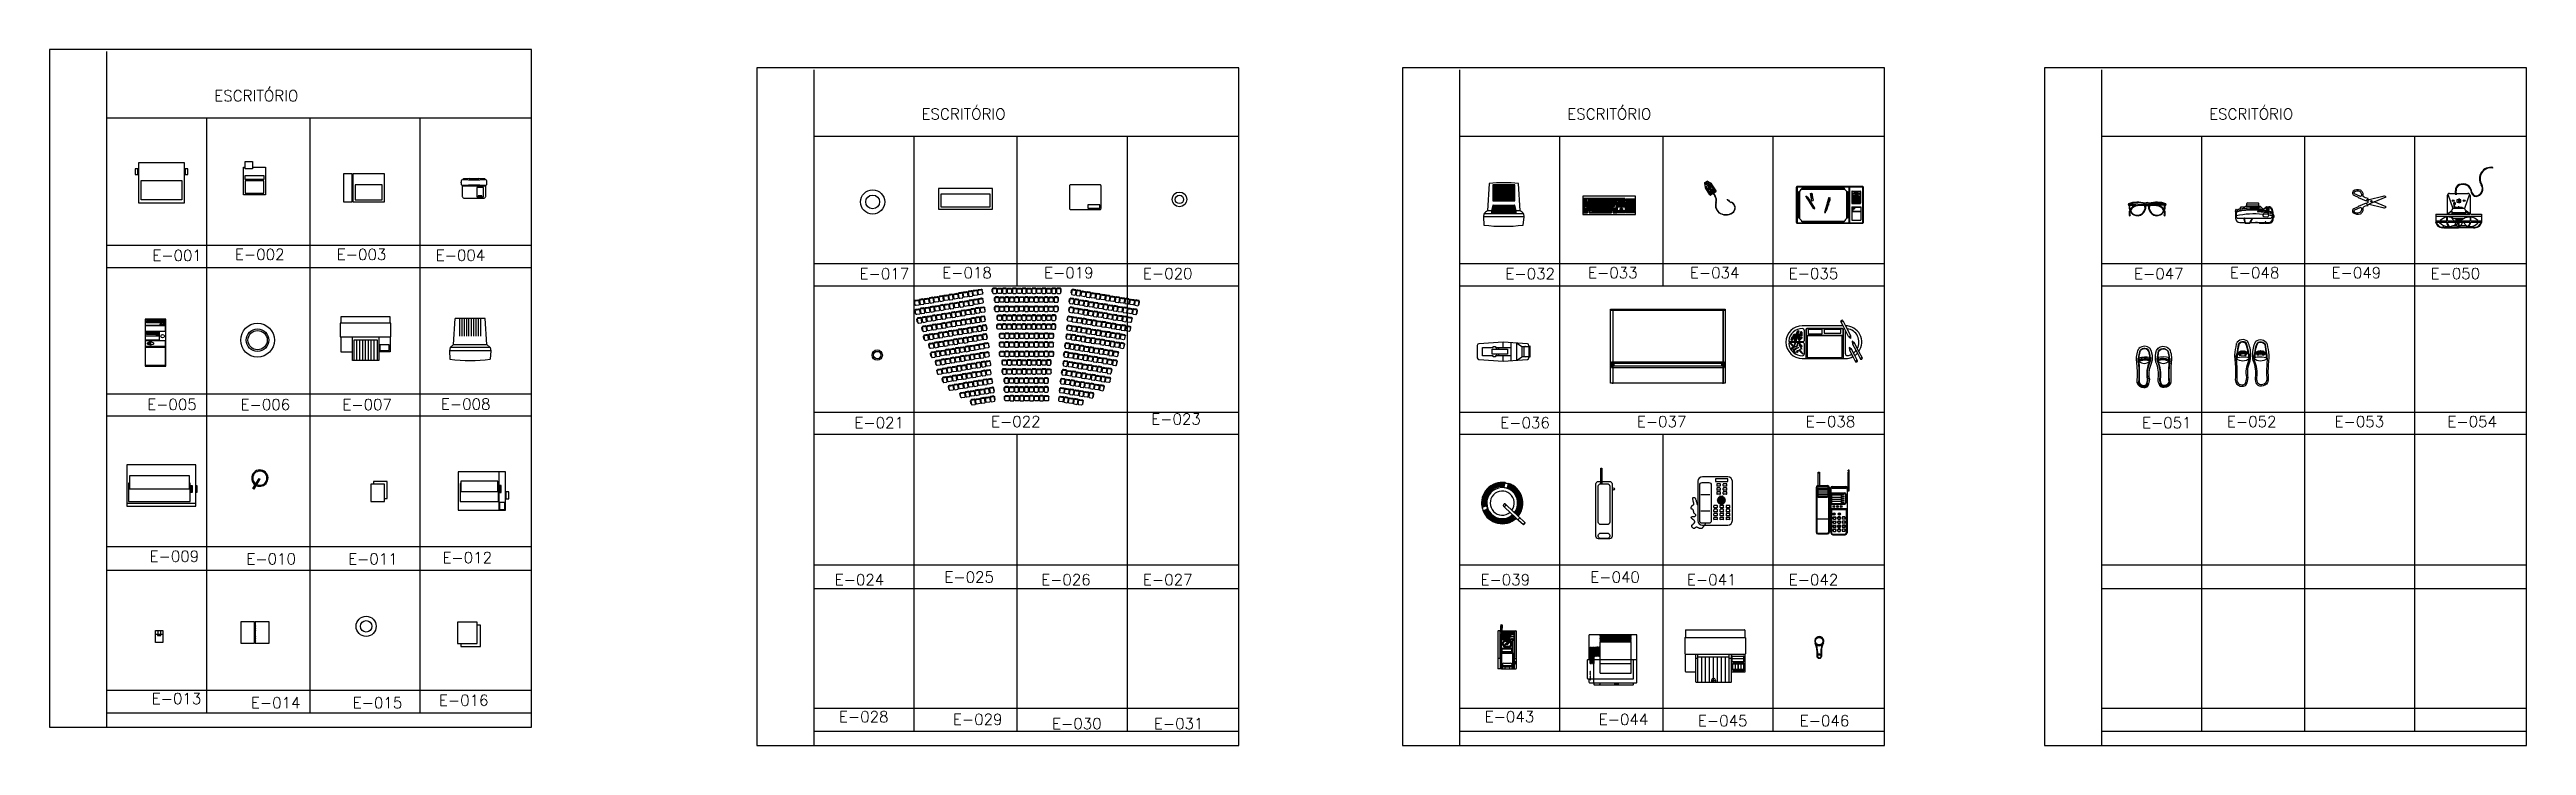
# Model space of a CAD drawing. Extents: x 22.8 to 44.4, y 25.3 to 31.4.
import ezdxf

# ---------------------------------------------------------------- set-up
doc = ezdxf.new("R2010")
doc.units = 0
doc.header["$MEASUREMENT"] = 0
doc.layers.get('0').update_dxf_attribs({"linetype": 'CONTINUOUS'})
for name, color, linetype in [('A-MOBILIA', 1, 'CONTINUOUS'), ('ACES', 2, 'CONTINUOUS'), ('ACES-I', 1, 'CONTINUOUS'), ('ACES_I', 1, 'CONTINUOUS'), ('E-ESCRITORIO', 1, 'CONTINUOUS'), ('FOLHA', 3, 'CONTINUOUS'), ('MOBIL', 2, 'CONTINUOUS'), ('MOBIL-I', 1, 'CONTINUOUS')]:
    doc.layers.add(name, color=color, linetype=linetype)
doc.styles.get("Standard").update_dxf_attribs({"font": 'txt.shx', "height": 0.15})

msp = doc.modelspace()

# ---------------------------------------------------------------- texts
at = {"layer": 'FOLHA', "linetype": 'CONTINUOUS'}
for s, p in [('ESCRITÓRIO', (24.257, 30.946)), ('ESCRITÓRIO', (30.419, 30.787)), ('ESCRITÓRIO', (36.045, 30.787)), ('ESCRITÓRIO', (41.637, 30.787)), ('E-001', (23.717, 29.555)), ('E-002', (24.437, 29.564)), ('E-003', (25.324, 29.564)), ('E-004', (26.186, 29.557)), ('E-017', (29.879, 29.396)), ('E-018', (30.599, 29.405)), ('E-019', (31.486, 29.405)), ('E-020', (32.348, 29.398)), ('E-032', (35.506, 29.396)), ('E-033', (36.226, 29.405)), ('E-034', (37.113, 29.405)), ('E-035', (37.974, 29.398)), ('E-047', (40.983, 29.396)), ('E-048', (41.817, 29.405)), ('E-049', (42.704, 29.405)), ('E-050', (43.566, 29.398)), ('E-005', (23.672, 28.258)), ('E-006', (24.486, 28.257)), ('E-007', (25.373, 28.257)), ('E-008', (26.231, 28.261)), ('E-021', (29.834, 28.099)), ('E-022', (31.024, 28.109)), ('E-023', (32.42, 28.131)), ('E-036', (35.461, 28.099)), ('E-037', (36.651, 28.109)), ('E-038', (38.122, 28.109)), ('E-051', (41.052, 28.099)), ('E-052', (41.792, 28.109)), ('E-053', (42.73, 28.109)), ('E-054', (43.713, 28.109)), ('E-009', (23.693, 26.936)), ('E-010', (24.536, 26.913)), ('E-011', (25.423, 26.913)), ('E-012', (26.245, 26.924)), ('E-024', (29.662, 26.732)), ('E-025', (30.618, 26.755)), ('E-026', (31.461, 26.732)), ('E-027', (32.348, 26.732)), ('E-039', (35.289, 26.732)), ('E-040', (36.245, 26.755)), ('E-041', (37.087, 26.732)), ('E-042', (37.974, 26.732)), ('E-013', (23.712, 25.697)), ('E-014', (24.576, 25.66)), ('E-015', (25.463, 25.66)), ('E-016', (26.214, 25.682)), ('E-028', (29.699, 25.539)), ('E-029', (30.692, 25.516)), ('E-030', (31.556, 25.479)), ('E-031', (32.443, 25.479)), ('E-043', (35.325, 25.539)), ('E-044', (36.319, 25.516)), ('E-045', (37.183, 25.504)), ('E-046', (38.07, 25.504))]:
    msp.add_text(s, height=0.096, dxfattribs=at).set_placement(p)

# ---------------------------------------------------------------- blocks, each defined once
blk = doc.blocks.new('A-4312')
at = {"layer": 'A-MOBILIA'}
for p, q in [((0.15, 0), (-0.15, 0)), ((-0.27, -0.43), (-0.27, -0.11)), ((-0.23, -0.08), (-0.24, -0.08)), ((-0.23, -0.46), (-0.24, -0.46)), ((-0.23, -0.07), (-0.23, -0.53)), ((-0.15, -0.6), (0.15, -0.6)), ((0.23, -0.53), (0.23, -0.07)), ((0.23, -0.08), (0.24, -0.08)), ((0.23, -0.46), (0.24, -0.46)), ((0.27, -0.43), (0.27, -0.11))]:
    blk.add_line(p, q, dxfattribs=at)
for centre, radius, start, end in [((-0.24, -0.11), 0.03, 90, 180), ((-0.24, -0.43), 0.03, 180, 270), ((-0.15, -0.07), 0.07, 90, 180), ((-0.15, -0.53), 0.07, 180, 270), ((0, -1.45), 1.37, 81.6016, 98.3984), ((0.15, -0.07), 0.07, 0, 90), ((0.15, -0.53), 0.07, 270, 0), ((0.24, -0.11), 0.03, 0, 90), ((0.24, -0.43), 0.03, 270, 0)]:
    blk.add_arc(centre, radius, start, end, dxfattribs=at)
blk = doc.blocks.new('MONITOR')
blk.add_arc((0.176, -0.297), 0.001, 352.1998, 10.4915)
at = {"layer": 'ACES'}
blk.add_lwpolyline([(-0.177, -0.297), (-0.173, -0.369, 0.360911), (-0.172, -0.37, 0.058559), (0.167, -0.37, 0.34187), (0.168, -0.369), (0.177, -0.297, 0.079982), (0.177, -0.297), (0.173, -0.27, 0.134778), (0.172, -0.27, 0.079255), (0.143, -0.245), (0.129, -0.007, 0.372408), (0.128, -0.006, 0.043693), (-0.128, -0.006, 0.372408), (-0.129, -0.007), (-0.143, -0.245, 0.079255), (-0.172, -0.27, 0.134778), (-0.173, -0.27), (-0.177, -0.297, 0.062957), (-0.177, -0.297, -0.062957), (-0.177, -0.297)], format="xyb", dxfattribs=at)
at = {"layer": 'ACES-I'}
for p, q in [((0.001, -0.018), (-0.097, -0.018)), ((-0.093, -0.018), (-0.093, -0.158)), ((-0.093, -0.05), (-0.09, -0.05)), ((-0.093, -0.055), (-0.09, -0.055)), ((-0.093, -0.088), (-0.09, -0.088)), ((-0.093, -0.093), (-0.09, -0.093)), ((-0.093, -0.127), (-0.09, -0.127)), ((-0.093, -0.132), (-0.09, -0.132)), ((-0.086, -0.05), (-0.083, -0.05)), ((-0.086, -0.055), (-0.083, -0.055)), ((-0.086, -0.088), (-0.083, -0.088)), ((-0.086, -0.093), (-0.083, -0.093)), ((-0.086, -0.127), (-0.083, -0.127)), ((-0.086, -0.132), (-0.083, -0.132)), ((-0.079, -0.05), (-0.076, -0.05)), ((-0.079, -0.055), (-0.076, -0.055)), ((-0.079, -0.088), (-0.076, -0.088)), ((-0.079, -0.093), (-0.076, -0.093)), ((-0.079, -0.127), (-0.076, -0.127)), ((-0.079, -0.132), (-0.076, -0.132)), ((-0.072, -0.05), (-0.069, -0.05)), ((-0.072, -0.055), (-0.069, -0.055)), ((-0.072, -0.088), (-0.069, -0.088)), ((-0.072, -0.093), (-0.069, -0.093)), ((-0.072, -0.127), (-0.069, -0.127)), ((-0.072, -0.132), (-0.069, -0.132)), ((-0.065, -0.05), (-0.062, -0.05)), ((-0.065, -0.055), (-0.062, -0.055)), ((-0.065, -0.088), (-0.062, -0.088)), ((-0.065, -0.093), (-0.062, -0.093)), ((-0.065, -0.127), (-0.062, -0.127)), ((-0.065, -0.132), (-0.062, -0.132)), ((-0.058, -0.05), (-0.055, -0.05)), ((-0.058, -0.055), (-0.055, -0.055)), ((-0.058, -0.088), (-0.055, -0.088)), ((-0.058, -0.093), (-0.055, -0.093)), ((-0.058, -0.127), (-0.055, -0.127)), ((-0.058, -0.132), (-0.055, -0.132)), ((-0.051, -0.05), (-0.048, -0.05)), ((-0.051, -0.055), (-0.048, -0.055)), ((-0.051, -0.088), (-0.048, -0.088)), ((-0.051, -0.093), (-0.048, -0.093)), ((-0.051, -0.127), (-0.048, -0.127)), ((-0.051, -0.132), (-0.048, -0.132)), ((-0.044, -0.05), (-0.041, -0.05)), ((-0.044, -0.055), (-0.041, -0.055)), ((-0.044, -0.088), (-0.041, -0.088)), ((-0.044, -0.093), (-0.041, -0.093)), ((-0.044, -0.127), (-0.041, -0.127)), ((-0.044, -0.132), (-0.041, -0.132)), ((-0.037, -0.05), (-0.034, -0.05)), ((-0.037, -0.055), (-0.034, -0.055)), ((-0.037, -0.088), (-0.034, -0.088)), ((-0.037, -0.093), (-0.034, -0.093)), ((-0.037, -0.127), (-0.034, -0.127)), ((-0.037, -0.132), (-0.034, -0.132)), ((-0.03, -0.05), (-0.027, -0.05)), ((-0.03, -0.055), (-0.027, -0.055)), ((-0.03, -0.088), (-0.027, -0.088)), ((-0.03, -0.093), (-0.027, -0.093)), ((-0.03, -0.127), (-0.027, -0.127)), ((-0.03, -0.132), (-0.027, -0.132)), ((-0.023, -0.05), (-0.02, -0.05)), ((-0.023, -0.055), (-0.02, -0.055)), ((-0.023, -0.088), (-0.02, -0.088)), ((-0.023, -0.093), (-0.02, -0.093)), ((-0.023, -0.127), (-0.02, -0.127)), ((-0.023, -0.132), (-0.02, -0.132)), ((-0.016, -0.05), (-0.013, -0.05)), ((-0.016, -0.055), (-0.013, -0.055)), ((-0.016, -0.088), (-0.013, -0.088)), ((-0.016, -0.093), (-0.013, -0.093)), ((-0.016, -0.127), (-0.013, -0.127)), ((-0.016, -0.132), (-0.013, -0.132)), ((0.005, -0.018), (0.001, -0.018)), ((0.012, -0.05), (0.015, -0.05)), ((0.012, -0.055), (0.015, -0.055)), ((0.012, -0.088), (0.015, -0.088)), ((0.012, -0.093), (0.015, -0.093)), ((0.012, -0.127), (0.015, -0.127)), ((0.012, -0.132), (0.015, -0.132)), ((0.015, -0.197), (0.015, -0.198)), ((0.019, -0.05), (0.022, -0.05)), ((0.019, -0.055), (0.022, -0.055)), ((0.019, -0.088), (0.022, -0.088)), ((0.019, -0.093), (0.022, -0.093)), ((0.019, -0.127), (0.022, -0.127)), ((0.019, -0.132), (0.022, -0.132)), ((0.026, -0.05), (0.029, -0.05)), ((0.026, -0.055), (0.029, -0.055)), ((0.026, -0.088), (0.029, -0.088)), ((0.026, -0.093), (0.029, -0.093)), ((0.026, -0.127), (0.029, -0.127)), ((0.026, -0.132), (0.029, -0.132)), ((0.033, -0.05), (0.036, -0.05)), ((0.033, -0.055), (0.036, -0.055)), ((0.033, -0.088), (0.036, -0.088)), ((0.033, -0.093), (0.036, -0.093)), ((0.033, -0.127), (0.036, -0.127)), ((0.033, -0.132), (0.036, -0.132)), ((0.04, -0.05), (0.043, -0.05)), ((0.04, -0.055), (0.043, -0.055)), ((0.04, -0.088), (0.043, -0.088)), ((0.04, -0.093), (0.043, -0.093)), ((0.04, -0.127), (0.043, -0.127)), ((0.04, -0.132), (0.043, -0.132)), ((0.047, -0.05), (0.05, -0.05)), ((0.047, -0.055), (0.05, -0.055)), ((0.047, -0.088), (0.05, -0.088)), ((0.047, -0.093), (0.05, -0.093)), ((0.047, -0.127), (0.05, -0.127)), ((0.047, -0.132), (0.05, -0.132)), ((0.054, -0.05), (0.057, -0.05)), ((0.054, -0.055), (0.057, -0.055)), ((0.054, -0.088), (0.057, -0.088)), ((0.054, -0.093), (0.057, -0.093)), ((0.054, -0.127), (0.057, -0.127)), ((0.054, -0.132), (0.057, -0.132)), ((0.061, -0.05), (0.064, -0.05)), ((0.061, -0.055), (0.064, -0.055)), ((0.061, -0.088), (0.064, -0.088)), ((0.061, -0.093), (0.064, -0.093)), ((0.061, -0.127), (0.064, -0.127)), ((0.061, -0.132), (0.064, -0.132)), ((0.068, -0.05), (0.071, -0.05)), ((0.068, -0.055), (0.071, -0.055)), ((0.068, -0.088), (0.071, -0.088)), ((0.068, -0.093), (0.071, -0.093)), ((0.068, -0.127), (0.071, -0.127)), ((0.068, -0.132), (0.071, -0.132)), ((0.075, -0.05), (0.078, -0.05)), ((0.075, -0.055), (0.078, -0.055)), ((0.075, -0.088), (0.078, -0.088)), ((0.075, -0.093), (0.078, -0.093)), ((0.075, -0.127), (0.078, -0.127)), ((0.075, -0.132), (0.078, -0.132)), ((0.082, -0.05), (0.085, -0.05)), ((0.082, -0.055), (0.085, -0.055)), ((0.082, -0.088), (0.085, -0.088)), ((0.082, -0.093), (0.085, -0.093)), ((0.082, -0.127), (0.085, -0.127)), ((0.082, -0.132), (0.085, -0.132)), ((0.089, -0.05), (0.092, -0.05)), ((0.089, -0.055), (0.092, -0.055)), ((0.089, -0.088), (0.092, -0.088)), ((0.089, -0.093), (0.092, -0.093)), ((0.089, -0.127), (0.092, -0.127)), ((0.089, -0.132), (0.092, -0.132)), ((0.092, -0.018), (0.092, -0.158)), ((0.177, -0.297), (-0.177, -0.297)), ((0.172, -0.27), (-0.172, -0.27)), ((-0.107, -0.245), (-0.143, -0.245)), ((0.106, -0.244), (-0.106, -0.244)), ((0.143, -0.245), (0.107, -0.245))]:
    blk.add_line(p, q, dxfattribs=at)
blk.add_lwpolyline([(-0.107, -0.245, 0.09902), (-0.107, -0.245), (-0.107, -0.265), (0.107, -0.265), (0.107, -0.245, 0.09902), (0.107, -0.245), (0.097, -0.195), (0.092, -0.195), (0.092, -0.26), (-0.093, -0.26), (-0.093, -0.195), (-0.097, -0.195)], format="xyb", close=True, dxfattribs=at)
for points in [[(-0.097, -0.018), (-0.097, -0.158), (0.097, -0.158), (0.097, -0.018), (0.005, -0.018)], [(-0.093, -0.197), (-0.09, -0.197), (-0.09, -0.195), (-0.086, -0.195), (-0.086, -0.197), (-0.083, -0.197), (-0.083, -0.195), (-0.079, -0.195), (-0.079, -0.197), (-0.076, -0.197), (-0.076, -0.195), (-0.072, -0.195), (-0.072, -0.197), (-0.069, -0.197), (-0.069, -0.195), (-0.065, -0.195), (-0.065, -0.197), (-0.062, -0.197), (-0.062, -0.195), (-0.058, -0.195), (-0.058, -0.197), (-0.055, -0.197), (-0.055, -0.195), (-0.051, -0.195), (-0.051, -0.197), (-0.048, -0.197), (-0.048, -0.195), (-0.044, -0.195), (-0.044, -0.197), (-0.041, -0.197), (-0.041, -0.195), (-0.037, -0.195), (-0.037, -0.197), (-0.034, -0.197), (-0.034, -0.195), (-0.03, -0.195), (-0.03, -0.197), (-0.027, -0.197), (-0.027, -0.195), (-0.023, -0.195), (-0.023, -0.197), (-0.02, -0.197), (-0.02, -0.195), (-0.016, -0.195), (-0.016, -0.197), (-0.013, -0.197), (-0.013, -0.195), (-0.009, -0.195), (-0.009, -0.197), (-0.006, -0.197), (-0.006, -0.195), (-0.002, -0.195), (-0.002, -0.197), (0.001, -0.197), (0.001, -0.195), (0.005, -0.195), (0.005, -0.197), (0.008, -0.197), (0.008, -0.195), (0.012, -0.195), (0.012, -0.197), (0.015, -0.197), (0.015, -0.195), (0.019, -0.195), (0.019, -0.197), (0.022, -0.197), (0.022, -0.195), (0.026, -0.195), (0.026, -0.197), (0.029, -0.197), (0.029, -0.195), (0.033, -0.195), (0.033, -0.197), (0.036, -0.197), (0.036, -0.195), (0.04, -0.195), (0.04, -0.197), (0.043, -0.197), (0.043, -0.195), (0.047, -0.195), (0.047, -0.197), (0.05, -0.197), (0.05, -0.195), (0.054, -0.195), (0.054, -0.197), (0.057, -0.197), (0.057, -0.195), (0.061, -0.195), (0.061, -0.197), (0.064, -0.197), (0.064, -0.195), (0.068, -0.195), (0.068, -0.197), (0.071, -0.197), (0.071, -0.195), (0.075, -0.195), (0.075, -0.197), (0.078, -0.197), (0.078, -0.195), (0.082, -0.195), (0.082, -0.197), (0.085, -0.197), (0.085, -0.195), (0.089, -0.195), (0.089, -0.197), (0.092, -0.197)], [(-0.09, -0.197), (-0.09, -0.255), (-0.086, -0.255), (-0.086, -0.197)], [(-0.083, -0.197), (-0.083, -0.255), (-0.079, -0.255), (-0.079, -0.197)], [(-0.076, -0.197), (-0.076, -0.255), (-0.072, -0.255), (-0.072, -0.197)], [(-0.069, -0.197), (-0.069, -0.255), (-0.065, -0.255), (-0.065, -0.197)], [(-0.062, -0.197), (-0.062, -0.255), (-0.058, -0.255), (-0.058, -0.197)], [(-0.055, -0.197), (-0.055, -0.255), (-0.051, -0.255), (-0.051, -0.197)], [(-0.048, -0.197), (-0.048, -0.255), (-0.044, -0.255), (-0.044, -0.197)], [(-0.041, -0.197), (-0.041, -0.255), (-0.037, -0.255), (-0.037, -0.197)], [(-0.034, -0.197), (-0.034, -0.255), (-0.03, -0.255), (-0.03, -0.197)], [(-0.027, -0.197), (-0.027, -0.255), (-0.023, -0.255), (-0.023, -0.197)], [(-0.02, -0.197), (-0.02, -0.255), (-0.016, -0.255), (-0.016, -0.197)], [(-0.013, -0.197), (-0.013, -0.255), (-0.009, -0.255), (-0.009, -0.197)], [(-0.006, -0.197), (-0.006, -0.255), (-0.002, -0.255), (-0.002, -0.197)], [(0.001, -0.197), (0.001, -0.255), (0.005, -0.255), (0.005, -0.197)], [(0.008, -0.197), (0.008, -0.255), (0.012, -0.255), (0.012, -0.197)], [(0.015, -0.198), (0.015, -0.255), (0.019, -0.255), (0.019, -0.197)], [(0.022, -0.197), (0.022, -0.255), (0.026, -0.255), (0.026, -0.197)], [(0.029, -0.197), (0.029, -0.255), (0.033, -0.255), (0.033, -0.197)], [(0.036, -0.197), (0.036, -0.255), (0.04, -0.255), (0.04, -0.197)], [(0.043, -0.197), (0.043, -0.255), (0.047, -0.255), (0.047, -0.197)], [(0.05, -0.197), (0.05, -0.255), (0.054, -0.255), (0.054, -0.197)], [(0.061, -0.197), (0.061, -0.203), (0.061, -0.203), (0.061, -0.255), (0.057, -0.255), (0.057, -0.197)], [(0.068, -0.197), (0.068, -0.255), (0.064, -0.255), (0.064, -0.197)], [(0.075, -0.197), (0.075, -0.255), (0.071, -0.255), (0.071, -0.197)], [(0.082, -0.197), (0.082, -0.255), (0.078, -0.255), (0.078, -0.197)], [(0.089, -0.197), (0.089, -0.255), (0.085, -0.255), (0.085, -0.197)]]:
    blk.add_lwpolyline(points, dxfattribs=at)
for points in [[(-0.086, -0.02), (-0.09, -0.02), (-0.09, -0.157), (-0.086, -0.157)], [(-0.079, -0.02), (-0.083, -0.02), (-0.083, -0.157), (-0.079, -0.157)], [(-0.072, -0.02), (-0.072, -0.157), (-0.076, -0.157), (-0.076, -0.02)], [(-0.065, -0.02), (-0.069, -0.02), (-0.069, -0.157), (-0.065, -0.157)], [(-0.058, -0.02), (-0.062, -0.02), (-0.062, -0.157), (-0.058, -0.157)], [(-0.051, -0.02), (-0.055, -0.02), (-0.055, -0.157), (-0.051, -0.157)], [(-0.044, -0.02), (-0.048, -0.02), (-0.048, -0.157), (-0.044, -0.157)], [(-0.037, -0.02), (-0.041, -0.02), (-0.041, -0.157), (-0.037, -0.157)], [(-0.03, -0.02), (-0.034, -0.02), (-0.034, -0.157), (-0.03, -0.157)], [(-0.023, -0.02), (-0.027, -0.02), (-0.027, -0.157), (-0.023, -0.157)], [(-0.016, -0.02), (-0.02, -0.02), (-0.02, -0.157), (-0.016, -0.157)], [(-0.009, -0.02), (-0.013, -0.02), (-0.013, -0.157), (-0.009, -0.157)], [(-0.002, -0.02), (-0.006, -0.02), (-0.006, -0.157), (-0.002, -0.157)], [(0.005, -0.02), (0.001, -0.02), (0.001, -0.157), (0.005, -0.157)], [(0.012, -0.02), (0.008, -0.02), (0.008, -0.157), (0.012, -0.157)], [(0.019, -0.02), (0.015, -0.02), (0.015, -0.157), (0.019, -0.157)], [(0.026, -0.02), (0.022, -0.02), (0.022, -0.157), (0.026, -0.157)], [(0.033, -0.157), (0.033, -0.02), (0.029, -0.02), (0.029, -0.157)], [(0.04, -0.02), (0.036, -0.02), (0.036, -0.157), (0.04, -0.157)], [(0.047, -0.02), (0.043, -0.02), (0.043, -0.157), (0.047, -0.157)], [(0.054, -0.02), (0.05, -0.02), (0.05, -0.157), (0.054, -0.157)], [(0.061, -0.02), (0.057, -0.02), (0.057, -0.157), (0.061, -0.157)], [(0.068, -0.02), (0.064, -0.02), (0.064, -0.157), (0.068, -0.157)], [(0.071, -0.02), (0.075, -0.02), (0.075, -0.157), (0.071, -0.157)], [(0.082, -0.02), (0.078, -0.02), (0.078, -0.157), (0.082, -0.157)], [(0.089, -0.02), (0.085, -0.02), (0.085, -0.157), (0.089, -0.157)]]:
    blk.add_lwpolyline(points, close=True, dxfattribs=at)
for centre, start, end in [((-0.106, -0.245), 90, 157.3801), ((0.106, -0.245), 22.6199, 90)]:
    blk.add_arc(centre, 0.001, start, end, dxfattribs=at)
blk = doc.blocks.new('TECLADO')
at = {"layer": 'ACES'}
blk.add_lwpolyline([(-0.23, -0.002), (-0.23, -0.158, 0.414214), (-0.228, -0.16), (0.228, -0.16, 0.414214), (0.23, -0.158), (0.23, -0.002, 0.414214), (0.228, 0), (-0.228, 0, 0.414214)], format="xyb", close=True, dxfattribs=at)
at = {"layer": 'ACES-I'}
for p, q in [((0.069, -0.052), (-0.22, -0.052)), ((-0.22, -0.052), (-0.22, -0.146)), ((-0.22, -0.146), (-0.19, -0.146)), ((-0.217, -0.072), (-0.219, -0.071)), ((-0.217, -0.085), (-0.219, -0.086)), ((-0.217, -0.09), (-0.219, -0.089)), ((-0.217, -0.103), (-0.219, -0.104)), ((-0.217, -0.109), (-0.219, -0.107)), ((-0.217, -0.121), (-0.219, -0.122)), ((-0.217, -0.128), (-0.219, -0.126)), ((-0.217, -0.14), (-0.219, -0.142)), ((-0.216, -0.028), (-0.218, -0.026)), ((-0.216, -0.04), (-0.218, -0.042)), ((-0.217, -0.055), (-0.218, -0.053)), ((-0.217, -0.067), (-0.218, -0.069)), ((-0.205, -0.055), (-0.203, -0.053)), ((-0.205, -0.067), (-0.203, -0.069)), ((-0.204, -0.028), (-0.202, -0.026)), ((-0.204, -0.04), (-0.202, -0.042)), ((-0.199, -0.055), (-0.2, -0.053)), ((-0.199, -0.067), (-0.2, -0.069)), ((-0.196, -0.072), (-0.194, -0.071)), ((-0.196, -0.085), (-0.194, -0.086)), ((-0.193, -0.09), (-0.191, -0.089)), ((-0.193, -0.103), (-0.191, -0.104)), ((-0.193, -0.128), (-0.191, -0.126)), ((-0.193, -0.14), (-0.191, -0.142)), ((-0.191, -0.072), (-0.192, -0.071)), ((-0.191, -0.085), (-0.192, -0.086)), ((-0.19, -0.126), (-0.174, -0.126)), ((-0.19, -0.126), (-0.19, -0.146)), ((-0.189, -0.09), (-0.189, -0.103)), ((-0.187, -0.091), (-0.188, -0.089)), ((-0.187, -0.103), (-0.188, -0.104)), ((-0.187, -0.055), (-0.185, -0.053)), ((-0.187, -0.067), (-0.185, -0.069)), ((-0.184, -0.109), (-0.182, -0.107)), ((-0.184, -0.121), (-0.182, -0.122)), ((-0.181, -0.028), (-0.183, -0.026)), ((-0.181, -0.04), (-0.183, -0.042)), ((-0.181, -0.055), (-0.183, -0.053)), ((-0.181, -0.067), (-0.183, -0.069)), ((-0.18, -0.108), (-0.18, -0.121)), ((-0.178, -0.109), (-0.179, -0.107)), ((-0.178, -0.121), (-0.179, -0.122)), ((-0.178, -0.072), (-0.177, -0.071)), ((-0.178, -0.085), (-0.177, -0.086)), ((-0.175, -0.091), (-0.173, -0.089)), ((-0.175, -0.103), (-0.173, -0.104)), ((-0.174, -0.126), (-0.174, -0.146)), ((-0.174, -0.146), (0.019, -0.146)), ((-0.171, -0.072), (-0.172, -0.071)), ((-0.171, -0.085), (-0.172, -0.086)), ((-0.17, -0.128), (-0.172, -0.126)), ((-0.17, -0.14), (-0.172, -0.142)), ((-0.169, -0.028), (-0.167, -0.026)), ((-0.169, -0.04), (-0.167, -0.042)), ((-0.169, -0.055), (-0.167, -0.053)), ((-0.169, -0.067), (-0.167, -0.069)), ((-0.169, -0.09), (-0.169, -0.103)), ((-0.167, -0.091), (-0.168, -0.089)), ((-0.167, -0.103), (-0.168, -0.104)), ((-0.166, -0.109), (-0.164, -0.107)), ((-0.166, -0.121), (-0.164, -0.122)), ((-0.161, -0.028), (-0.163, -0.026)), ((-0.161, -0.04), (-0.163, -0.042)), ((-0.161, -0.055), (-0.163, -0.053)), ((-0.161, -0.067), (-0.163, -0.069)), ((-0.16, -0.108), (-0.16, -0.121)), ((-0.158, -0.109), (-0.159, -0.107)), ((-0.158, -0.121), (-0.159, -0.122)), ((-0.158, -0.072), (-0.157, -0.071)), ((-0.158, -0.085), (-0.157, -0.086)), ((-0.155, -0.091), (-0.153, -0.089)), ((-0.155, -0.103), (-0.153, -0.104)), ((-0.151, -0.072), (-0.152, -0.071)), ((-0.151, -0.085), (-0.152, -0.086)), ((-0.149, -0.028), (-0.147, -0.026)), ((-0.149, -0.04), (-0.147, -0.042)), ((-0.149, -0.055), (-0.147, -0.053)), ((-0.149, -0.067), (-0.147, -0.069)), ((-0.149, -0.09), (-0.149, -0.103)), ((-0.147, -0.091), (-0.148, -0.089)), ((-0.147, -0.103), (-0.148, -0.104)), ((-0.146, -0.109), (-0.144, -0.107)), ((-0.146, -0.121), (-0.144, -0.122)), ((-0.146, -0.128), (-0.144, -0.126)), ((-0.146, -0.14), (-0.144, -0.142)), ((-0.141, -0.028), (-0.143, -0.026)), ((-0.141, -0.04), (-0.143, -0.042)), ((-0.141, -0.055), (-0.143, -0.053)), ((-0.141, -0.067), (-0.143, -0.069)), ((-0.14, -0.108), (-0.14, -0.121)), ((-0.139, -0.128), (-0.14, -0.126)), ((-0.139, -0.14), (-0.14, -0.142)), ((-0.138, -0.109), (-0.139, -0.107)), ((-0.138, -0.121), (-0.139, -0.122)), ((-0.138, -0.072), (-0.137, -0.071)), ((-0.138, -0.085), (-0.137, -0.086)), ((-0.135, -0.091), (-0.133, -0.089)), ((-0.135, -0.103), (-0.133, -0.104)), ((-0.131, -0.072), (-0.132, -0.071)), ((-0.131, -0.085), (-0.132, -0.086)), ((-0.129, -0.028), (-0.127, -0.026)), ((-0.129, -0.04), (-0.127, -0.042)), ((-0.129, -0.055), (-0.127, -0.053)), ((-0.129, -0.067), (-0.127, -0.069)), ((-0.129, -0.09), (-0.129, -0.103)), ((-0.127, -0.091), (-0.128, -0.089)), ((-0.127, -0.103), (-0.128, -0.104)), ((-0.126, -0.109), (-0.124, -0.107)), ((-0.126, -0.121), (-0.124, -0.122)), ((-0.121, -0.028), (-0.123, -0.026)), ((-0.121, -0.04), (-0.123, -0.042)), ((-0.121, -0.055), (-0.123, -0.053)), ((-0.121, -0.067), (-0.123, -0.069)), ((-0.12, -0.108), (-0.12, -0.121)), ((-0.118, -0.109), (-0.119, -0.107)), ((-0.118, -0.121), (-0.119, -0.122)), ((-0.118, -0.072), (-0.117, -0.071)), ((-0.118, -0.085), (-0.117, -0.086)), ((-0.115, -0.091), (-0.113, -0.089)), ((-0.115, -0.103), (-0.113, -0.104)), ((-0.111, -0.072), (-0.112, -0.071)), ((-0.111, -0.085), (-0.112, -0.086)), ((-0.109, -0.028), (-0.107, -0.026)), ((-0.109, -0.04), (-0.107, -0.042)), ((-0.109, -0.055), (-0.107, -0.053)), ((-0.109, -0.067), (-0.107, -0.069)), ((-0.109, -0.09), (-0.109, -0.103)), ((-0.107, -0.091), (-0.108, -0.089)), ((-0.107, -0.103), (-0.108, -0.104)), ((-0.106, -0.109), (-0.104, -0.107)), ((-0.106, -0.121), (-0.104, -0.122)), ((-0.102, -0.055), (-0.104, -0.053)), ((-0.102, -0.067), (-0.104, -0.069)), ((-0.1, -0.108), (-0.1, -0.121)), ((-0.098, -0.109), (-0.099, -0.107)), ((-0.098, -0.121), (-0.099, -0.122)), ((-0.098, -0.072), (-0.097, -0.071)), ((-0.098, -0.085), (-0.097, -0.086)), ((-0.094, -0.028), (-0.095, -0.026)), ((-0.094, -0.04), (-0.095, -0.042)), ((-0.095, -0.091), (-0.093, -0.089)), ((-0.095, -0.103), (-0.093, -0.104)), ((-0.091, -0.072), (-0.092, -0.071)), ((-0.091, -0.085), (-0.092, -0.086)), ((-0.09, -0.055), (-0.089, -0.053)), ((-0.09, -0.067), (-0.089, -0.069)), ((-0.089, -0.09), (-0.089, -0.103)), ((-0.087, -0.091), (-0.088, -0.089)), ((-0.087, -0.103), (-0.088, -0.104)), ((-0.086, -0.109), (-0.084, -0.107)), ((-0.086, -0.121), (-0.084, -0.122)), ((-0.083, -0.055), (-0.085, -0.053)), ((-0.083, -0.067), (-0.085, -0.069)), ((-0.082, -0.028), (-0.08, -0.026)), ((-0.082, -0.04), (-0.08, -0.042)), ((-0.08, -0.108), (-0.08, -0.121)), ((-0.078, -0.109), (-0.079, -0.107)), ((-0.078, -0.121), (-0.079, -0.122)), ((-0.078, -0.072), (-0.077, -0.071)), ((-0.078, -0.085), (-0.077, -0.086)), ((-0.074, -0.028), (-0.075, -0.026)), ((-0.074, -0.04), (-0.075, -0.042)), ((-0.075, -0.091), (-0.073, -0.089)), ((-0.075, -0.103), (-0.073, -0.104)), ((-0.071, -0.072), (-0.072, -0.071)), ((-0.071, -0.085), (-0.072, -0.086)), ((-0.071, -0.055), (-0.07, -0.053)), ((-0.071, -0.067), (-0.07, -0.069)), ((-0.069, -0.09), (-0.069, -0.103)), ((-0.067, -0.091), (-0.068, -0.089)), ((-0.067, -0.103), (-0.068, -0.104)), ((-0.066, -0.109), (-0.064, -0.107)), ((-0.066, -0.121), (-0.064, -0.122)), ((-0.064, -0.055), (-0.065, -0.053)), ((-0.064, -0.067), (-0.065, -0.069)), ((-0.062, -0.028), (-0.06, -0.026)), ((-0.062, -0.04), (-0.06, -0.042)), ((-0.06, -0.108), (-0.06, -0.121)), ((-0.058, -0.109), (-0.059, -0.107)), ((-0.058, -0.121), (-0.059, -0.122)), ((-0.058, -0.072), (-0.057, -0.071)), ((-0.058, -0.085), (-0.057, -0.086)), ((-0.054, -0.028), (-0.055, -0.026)), ((-0.054, -0.04), (-0.055, -0.042)), ((-0.055, -0.091), (-0.053, -0.089)), ((-0.055, -0.103), (-0.053, -0.104)), ((-0.051, -0.072), (-0.052, -0.071)), ((-0.051, -0.085), (-0.052, -0.086)), ((-0.051, -0.055), (-0.05, -0.053)), ((-0.051, -0.067), (-0.05, -0.069)), ((-0.049, -0.09), (-0.049, -0.103)), ((-0.047, -0.091), (-0.048, -0.089)), ((-0.047, -0.103), (-0.048, -0.104)), ((-0.045, -0.055), (-0.046, -0.053)), ((-0.045, -0.067), (-0.046, -0.069)), ((-0.046, -0.109), (-0.044, -0.107)), ((-0.046, -0.121), (-0.044, -0.122)), ((-0.042, -0.028), (-0.04, -0.026)), ((-0.042, -0.04), (-0.04, -0.042)), ((-0.04, -0.108), (-0.04, -0.121)), ((-0.038, -0.109), (-0.039, -0.107)), ((-0.038, -0.121), (-0.039, -0.122)), ((-0.038, -0.072), (-0.037, -0.071)), ((-0.038, -0.085), (-0.037, -0.086)), ((-0.034, -0.028), (-0.035, -0.026)), ((-0.034, -0.04), (-0.035, -0.042)), ((-0.035, -0.091), (-0.033, -0.089)), ((-0.035, -0.103), (-0.033, -0.104)), ((-0.032, -0.055), (-0.031, -0.053)), ((-0.032, -0.067), (-0.031, -0.069)), ((-0.031, -0.072), (-0.032, -0.071)), ((-0.031, -0.085), (-0.032, -0.086)), ((-0.029, -0.09), (-0.029, -0.103)), ((-0.027, -0.091), (-0.028, -0.089)), ((-0.027, -0.103), (-0.028, -0.104)), ((-0.026, -0.055), (-0.027, -0.053)), ((-0.026, -0.067), (-0.027, -0.069)), ((-0.026, -0.109), (-0.024, -0.107)), ((-0.026, -0.121), (-0.024, -0.122)), ((-0.022, -0.028), (-0.02, -0.026)), ((-0.022, -0.04), (-0.02, -0.042)), ((-0.02, -0.108), (-0.02, -0.121)), ((-0.018, -0.109), (-0.019, -0.107)), ((-0.018, -0.121), (-0.019, -0.122)), ((-0.018, -0.072), (-0.017, -0.071)), ((-0.018, -0.085), (-0.017, -0.086)), ((-0.016, -0.128), (-0.015, -0.126)), ((-0.016, -0.14), (-0.015, -0.142)), ((-0.015, -0.091), (-0.013, -0.089)), ((-0.015, -0.103), (-0.013, -0.104)), ((-0.014, -0.127), (-0.014, -0.14)), ((-0.013, -0.055), (-0.012, -0.053)), ((-0.013, -0.067), (-0.012, -0.069)), ((-0.011, -0.072), (-0.012, -0.071)), ((-0.011, -0.085), (-0.012, -0.086)), ((-0.01, -0.128), (-0.012, -0.126)), ((-0.01, -0.14), (-0.012, -0.142)), ((-0.007, -0.028), (-0.009, -0.026)), ((-0.007, -0.04), (-0.009, -0.042)), ((-0.009, -0.09), (-0.009, -0.103)), ((-0.007, -0.091), (-0.008, -0.089)), ((-0.007, -0.103), (-0.008, -0.104)), ((-0.006, -0.109), (-0.004, -0.107)), ((-0.006, -0.121), (-0.004, -0.122)), ((0, -0.108), (0, -0.121)), ((0.002, -0.109), (0.001, -0.107)), ((0.002, -0.121), (0.001, -0.122)), ((0.002, -0.072), (0.003, -0.071)), ((0.002, -0.085), (0.003, -0.086)), ((0.005, -0.028), (0.007, -0.026)), ((0.005, -0.04), (0.007, -0.042)), ((0.005, -0.055), (0.007, -0.053)), ((0.005, -0.067), (0.007, -0.069)), ((0.005, -0.091), (0.007, -0.089)), ((0.005, -0.103), (0.007, -0.104)), ((0.009, -0.072), (0.008, -0.071)), ((0.009, -0.085), (0.008, -0.086)), ((0.013, -0.028), (0.011, -0.026)), ((0.013, -0.04), (0.011, -0.042)), ((0.013, -0.055), (0.011, -0.053)), ((0.013, -0.067), (0.011, -0.069)), ((0.011, -0.09), (0.011, -0.103)), ((0.013, -0.091), (0.012, -0.089)), ((0.013, -0.103), (0.012, -0.104)), ((0.014, -0.109), (0.016, -0.107)), ((0.014, -0.121), (0.016, -0.122)), ((0.014, -0.128), (0.016, -0.126)), ((0.014, -0.14), (0.016, -0.142)), ((0.02, -0.109), (0.019, -0.107)), ((0.02, -0.121), (0.019, -0.122)), ((0.019, -0.126), (0.035, -0.126)), ((0.019, -0.126), (0.019, -0.146)), ((0.022, -0.072), (0.023, -0.071)), ((0.022, -0.085), (0.023, -0.086)), ((0.025, -0.028), (0.027, -0.026)), ((0.025, -0.04), (0.027, -0.042)), ((0.025, -0.055), (0.027, -0.053)), ((0.025, -0.067), (0.027, -0.069)), ((0.025, -0.091), (0.027, -0.089)), ((0.025, -0.103), (0.027, -0.104)), ((0.029, -0.072), (0.028, -0.071)), ((0.029, -0.085), (0.028, -0.086)), ((0.03, -0.09), (0.031, -0.091)), ((0.03, -0.104), (0.031, -0.103)), ((0.033, -0.028), (0.031, -0.026)), ((0.033, -0.04), (0.031, -0.042)), ((0.033, -0.055), (0.031, -0.053)), ((0.033, -0.067), (0.031, -0.069)), ((0.035, -0.126), (0.035, -0.146)), ((0.035, -0.146), (0.069, -0.146)), ((0.041, -0.128), (0.039, -0.126)), ((0.041, -0.14), (0.039, -0.142)), ((0.042, -0.072), (0.043, -0.071)), ((0.042, -0.085), (0.043, -0.086)), ((0.045, -0.028), (0.047, -0.026)), ((0.045, -0.04), (0.047, -0.042)), ((0.045, -0.055), (0.047, -0.053)), ((0.045, -0.067), (0.047, -0.069)), ((0.046, -0.071), (0.047, -0.072)), ((0.053, -0.028), (0.051, -0.026)), ((0.053, -0.04), (0.051, -0.042)), ((0.053, -0.055), (0.051, -0.053)), ((0.053, -0.067), (0.051, -0.069)), ((0.065, -0.028), (0.067, -0.026)), ((0.065, -0.04), (0.067, -0.042)), ((0.065, -0.055), (0.067, -0.053)), ((0.065, -0.067), (0.067, -0.069)), ((0.067, -0.071), (0.065, -0.072)), ((0.067, -0.104), (0.065, -0.103)), ((0.065, -0.109), (0.067, -0.107)), ((0.065, -0.121), (0.067, -0.122)), ((0.065, -0.128), (0.067, -0.126)), ((0.065, -0.14), (0.067, -0.142)), ((0.069, -0.052), (0.069, -0.146)), ((0.08, -0.028), (0.078, -0.026)), ((0.08, -0.04), (0.078, -0.042)), ((0.08, -0.057), (0.078, -0.056)), ((0.08, -0.07), (0.078, -0.071)), ((0.08, -0.075), (0.078, -0.073)), ((0.08, -0.087), (0.078, -0.089)), ((0.08, -0.13), (0.078, -0.128)), ((0.078, -0.129), (0.078, -0.142)), ((0.08, -0.142), (0.078, -0.143)), ((0.092, -0.028), (0.094, -0.026)), ((0.092, -0.04), (0.094, -0.042)), ((0.092, -0.057), (0.094, -0.056)), ((0.092, -0.07), (0.094, -0.071)), ((0.092, -0.075), (0.094, -0.073)), ((0.092, -0.087), (0.094, -0.089)), ((0.092, -0.13), (0.094, -0.128)), ((0.092, -0.142), (0.094, -0.143)), ((0.1, -0.028), (0.098, -0.026)), ((0.1, -0.04), (0.098, -0.042)), ((0.1, -0.057), (0.098, -0.056)), ((0.1, -0.07), (0.098, -0.071)), ((0.1, -0.075), (0.098, -0.073)), ((0.1, -0.087), (0.098, -0.089)), ((0.1, -0.111), (0.098, -0.11)), ((0.098, -0.111), (0.098, -0.124)), ((0.1, -0.123), (0.098, -0.125)), ((0.1, -0.13), (0.098, -0.128)), ((0.098, -0.129), (0.098, -0.142)), ((0.1, -0.142), (0.098, -0.143)), ((0.112, -0.028), (0.114, -0.026)), ((0.112, -0.04), (0.114, -0.042)), ((0.112, -0.057), (0.114, -0.056)), ((0.112, -0.07), (0.114, -0.071)), ((0.112, -0.075), (0.114, -0.073)), ((0.112, -0.087), (0.114, -0.089)), ((0.112, -0.111), (0.114, -0.11)), ((0.112, -0.123), (0.114, -0.125)), ((0.112, -0.13), (0.114, -0.128)), ((0.112, -0.142), (0.114, -0.143)), ((0.116, -0.107), (0.116, -0.126)), ((0.12, -0.028), (0.118, -0.026)), ((0.12, -0.04), (0.118, -0.042)), ((0.12, -0.057), (0.118, -0.056)), ((0.12, -0.07), (0.118, -0.071)), ((0.12, -0.075), (0.118, -0.073)), ((0.12, -0.087), (0.118, -0.089)), ((0.12, -0.13), (0.118, -0.128)), ((0.118, -0.129), (0.118, -0.142)), ((0.12, -0.142), (0.118, -0.143)), ((0.132, -0.028), (0.134, -0.026)), ((0.132, -0.04), (0.134, -0.042)), ((0.132, -0.057), (0.134, -0.056)), ((0.132, -0.07), (0.134, -0.071)), ((0.132, -0.075), (0.134, -0.073)), ((0.132, -0.087), (0.134, -0.089)), ((0.132, -0.13), (0.134, -0.128)), ((0.132, -0.142), (0.134, -0.143)), ((0.147, -0.057), (0.145, -0.056)), ((0.147, -0.069), (0.145, -0.071)), ((0.147, -0.075), (0.145, -0.073)), ((0.147, -0.087), (0.145, -0.088)), ((0.147, -0.093), (0.145, -0.092)), ((0.145, -0.093), (0.145, -0.106)), ((0.147, -0.105), (0.145, -0.107)), ((0.147, -0.111), (0.145, -0.11)), ((0.145, -0.111), (0.145, -0.124)), ((0.147, -0.123), (0.145, -0.125)), ((0.147, -0.13), (0.145, -0.128)), ((0.145, -0.129), (0.145, -0.142)), ((0.147, -0.142), (0.145, -0.143)), ((0.159, -0.057), (0.161, -0.056)), ((0.159, -0.069), (0.161, -0.071)), ((0.159, -0.075), (0.161, -0.073)), ((0.159, -0.087), (0.161, -0.088)), ((0.159, -0.093), (0.161, -0.092)), ((0.159, -0.105), (0.161, -0.107)), ((0.159, -0.111), (0.161, -0.11)), ((0.159, -0.123), (0.161, -0.125)), ((0.159, -0.13), (0.161, -0.128)), ((0.159, -0.142), (0.161, -0.143)), ((0.167, -0.057), (0.165, -0.056)), ((0.167, -0.069), (0.165, -0.071)), ((0.167, -0.075), (0.165, -0.073)), ((0.167, -0.087), (0.165, -0.088)), ((0.167, -0.093), (0.165, -0.092)), ((0.165, -0.093), (0.165, -0.106)), ((0.167, -0.105), (0.165, -0.107)), ((0.167, -0.111), (0.165, -0.11)), ((0.165, -0.111), (0.165, -0.124)), ((0.167, -0.123), (0.165, -0.125)), ((0.167, -0.13), (0.165, -0.128)), ((0.165, -0.129), (0.165, -0.142)), ((0.167, -0.142), (0.165, -0.143)), ((0.179, -0.057), (0.181, -0.056)), ((0.179, -0.069), (0.181, -0.071)), ((0.179, -0.075), (0.181, -0.073)), ((0.179, -0.087), (0.181, -0.088)), ((0.179, -0.093), (0.181, -0.092)), ((0.179, -0.105), (0.181, -0.107)), ((0.179, -0.111), (0.181, -0.11)), ((0.179, -0.123), (0.181, -0.125)), ((0.179, -0.13), (0.181, -0.128)), ((0.179, -0.142), (0.181, -0.143)), ((0.187, -0.057), (0.185, -0.056)), ((0.187, -0.069), (0.185, -0.071)), ((0.187, -0.075), (0.185, -0.073)), ((0.187, -0.087), (0.185, -0.088)), ((0.187, -0.093), (0.185, -0.092)), ((0.185, -0.093), (0.185, -0.106)), ((0.187, -0.105), (0.185, -0.107)), ((0.187, -0.111), (0.185, -0.11)), ((0.185, -0.111), (0.185, -0.124)), ((0.187, -0.123), (0.185, -0.125)), ((0.187, -0.13), (0.185, -0.128)), ((0.185, -0.129), (0.185, -0.142)), ((0.187, -0.142), (0.185, -0.143)), ((0.199, -0.057), (0.201, -0.056)), ((0.199, -0.069), (0.201, -0.071)), ((0.199, -0.075), (0.201, -0.073)), ((0.199, -0.087), (0.201, -0.088)), ((0.199, -0.093), (0.201, -0.092)), ((0.199, -0.105), (0.201, -0.107)), ((0.199, -0.111), (0.201, -0.11)), ((0.199, -0.123), (0.201, -0.125)), ((0.199, -0.13), (0.201, -0.128)), ((0.199, -0.142), (0.201, -0.143)), ((0.207, -0.057), (0.205, -0.056)), ((0.207, -0.069), (0.205, -0.071)), ((0.207, -0.075), (0.205, -0.073)), ((0.207, -0.087), (0.205, -0.088)), ((0.207, -0.093), (0.205, -0.092)), ((0.205, -0.093), (0.205, -0.106)), ((0.207, -0.105), (0.205, -0.107)), ((0.207, -0.111), (0.205, -0.11)), ((0.205, -0.111), (0.205, -0.124)), ((0.207, -0.123), (0.205, -0.125)), ((0.207, -0.13), (0.205, -0.128)), ((0.205, -0.129), (0.205, -0.142)), ((0.207, -0.142), (0.205, -0.143)), ((0.219, -0.057), (0.221, -0.056)), ((0.219, -0.069), (0.221, -0.071)), ((0.219, -0.075), (0.221, -0.073)), ((0.219, -0.087), (0.221, -0.088)), ((0.219, -0.093), (0.221, -0.092)), ((0.219, -0.105), (0.221, -0.107)), ((0.219, -0.111), (0.221, -0.11)), ((0.219, -0.123), (0.221, -0.125)), ((0.219, -0.13), (0.221, -0.128)), ((0.219, -0.142), (0.221, -0.143))]:
    blk.add_line(p, q, dxfattribs=at)
for points in [[(-0.22, -0.022), (0.136, -0.022), (0.136, -0.02), (-0.22, -0.02)], [(-0.22, -0.024), (-0.2, -0.024), (-0.2, -0.044), (-0.22, -0.044)], [(-0.105, -0.024), (-0.185, -0.024), (-0.185, -0.044), (-0.105, -0.044)], [(-0.018, -0.024), (-0.098, -0.024), (-0.098, -0.044), (-0.018, -0.044)], [(0.069, -0.024), (-0.011, -0.024), (-0.011, -0.044), (0.069, -0.044)], [(0.136, -0.024), (0.076, -0.024), (0.076, -0.044), (0.136, -0.044)], [(0.136, -0.052), (0.076, -0.052), (0.076, -0.092), (0.136, -0.092)], [(0.143, -0.024), (0.223, -0.024), (0.223, -0.044), (0.143, -0.044)], [(0.223, -0.146), (0.143, -0.146), (0.143, -0.052), (0.223, -0.052)], [(0.145, -0.026), (0.221, -0.026), (0.221, -0.042), (0.145, -0.042)], [(0.153, -0.037), (0.153, -0.039), (0.158, -0.039), (0.158, -0.037)], [(0.178, -0.037), (0.178, -0.039), (0.183, -0.039), (0.183, -0.037)], [(0.202, -0.037), (0.202, -0.039), (0.207, -0.039), (0.207, -0.037)]]:
    blk.add_lwpolyline(points, close=True, dxfattribs=at)
for points in [[(-0.203, -0.055, 0.414214), (-0.204, -0.053), (-0.217, -0.053, 0.414214), (-0.219, -0.055), (-0.219, -0.068, 0.414214), (-0.217, -0.069), (-0.204, -0.069, 0.414214), (-0.203, -0.068)], [(-0.218, -0.071), (-0.196, -0.071, -0.414214), (-0.194, -0.072), (-0.194, -0.085, -0.414214), (-0.196, -0.087), (-0.218, -0.087, -0.414214), (-0.219, -0.085), (-0.219, -0.072, -0.414214)], [(-0.219, -0.103), (-0.219, -0.09, -0.414214), (-0.218, -0.089), (-0.192, -0.089, -0.414214), (-0.191, -0.09), (-0.191, -0.103, -0.414214), (-0.192, -0.105), (-0.218, -0.105, -0.414214)], [(-0.219, -0.121), (-0.219, -0.108, -0.414214), (-0.218, -0.107), (-0.183, -0.107, -0.414214), (-0.182, -0.108), (-0.182, -0.121, -0.414214), (-0.183, -0.123), (-0.218, -0.123, -0.414214)], [(-0.218, -0.126), (-0.192, -0.126, -0.414214), (-0.191, -0.127), (-0.191, -0.14, -0.414214), (-0.192, -0.142), (-0.218, -0.142, -0.414214), (-0.219, -0.14), (-0.219, -0.127, -0.414214)], [(-0.202, -0.028, 0.414214), (-0.204, -0.026), (-0.217, -0.026, 0.414214), (-0.218, -0.028), (-0.218, -0.04, 0.414214), (-0.217, -0.042), (-0.204, -0.042, 0.414214), (-0.202, -0.04)], [(-0.196, -0.073), (-0.196, -0.084, -0.414214), (-0.197, -0.085), (-0.217, -0.085, -0.414214), (-0.218, -0.084), (-0.218, -0.073, -0.414214), (-0.217, -0.072), (-0.197, -0.072, -0.414214)], [(-0.193, -0.09), (-0.217, -0.09, 0.414214), (-0.218, -0.091), (-0.218, -0.102, 0.414214), (-0.217, -0.103), (-0.193, -0.103, 0.414214), (-0.192, -0.102), (-0.192, -0.091, 0.414214)], [(-0.183, -0.109), (-0.183, -0.12, -0.414214), (-0.184, -0.121), (-0.217, -0.121, -0.414214), (-0.218, -0.12), (-0.218, -0.109, -0.414214), (-0.217, -0.108), (-0.184, -0.108, -0.414214)], [(-0.192, -0.128), (-0.192, -0.139, -0.414214), (-0.193, -0.14), (-0.217, -0.14, -0.414214), (-0.218, -0.139), (-0.218, -0.128, -0.414214), (-0.217, -0.127), (-0.193, -0.127, -0.414214)], [(-0.205, -0.028), (-0.216, -0.028, 0.414214), (-0.217, -0.029), (-0.217, -0.04, 0.414214), (-0.216, -0.04), (-0.205, -0.04, 0.414214), (-0.204, -0.04), (-0.204, -0.029, 0.414214)], [(-0.205, -0.055), (-0.216, -0.055, 0.414214), (-0.217, -0.056), (-0.217, -0.067, 0.414214), (-0.216, -0.068), (-0.205, -0.068, 0.414214), (-0.204, -0.067), (-0.204, -0.056, 0.414214)], [(-0.185, -0.055, 0.414214), (-0.186, -0.053), (-0.199, -0.053, 0.414214), (-0.201, -0.055), (-0.201, -0.068, 0.414214), (-0.199, -0.069), (-0.186, -0.069, 0.414214), (-0.185, -0.068)], [(-0.187, -0.055), (-0.198, -0.055, 0.414214), (-0.199, -0.056), (-0.199, -0.067, 0.414214), (-0.198, -0.068), (-0.187, -0.068, 0.414214), (-0.186, -0.067), (-0.186, -0.056, 0.414214)], [(-0.176, -0.072, 0.414214), (-0.178, -0.071), (-0.191, -0.071, 0.414214), (-0.192, -0.072), (-0.192, -0.085, 0.414214), (-0.191, -0.087), (-0.178, -0.087, 0.414214), (-0.176, -0.085)], [(-0.179, -0.072), (-0.19, -0.072, 0.414214), (-0.191, -0.073), (-0.191, -0.084, 0.414214), (-0.19, -0.085), (-0.179, -0.085, 0.414214), (-0.178, -0.084), (-0.178, -0.073, 0.414214)], [(-0.173, -0.09, 0.414214), (-0.174, -0.089), (-0.187, -0.089, 0.414214), (-0.189, -0.09), (-0.189, -0.103, 0.414214), (-0.187, -0.105), (-0.174, -0.105, 0.414214), (-0.173, -0.103)], [(-0.175, -0.09), (-0.186, -0.09, 0.414214), (-0.187, -0.091), (-0.187, -0.102, 0.414214), (-0.186, -0.103), (-0.175, -0.103, 0.414214), (-0.174, -0.102), (-0.174, -0.091, 0.414214)], [(-0.167, -0.028, 0.414214), (-0.169, -0.026), (-0.182, -0.026, 0.414214), (-0.183, -0.028), (-0.183, -0.04, 0.414214), (-0.182, -0.042), (-0.169, -0.042, 0.414214), (-0.167, -0.04)], [(-0.167, -0.055, 0.414214), (-0.169, -0.053), (-0.182, -0.053, 0.414214), (-0.183, -0.055), (-0.183, -0.068, 0.414214), (-0.182, -0.069), (-0.169, -0.069, 0.414214), (-0.167, -0.068)], [(-0.17, -0.028), (-0.181, -0.028, 0.414214), (-0.182, -0.029), (-0.182, -0.04, 0.414214), (-0.181, -0.04), (-0.17, -0.04, 0.414214), (-0.169, -0.04), (-0.169, -0.029, 0.414214)], [(-0.17, -0.055), (-0.181, -0.055, 0.414214), (-0.182, -0.056), (-0.182, -0.067, 0.414214), (-0.181, -0.068), (-0.17, -0.068, 0.414214), (-0.169, -0.067), (-0.169, -0.056, 0.414214)], [(-0.164, -0.108, 0.414214), (-0.165, -0.107), (-0.178, -0.107, 0.414214), (-0.18, -0.108), (-0.18, -0.121, 0.414214), (-0.178, -0.123), (-0.165, -0.123, 0.414214), (-0.164, -0.121)], [(-0.166, -0.108), (-0.177, -0.108, 0.414214), (-0.178, -0.109), (-0.178, -0.12, 0.414214), (-0.177, -0.121), (-0.166, -0.121, 0.414214), (-0.165, -0.12), (-0.165, -0.109, 0.414214)], [(-0.156, -0.072, 0.414214), (-0.158, -0.071), (-0.171, -0.071, 0.414214), (-0.172, -0.072), (-0.172, -0.085, 0.414214), (-0.171, -0.087), (-0.158, -0.087, 0.414214), (-0.156, -0.085)], [(-0.144, -0.14, -0.414214), (-0.145, -0.142), (-0.171, -0.142, -0.414214), (-0.172, -0.14), (-0.172, -0.127, -0.414214), (-0.171, -0.126), (-0.145, -0.126, -0.414214), (-0.144, -0.127)], [(-0.159, -0.072), (-0.17, -0.072, 0.414214), (-0.171, -0.073), (-0.171, -0.084, 0.414214), (-0.17, -0.085), (-0.159, -0.085, 0.414214), (-0.158, -0.084), (-0.158, -0.073, 0.414214)], [(-0.146, -0.127), (-0.17, -0.127, 0.414214), (-0.171, -0.128), (-0.171, -0.139, 0.414214), (-0.17, -0.14), (-0.146, -0.14, 0.414214), (-0.145, -0.139), (-0.145, -0.128, 0.414214)], [(-0.153, -0.09, 0.414214), (-0.154, -0.089), (-0.167, -0.089, 0.414214), (-0.169, -0.09), (-0.169, -0.103, 0.414214), (-0.167, -0.105), (-0.154, -0.105, 0.414214), (-0.153, -0.103)], [(-0.155, -0.09), (-0.166, -0.09, 0.414214), (-0.167, -0.091), (-0.167, -0.102, 0.414214), (-0.166, -0.103), (-0.155, -0.103, 0.414214), (-0.154, -0.102), (-0.154, -0.091, 0.414214)], [(-0.147, -0.028, 0.414214), (-0.149, -0.026), (-0.162, -0.026, 0.414214), (-0.163, -0.028), (-0.163, -0.04, 0.414214), (-0.162, -0.042), (-0.149, -0.042, 0.414214), (-0.147, -0.04)], [(-0.147, -0.055, 0.414214), (-0.149, -0.053), (-0.162, -0.053, 0.414214), (-0.163, -0.055), (-0.163, -0.068, 0.414214), (-0.162, -0.069), (-0.149, -0.069, 0.414214), (-0.147, -0.068)], [(-0.15, -0.028), (-0.161, -0.028, 0.414214), (-0.162, -0.029), (-0.162, -0.04, 0.414214), (-0.161, -0.04), (-0.15, -0.04, 0.414214), (-0.149, -0.04), (-0.149, -0.029, 0.414214)], [(-0.15, -0.055), (-0.161, -0.055, 0.414214), (-0.162, -0.056), (-0.162, -0.067, 0.414214), (-0.161, -0.068), (-0.15, -0.068, 0.414214), (-0.149, -0.067), (-0.149, -0.056, 0.414214)], [(-0.144, -0.108, 0.414214), (-0.145, -0.107), (-0.158, -0.107, 0.414214), (-0.16, -0.108), (-0.16, -0.121, 0.414214), (-0.158, -0.123), (-0.145, -0.123, 0.414214), (-0.144, -0.121)], [(-0.146, -0.108), (-0.157, -0.108, 0.414214), (-0.158, -0.109), (-0.158, -0.12, 0.414214), (-0.157, -0.121), (-0.146, -0.121, 0.414214), (-0.145, -0.12), (-0.145, -0.109, 0.414214)], [(-0.136, -0.072, 0.414214), (-0.138, -0.071), (-0.151, -0.071, 0.414214), (-0.152, -0.072), (-0.152, -0.085, 0.414214), (-0.151, -0.087), (-0.138, -0.087, 0.414214), (-0.136, -0.085)], [(-0.139, -0.072), (-0.15, -0.072, 0.414214), (-0.151, -0.073), (-0.151, -0.084, 0.414214), (-0.15, -0.085), (-0.139, -0.085, 0.414214), (-0.138, -0.084), (-0.138, -0.073, 0.414214)], [(-0.133, -0.09, 0.414214), (-0.134, -0.089), (-0.147, -0.089, 0.414214), (-0.149, -0.09), (-0.149, -0.103, 0.414214), (-0.147, -0.105), (-0.134, -0.105, 0.414214), (-0.133, -0.103)], [(-0.135, -0.09), (-0.146, -0.09, 0.414214), (-0.147, -0.091), (-0.147, -0.102, 0.414214), (-0.146, -0.103), (-0.135, -0.103, 0.414214), (-0.134, -0.102), (-0.134, -0.091, 0.414214)], [(-0.127, -0.028, 0.414214), (-0.129, -0.026), (-0.142, -0.026, 0.414214), (-0.143, -0.028), (-0.143, -0.04, 0.414214), (-0.142, -0.042), (-0.129, -0.042, 0.414214), (-0.127, -0.04)], [(-0.127, -0.055, 0.414214), (-0.129, -0.053), (-0.142, -0.053, 0.414214), (-0.143, -0.055), (-0.143, -0.068, 0.414214), (-0.142, -0.069), (-0.129, -0.069, 0.414214), (-0.127, -0.068)], [(-0.13, -0.028), (-0.141, -0.028, 0.414214), (-0.142, -0.029), (-0.142, -0.04, 0.414214), (-0.141, -0.04), (-0.13, -0.04, 0.414214), (-0.129, -0.04), (-0.129, -0.029, 0.414214)], [(-0.13, -0.055), (-0.141, -0.055, 0.414214), (-0.142, -0.056), (-0.142, -0.067, 0.414214), (-0.141, -0.068), (-0.13, -0.068, 0.414214), (-0.129, -0.067), (-0.129, -0.056, 0.414214)], [(-0.014, -0.14), (-0.014, -0.127, 0.414214), (-0.016, -0.126), (-0.139, -0.126, 0.414214), (-0.141, -0.127), (-0.141, -0.14, 0.414214), (-0.139, -0.142), (-0.016, -0.142, 0.414214)], [(-0.124, -0.108, 0.414214), (-0.125, -0.107), (-0.138, -0.107, 0.414214), (-0.14, -0.108), (-0.14, -0.121, 0.414214), (-0.138, -0.123), (-0.125, -0.123, 0.414214), (-0.124, -0.121)], [(-0.139, -0.139), (-0.139, -0.128, -0.414214), (-0.138, -0.127), (-0.017, -0.127, -0.414214), (-0.016, -0.128), (-0.016, -0.139, -0.414214), (-0.017, -0.14), (-0.138, -0.14, -0.414214)], [(-0.126, -0.108), (-0.137, -0.108, 0.414214), (-0.138, -0.109), (-0.138, -0.12, 0.414214), (-0.137, -0.121), (-0.126, -0.121, 0.414214), (-0.125, -0.12), (-0.125, -0.109, 0.414214)], [(-0.116, -0.072, 0.414214), (-0.118, -0.071), (-0.131, -0.071, 0.414214), (-0.132, -0.072), (-0.132, -0.085, 0.414214), (-0.131, -0.087), (-0.118, -0.087, 0.414214), (-0.116, -0.085)], [(-0.119, -0.072), (-0.13, -0.072, 0.414214), (-0.131, -0.073), (-0.131, -0.084, 0.414214), (-0.13, -0.085), (-0.119, -0.085, 0.414214), (-0.118, -0.084), (-0.118, -0.073, 0.414214)], [(-0.113, -0.09, 0.414214), (-0.114, -0.089), (-0.127, -0.089, 0.414214), (-0.129, -0.09), (-0.129, -0.103, 0.414214), (-0.127, -0.105), (-0.114, -0.105, 0.414214), (-0.113, -0.103)], [(-0.115, -0.09), (-0.126, -0.09, 0.414214), (-0.127, -0.091), (-0.127, -0.102, 0.414214), (-0.126, -0.103), (-0.115, -0.103, 0.414214), (-0.114, -0.102), (-0.114, -0.091, 0.414214)], [(-0.107, -0.028, 0.414214), (-0.109, -0.026), (-0.122, -0.026, 0.414214), (-0.123, -0.028), (-0.123, -0.04, 0.414214), (-0.122, -0.042), (-0.109, -0.042, 0.414214), (-0.107, -0.04)], [(-0.107, -0.055, 0.414214), (-0.109, -0.053), (-0.122, -0.053, 0.414214), (-0.123, -0.055), (-0.123, -0.068, 0.414214), (-0.122, -0.069), (-0.109, -0.069, 0.414214), (-0.107, -0.068)], [(-0.11, -0.028), (-0.121, -0.028, 0.414214), (-0.122, -0.029), (-0.122, -0.04, 0.414214), (-0.121, -0.04), (-0.11, -0.04, 0.414214), (-0.109, -0.04), (-0.109, -0.029, 0.414214)], [(-0.11, -0.055), (-0.121, -0.055, 0.414214), (-0.122, -0.056), (-0.122, -0.067, 0.414214), (-0.121, -0.068), (-0.11, -0.068, 0.414214), (-0.109, -0.067), (-0.109, -0.056, 0.414214)], [(-0.104, -0.108, 0.414214), (-0.105, -0.107), (-0.118, -0.107, 0.414214), (-0.12, -0.108), (-0.12, -0.121, 0.414214), (-0.118, -0.123), (-0.105, -0.123, 0.414214), (-0.104, -0.121)], [(-0.106, -0.108), (-0.117, -0.108, 0.414214), (-0.118, -0.109), (-0.118, -0.12, 0.414214), (-0.117, -0.121), (-0.106, -0.121, 0.414214), (-0.105, -0.12), (-0.105, -0.109, 0.414214)], [(-0.096, -0.072, 0.414214), (-0.098, -0.071), (-0.111, -0.071, 0.414214), (-0.112, -0.072), (-0.112, -0.085, 0.414214), (-0.111, -0.087), (-0.098, -0.087, 0.414214), (-0.096, -0.085)], [(-0.099, -0.072), (-0.11, -0.072, 0.414214), (-0.111, -0.073), (-0.111, -0.084, 0.414214), (-0.11, -0.085), (-0.099, -0.085, 0.414214), (-0.098, -0.084), (-0.098, -0.073, 0.414214)], [(-0.093, -0.09, 0.414214), (-0.094, -0.089), (-0.107, -0.089, 0.414214), (-0.109, -0.09), (-0.109, -0.103, 0.414214), (-0.107, -0.105), (-0.094, -0.105, 0.414214), (-0.093, -0.103)], [(-0.095, -0.09), (-0.106, -0.09, 0.414214), (-0.107, -0.091), (-0.107, -0.102, 0.414214), (-0.106, -0.103), (-0.095, -0.103, 0.414214), (-0.094, -0.102), (-0.094, -0.091, 0.414214)], [(-0.088, -0.055, 0.414214), (-0.09, -0.053), (-0.103, -0.053, 0.414214), (-0.104, -0.055), (-0.104, -0.068, 0.414214), (-0.103, -0.069), (-0.09, -0.069, 0.414214), (-0.088, -0.068)], [(-0.091, -0.055), (-0.102, -0.055, 0.414214), (-0.103, -0.056), (-0.103, -0.067, 0.414214), (-0.102, -0.068), (-0.091, -0.068, 0.414214), (-0.09, -0.067), (-0.09, -0.056, 0.414214)], [(-0.084, -0.108, 0.414214), (-0.085, -0.107), (-0.098, -0.107, 0.414214), (-0.1, -0.108), (-0.1, -0.121, 0.414214), (-0.098, -0.123), (-0.085, -0.123, 0.414214), (-0.084, -0.121)], [(-0.086, -0.108), (-0.097, -0.108, 0.414214), (-0.098, -0.109), (-0.098, -0.12, 0.414214), (-0.097, -0.121), (-0.086, -0.121, 0.414214), (-0.085, -0.12), (-0.085, -0.109, 0.414214)], [(-0.08, -0.028, 0.414214), (-0.081, -0.026), (-0.094, -0.026, 0.414214), (-0.096, -0.028), (-0.096, -0.04, 0.414214), (-0.094, -0.042), (-0.081, -0.042, 0.414214), (-0.08, -0.04)], [(-0.082, -0.028), (-0.093, -0.028, 0.414214), (-0.094, -0.029), (-0.094, -0.04, 0.414214), (-0.093, -0.04), (-0.082, -0.04, 0.414214), (-0.081, -0.04), (-0.081, -0.029, 0.414214)], [(-0.076, -0.072, 0.414214), (-0.078, -0.071), (-0.091, -0.071, 0.414214), (-0.092, -0.072), (-0.092, -0.085, 0.414214), (-0.091, -0.087), (-0.078, -0.087, 0.414214), (-0.076, -0.085)], [(-0.079, -0.072), (-0.09, -0.072, 0.414214), (-0.091, -0.073), (-0.091, -0.084, 0.414214), (-0.09, -0.085), (-0.079, -0.085, 0.414214), (-0.078, -0.084), (-0.078, -0.073, 0.414214)], [(-0.073, -0.09, 0.414214), (-0.074, -0.089), (-0.087, -0.089, 0.414214), (-0.089, -0.09), (-0.089, -0.103, 0.414214), (-0.087, -0.105), (-0.074, -0.105, 0.414214), (-0.073, -0.103)], [(-0.075, -0.09), (-0.086, -0.09, 0.414214), (-0.087, -0.091), (-0.087, -0.102, 0.414214), (-0.086, -0.103), (-0.075, -0.103, 0.414214), (-0.074, -0.102), (-0.074, -0.091, 0.414214)], [(-0.069, -0.055, 0.414214), (-0.071, -0.053), (-0.084, -0.053, 0.414214), (-0.085, -0.055), (-0.085, -0.068, 0.414214), (-0.084, -0.069), (-0.071, -0.069, 0.414214), (-0.069, -0.068)], [(-0.072, -0.055), (-0.083, -0.055, 0.414214), (-0.084, -0.056), (-0.084, -0.067, 0.414214), (-0.083, -0.068), (-0.072, -0.068, 0.414214), (-0.071, -0.067), (-0.071, -0.056, 0.414214)], [(-0.064, -0.108, 0.414214), (-0.065, -0.107), (-0.078, -0.107, 0.414214), (-0.08, -0.108), (-0.08, -0.121, 0.414214), (-0.078, -0.123), (-0.065, -0.123, 0.414214), (-0.064, -0.121)], [(-0.066, -0.108), (-0.077, -0.108, 0.414214), (-0.078, -0.109), (-0.078, -0.12, 0.414214), (-0.077, -0.121), (-0.066, -0.121, 0.414214), (-0.065, -0.12), (-0.065, -0.109, 0.414214)], [(-0.06, -0.028, 0.414214), (-0.061, -0.026), (-0.074, -0.026, 0.414214), (-0.076, -0.028), (-0.076, -0.04, 0.414214), (-0.074, -0.042), (-0.061, -0.042, 0.414214), (-0.06, -0.04)], [(-0.062, -0.028), (-0.073, -0.028, 0.414214), (-0.074, -0.029), (-0.074, -0.04, 0.414214), (-0.073, -0.04), (-0.062, -0.04, 0.414214), (-0.061, -0.04), (-0.061, -0.029, 0.414214)], [(-0.056, -0.072, 0.414214), (-0.058, -0.071), (-0.071, -0.071, 0.414214), (-0.072, -0.072), (-0.072, -0.085, 0.414214), (-0.071, -0.087), (-0.058, -0.087, 0.414214), (-0.056, -0.085)], [(-0.059, -0.072), (-0.07, -0.072, 0.414214), (-0.071, -0.073), (-0.071, -0.084, 0.414214), (-0.07, -0.085), (-0.059, -0.085, 0.414214), (-0.058, -0.084), (-0.058, -0.073, 0.414214)], [(-0.053, -0.09, 0.414214), (-0.054, -0.089), (-0.067, -0.089, 0.414214), (-0.069, -0.09), (-0.069, -0.103, 0.414214), (-0.067, -0.105), (-0.054, -0.105, 0.414214), (-0.053, -0.103)], [(-0.055, -0.09), (-0.066, -0.09, 0.414214), (-0.067, -0.091), (-0.067, -0.102, 0.414214), (-0.066, -0.103), (-0.055, -0.103, 0.414214), (-0.054, -0.102), (-0.054, -0.091, 0.414214)], [(-0.05, -0.055, 0.414214), (-0.051, -0.053), (-0.064, -0.053, 0.414214), (-0.066, -0.055), (-0.066, -0.068, 0.414214), (-0.064, -0.069), (-0.051, -0.069, 0.414214), (-0.05, -0.068)], [(-0.052, -0.055), (-0.063, -0.055, 0.414214), (-0.064, -0.056), (-0.064, -0.067, 0.414214), (-0.063, -0.068), (-0.052, -0.068, 0.414214), (-0.051, -0.067), (-0.051, -0.056, 0.414214)], [(-0.044, -0.108, 0.414214), (-0.045, -0.107), (-0.058, -0.107, 0.414214), (-0.06, -0.108), (-0.06, -0.121, 0.414214), (-0.058, -0.123), (-0.045, -0.123, 0.414214), (-0.044, -0.121)], [(-0.046, -0.108), (-0.057, -0.108, 0.414214), (-0.058, -0.109), (-0.058, -0.12, 0.414214), (-0.057, -0.121), (-0.046, -0.121, 0.414214), (-0.045, -0.12), (-0.045, -0.109, 0.414214)], [(-0.04, -0.028, 0.414214), (-0.041, -0.026), (-0.054, -0.026, 0.414214), (-0.056, -0.028), (-0.056, -0.04, 0.414214), (-0.054, -0.042), (-0.041, -0.042, 0.414214), (-0.04, -0.04)], [(-0.042, -0.028), (-0.053, -0.028, 0.414214), (-0.054, -0.029), (-0.054, -0.04, 0.414214), (-0.053, -0.04), (-0.042, -0.04, 0.414214), (-0.041, -0.04), (-0.041, -0.029, 0.414214)], [(-0.036, -0.072, 0.414214), (-0.038, -0.071), (-0.051, -0.071, 0.414214), (-0.052, -0.072), (-0.052, -0.085, 0.414214), (-0.051, -0.087), (-0.038, -0.087, 0.414214), (-0.036, -0.085)], [(-0.039, -0.072), (-0.05, -0.072, 0.414214), (-0.051, -0.073), (-0.051, -0.084, 0.414214), (-0.05, -0.085), (-0.039, -0.085, 0.414214), (-0.038, -0.084), (-0.038, -0.073, 0.414214)], [(-0.033, -0.09, 0.414214), (-0.034, -0.089), (-0.047, -0.089, 0.414214), (-0.049, -0.09), (-0.049, -0.103, 0.414214), (-0.047, -0.105), (-0.034, -0.105, 0.414214), (-0.033, -0.103)], [(-0.035, -0.09), (-0.046, -0.09, 0.414214), (-0.047, -0.091), (-0.047, -0.102, 0.414214), (-0.046, -0.103), (-0.035, -0.103, 0.414214), (-0.034, -0.102), (-0.034, -0.091, 0.414214)], [(-0.03, -0.055, 0.414214), (-0.032, -0.053), (-0.045, -0.053, 0.414214), (-0.046, -0.055), (-0.046, -0.068, 0.414214), (-0.045, -0.069), (-0.032, -0.069, 0.414214), (-0.03, -0.068)], [(-0.033, -0.055), (-0.044, -0.055, 0.414214), (-0.045, -0.056), (-0.045, -0.067, 0.414214), (-0.044, -0.068), (-0.033, -0.068, 0.414214), (-0.032, -0.067), (-0.032, -0.056, 0.414214)], [(-0.024, -0.108, 0.414214), (-0.025, -0.107), (-0.038, -0.107, 0.414214), (-0.04, -0.108), (-0.04, -0.121, 0.414214), (-0.038, -0.123), (-0.025, -0.123, 0.414214), (-0.024, -0.121)], [(-0.026, -0.108), (-0.037, -0.108, 0.414214), (-0.038, -0.109), (-0.038, -0.12, 0.414214), (-0.037, -0.121), (-0.026, -0.121, 0.414214), (-0.025, -0.12), (-0.025, -0.109, 0.414214)], [(-0.02, -0.028, 0.414214), (-0.021, -0.026), (-0.034, -0.026, 0.414214), (-0.036, -0.028), (-0.036, -0.04, 0.414214), (-0.034, -0.042), (-0.021, -0.042, 0.414214), (-0.02, -0.04)], [(-0.022, -0.028), (-0.033, -0.028, 0.414214), (-0.034, -0.029), (-0.034, -0.04, 0.414214), (-0.033, -0.04), (-0.022, -0.04, 0.414214), (-0.021, -0.04), (-0.021, -0.029, 0.414214)], [(-0.016, -0.072, 0.414214), (-0.018, -0.071), (-0.031, -0.071, 0.414214), (-0.032, -0.072), (-0.032, -0.085, 0.414214), (-0.031, -0.087), (-0.018, -0.087, 0.414214), (-0.016, -0.085)], [(-0.019, -0.072), (-0.03, -0.072, 0.414214), (-0.031, -0.073), (-0.031, -0.084, 0.414214), (-0.03, -0.085), (-0.019, -0.085, 0.414214), (-0.018, -0.084), (-0.018, -0.073, 0.414214)], [(-0.013, -0.09, 0.414214), (-0.014, -0.089), (-0.027, -0.089, 0.414214), (-0.029, -0.09), (-0.029, -0.103, 0.414214), (-0.027, -0.105), (-0.014, -0.105, 0.414214), (-0.013, -0.103)], [(-0.011, -0.055, 0.414214), (-0.013, -0.053), (-0.026, -0.053, 0.414214), (-0.027, -0.055), (-0.027, -0.068, 0.414214), (-0.026, -0.069), (-0.013, -0.069, 0.414214), (-0.011, -0.068)], [(-0.015, -0.09), (-0.026, -0.09, 0.414214), (-0.027, -0.091), (-0.027, -0.102, 0.414214), (-0.026, -0.103), (-0.015, -0.103, 0.414214), (-0.014, -0.102), (-0.014, -0.091, 0.414214)], [(-0.014, -0.055), (-0.025, -0.055, 0.414214), (-0.026, -0.056), (-0.026, -0.067, 0.414214), (-0.025, -0.068), (-0.014, -0.068, 0.414214), (-0.013, -0.067), (-0.013, -0.056, 0.414214)], [(-0.004, -0.108, 0.414214), (-0.005, -0.107), (-0.018, -0.107, 0.414214), (-0.02, -0.108), (-0.02, -0.121, 0.414214), (-0.018, -0.123), (-0.005, -0.123, 0.414214), (-0.004, -0.121)], [(-0.006, -0.108), (-0.017, -0.108, 0.414214), (-0.018, -0.109), (-0.018, -0.12, 0.414214), (-0.017, -0.121), (-0.006, -0.121, 0.414214), (-0.005, -0.12), (-0.005, -0.109, 0.414214)], [(0.004, -0.072, 0.414214), (0.002, -0.071), (-0.011, -0.071, 0.414214), (-0.012, -0.072), (-0.012, -0.085, 0.414214), (-0.011, -0.087), (0.002, -0.087, 0.414214), (0.004, -0.085)], [(-0.011, -0.126), (0.015, -0.126, -0.414214), (0.016, -0.127), (0.016, -0.14, -0.414214), (0.015, -0.142), (-0.011, -0.142, -0.414214), (-0.012, -0.14), (-0.012, -0.127, -0.414214)], [(0.001, -0.072), (-0.01, -0.072, 0.414214), (-0.011, -0.073), (-0.011, -0.084, 0.414214), (-0.01, -0.085), (0.001, -0.085, 0.414214), (0.002, -0.084), (0.002, -0.073, 0.414214)], [(0.015, -0.128), (0.015, -0.139, -0.414214), (0.014, -0.14), (-0.01, -0.14, -0.414214), (-0.011, -0.139), (-0.011, -0.128, -0.414214), (-0.01, -0.127), (0.014, -0.127, -0.414214)], [(0.007, -0.028, 0.414214), (0.005, -0.026), (-0.008, -0.026, 0.414214), (-0.009, -0.028), (-0.009, -0.04, 0.414214), (-0.008, -0.042), (0.005, -0.042, 0.414214), (0.007, -0.04)], [(0.007, -0.055, 0.414214), (0.005, -0.053), (-0.008, -0.053, 0.414214), (-0.009, -0.055), (-0.009, -0.068, 0.414214), (-0.008, -0.069), (0.005, -0.069, 0.414214), (0.007, -0.068)], [(0.007, -0.09, 0.414214), (0.006, -0.089), (-0.007, -0.089, 0.414214), (-0.009, -0.09), (-0.009, -0.103, 0.414214), (-0.007, -0.105), (0.006, -0.105, 0.414214), (0.007, -0.103)], [(0.004, -0.028), (-0.007, -0.028, 0.414214), (-0.008, -0.029), (-0.008, -0.04, 0.414214), (-0.007, -0.04), (0.004, -0.04, 0.414214), (0.005, -0.04), (0.005, -0.029, 0.414214)], [(0.004, -0.055), (-0.007, -0.055, 0.414214), (-0.008, -0.056), (-0.008, -0.067, 0.414214), (-0.007, -0.068), (0.004, -0.068, 0.414214), (0.005, -0.067), (0.005, -0.056, 0.414214)], [(0.005, -0.09), (-0.006, -0.09, 0.414214), (-0.007, -0.091), (-0.007, -0.102, 0.414214), (-0.006, -0.103), (0.005, -0.103, 0.414214), (0.006, -0.102), (0.006, -0.091, 0.414214)], [(0.016, -0.108, 0.414214), (0.015, -0.107), (0.002, -0.107, 0.414214), (0, -0.108), (0, -0.121, 0.414214), (0.002, -0.123), (0.015, -0.123, 0.414214), (0.016, -0.121)], [(0.014, -0.108), (0.003, -0.108, 0.414214), (0.002, -0.109), (0.002, -0.12, 0.414214), (0.003, -0.121), (0.014, -0.121, 0.414214), (0.015, -0.12), (0.015, -0.109, 0.414214)], [(0.024, -0.072, 0.414214), (0.022, -0.071), (0.009, -0.071, 0.414214), (0.008, -0.072), (0.008, -0.085, 0.414214), (0.009, -0.087), (0.022, -0.087, 0.414214), (0.024, -0.085)], [(0.021, -0.072), (0.01, -0.072, 0.414214), (0.009, -0.073), (0.009, -0.084, 0.414214), (0.01, -0.085), (0.021, -0.085, 0.414214), (0.022, -0.084), (0.022, -0.073, 0.414214)], [(0.027, -0.028, 0.414214), (0.025, -0.026), (0.012, -0.026, 0.414214), (0.011, -0.028), (0.011, -0.04, 0.414214), (0.012, -0.042), (0.025, -0.042, 0.414214), (0.027, -0.04)], [(0.027, -0.055, 0.414214), (0.025, -0.053), (0.012, -0.053, 0.414214), (0.011, -0.055), (0.011, -0.068, 0.414214), (0.012, -0.069), (0.025, -0.069, 0.414214), (0.027, -0.068)], [(0.027, -0.09, 0.414214), (0.026, -0.089), (0.013, -0.089, 0.414214), (0.011, -0.09), (0.011, -0.103, 0.414214), (0.013, -0.105), (0.026, -0.105, 0.414214), (0.027, -0.103)], [(0.024, -0.028), (0.013, -0.028, 0.414214), (0.012, -0.029), (0.012, -0.04, 0.414214), (0.013, -0.04), (0.024, -0.04, 0.414214), (0.025, -0.04), (0.025, -0.029, 0.414214)], [(0.024, -0.055), (0.013, -0.055, 0.414214), (0.012, -0.056), (0.012, -0.067, 0.414214), (0.013, -0.068), (0.024, -0.068, 0.414214), (0.025, -0.067), (0.025, -0.056, 0.414214)], [(0.025, -0.09), (0.014, -0.09, 0.414214), (0.013, -0.091), (0.013, -0.102, 0.414214), (0.014, -0.103), (0.025, -0.103, 0.414214), (0.026, -0.102), (0.026, -0.091, 0.414214)], [(0.018, -0.108, -0.414214), (0.02, -0.107), (0.065, -0.107, -0.414214), (0.067, -0.108), (0.067, -0.121, -0.414214), (0.065, -0.123), (0.02, -0.123, -0.414214), (0.018, -0.121)], [(0.02, -0.109), (0.02, -0.12, 0.414214), (0.021, -0.121), (0.064, -0.121, 0.414214), (0.065, -0.12), (0.065, -0.109, 0.414214), (0.064, -0.108), (0.021, -0.108, 0.414214)], [(0.044, -0.072, 0.414214), (0.042, -0.071), (0.029, -0.071, 0.414214), (0.028, -0.072), (0.028, -0.085, 0.414214), (0.029, -0.087), (0.042, -0.087, 0.414214), (0.044, -0.085)], [(0.031, -0.105), (0.065, -0.105, 0.414214), (0.067, -0.103), (0.067, -0.072, 0.414214), (0.065, -0.071), (0.047, -0.071, 0.414214), (0.045, -0.072), (0.045, -0.088, -0.414214), (0.044, -0.089), (0.031, -0.089, 0.414214), (0.029, -0.091), (0.029, -0.103, 0.414214)], [(0.041, -0.072), (0.03, -0.072, 0.414214), (0.029, -0.073), (0.029, -0.084, 0.414214), (0.03, -0.085), (0.041, -0.085, 0.414214), (0.042, -0.084), (0.042, -0.073, 0.414214)], [(0.047, -0.028, 0.414214), (0.045, -0.026), (0.032, -0.026, 0.414214), (0.031, -0.028), (0.031, -0.04, 0.414214), (0.032, -0.042), (0.045, -0.042, 0.414214), (0.047, -0.04)], [(0.047, -0.055, 0.414214), (0.045, -0.053), (0.032, -0.053, 0.414214), (0.031, -0.055), (0.031, -0.068, 0.414214), (0.032, -0.069), (0.045, -0.069, 0.414214), (0.047, -0.068)], [(0.032, -0.103), (0.064, -0.103, 0.414214), (0.065, -0.102), (0.065, -0.073, 0.414214), (0.064, -0.072), (0.048, -0.072, 0.414214), (0.047, -0.073), (0.047, -0.088, -0.414214), (0.044, -0.091), (0.032, -0.091, 0.414214), (0.031, -0.092), (0.031, -0.102, 0.414214)], [(0.044, -0.028), (0.033, -0.028, 0.414214), (0.032, -0.029), (0.032, -0.04, 0.414214), (0.033, -0.04), (0.044, -0.04, 0.414214), (0.045, -0.04), (0.045, -0.029, 0.414214)], [(0.044, -0.055), (0.033, -0.055, 0.414214), (0.032, -0.056), (0.032, -0.067, 0.414214), (0.033, -0.068), (0.044, -0.068, 0.414214), (0.045, -0.067), (0.045, -0.056, 0.414214)], [(0.04, -0.126), (0.065, -0.126, -0.414214), (0.067, -0.127), (0.067, -0.14, -0.414214), (0.065, -0.142), (0.04, -0.142, -0.414214), (0.039, -0.14), (0.039, -0.127, -0.414214)], [(0.065, -0.128), (0.065, -0.139, -0.414214), (0.064, -0.14), (0.041, -0.14, -0.414214), (0.04, -0.139), (0.04, -0.128, -0.414214), (0.041, -0.127), (0.064, -0.127, -0.414214)], [(0.067, -0.028, 0.414214), (0.065, -0.026), (0.052, -0.026, 0.414214), (0.051, -0.028), (0.051, -0.04, 0.414214), (0.052, -0.042), (0.065, -0.042, 0.414214), (0.067, -0.04)], [(0.067, -0.055, 0.414214), (0.065, -0.053), (0.052, -0.053, 0.414214), (0.051, -0.055), (0.051, -0.068, 0.414214), (0.052, -0.069), (0.065, -0.069, 0.414214), (0.067, -0.068)], [(0.064, -0.028), (0.053, -0.028, 0.414214), (0.052, -0.029), (0.052, -0.04, 0.414214), (0.053, -0.04), (0.064, -0.04, 0.414214), (0.065, -0.04), (0.065, -0.029, 0.414214)], [(0.064, -0.055), (0.053, -0.055, 0.414214), (0.052, -0.056), (0.052, -0.067, 0.414214), (0.053, -0.068), (0.064, -0.068, 0.414214), (0.065, -0.067), (0.065, -0.056, 0.414214)], [(0.094, -0.028, 0.414214), (0.092, -0.026), (0.079, -0.026, 0.414214), (0.078, -0.028), (0.078, -0.04, 0.414214), (0.079, -0.042), (0.092, -0.042, 0.414214), (0.094, -0.04)], [(0.094, -0.057, 0.414214), (0.092, -0.055), (0.079, -0.055, 0.414214), (0.078, -0.057), (0.078, -0.07, 0.414214), (0.079, -0.071), (0.092, -0.071, 0.414214), (0.094, -0.07)], [(0.094, -0.074, 0.414214), (0.092, -0.073), (0.079, -0.073, 0.414214), (0.078, -0.074), (0.078, -0.087, 0.414214), (0.079, -0.089), (0.092, -0.089, 0.414214), (0.094, -0.087)], [(0.094, -0.129, 0.414214), (0.093, -0.128), (0.08, -0.128, 0.414214), (0.078, -0.129), (0.078, -0.142, 0.414214), (0.08, -0.144), (0.093, -0.144, 0.414214), (0.094, -0.142)], [(0.091, -0.057), (0.08, -0.057, 0.414214), (0.079, -0.058), (0.079, -0.069, 0.414214), (0.08, -0.07), (0.091, -0.07, 0.414214), (0.092, -0.069), (0.092, -0.058, 0.414214)], [(0.091, -0.074), (0.08, -0.074, 0.414214), (0.079, -0.075), (0.079, -0.086, 0.414214), (0.08, -0.087), (0.091, -0.087, 0.414214), (0.092, -0.086), (0.092, -0.075, 0.414214)], [(0.091, -0.028), (0.08, -0.028, 0.414214), (0.079, -0.029), (0.079, -0.04, 0.414214), (0.08, -0.04), (0.091, -0.04, 0.414214), (0.092, -0.04), (0.092, -0.029, 0.414214)], [(0.092, -0.129), (0.081, -0.129, 0.414214), (0.08, -0.13), (0.08, -0.141, 0.414214), (0.081, -0.142), (0.092, -0.142, 0.414214), (0.093, -0.141), (0.093, -0.13, 0.414214)], [(0.114, -0.028, 0.414214), (0.112, -0.026), (0.099, -0.026, 0.414214), (0.098, -0.028), (0.098, -0.04, 0.414214), (0.099, -0.042), (0.112, -0.042, 0.414214), (0.114, -0.04)], [(0.114, -0.057, 0.414214), (0.112, -0.055), (0.099, -0.055, 0.414214), (0.098, -0.057), (0.098, -0.07, 0.414214), (0.099, -0.071), (0.112, -0.071, 0.414214), (0.114, -0.07)], [(0.114, -0.074, 0.414214), (0.112, -0.073), (0.099, -0.073, 0.414214), (0.098, -0.074), (0.098, -0.087, 0.414214), (0.099, -0.089), (0.112, -0.089, 0.414214), (0.114, -0.087)], [(0.114, -0.111, 0.414214), (0.113, -0.109), (0.1, -0.109, 0.414214), (0.098, -0.111), (0.098, -0.124, 0.414214), (0.1, -0.125), (0.113, -0.125, 0.414214), (0.114, -0.124)], [(0.114, -0.129, 0.414214), (0.113, -0.128), (0.1, -0.128, 0.414214), (0.098, -0.129), (0.098, -0.142, 0.414214), (0.1, -0.144), (0.113, -0.144, 0.414214), (0.114, -0.142)], [(0.111, -0.057), (0.1, -0.057, 0.414214), (0.099, -0.058), (0.099, -0.069, 0.414214), (0.1, -0.07), (0.111, -0.07, 0.414214), (0.112, -0.069), (0.112, -0.058, 0.414214)], [(0.111, -0.074), (0.1, -0.074, 0.414214), (0.099, -0.075), (0.099, -0.086, 0.414214), (0.1, -0.087), (0.111, -0.087, 0.414214), (0.112, -0.086), (0.112, -0.075, 0.414214)], [(0.111, -0.028), (0.1, -0.028, 0.414214), (0.099, -0.029), (0.099, -0.04, 0.414214), (0.1, -0.04), (0.111, -0.04, 0.414214), (0.112, -0.04), (0.112, -0.029, 0.414214)], [(0.112, -0.111), (0.101, -0.111, 0.414214), (0.1, -0.112), (0.1, -0.123, 0.414214), (0.101, -0.124), (0.112, -0.124, 0.414214), (0.113, -0.123), (0.113, -0.112, 0.414214)], [(0.112, -0.129), (0.101, -0.129, 0.414214), (0.1, -0.13), (0.1, -0.141, 0.414214), (0.101, -0.142), (0.112, -0.142, 0.414214), (0.113, -0.141), (0.113, -0.13, 0.414214)], [(0.134, -0.028, 0.414214), (0.132, -0.026), (0.119, -0.026, 0.414214), (0.118, -0.028), (0.118, -0.04, 0.414214), (0.119, -0.042), (0.132, -0.042, 0.414214), (0.134, -0.04)], [(0.134, -0.057, 0.414214), (0.132, -0.055), (0.119, -0.055, 0.414214), (0.118, -0.057), (0.118, -0.07, 0.414214), (0.119, -0.071), (0.132, -0.071, 0.414214), (0.134, -0.07)], [(0.134, -0.074, 0.414214), (0.132, -0.073), (0.119, -0.073, 0.414214), (0.118, -0.074), (0.118, -0.087, 0.414214), (0.119, -0.089), (0.132, -0.089, 0.414214), (0.134, -0.087)], [(0.134, -0.129, 0.414214), (0.132, -0.128), (0.119, -0.128, 0.414214), (0.118, -0.129), (0.118, -0.142, 0.414214), (0.119, -0.144), (0.132, -0.144, 0.414214), (0.134, -0.142)], [(0.131, -0.057), (0.12, -0.057, 0.414214), (0.119, -0.058), (0.119, -0.069, 0.414214), (0.12, -0.07), (0.131, -0.07, 0.414214), (0.132, -0.069), (0.132, -0.058, 0.414214)], [(0.131, -0.074), (0.12, -0.074, 0.414214), (0.119, -0.075), (0.119, -0.086, 0.414214), (0.12, -0.087), (0.131, -0.087, 0.414214), (0.132, -0.086), (0.132, -0.075, 0.414214)], [(0.131, -0.028), (0.12, -0.028, 0.414214), (0.119, -0.029), (0.119, -0.04, 0.414214), (0.12, -0.04), (0.131, -0.04, 0.414214), (0.132, -0.04), (0.132, -0.029, 0.414214)], [(0.131, -0.129), (0.12, -0.129, 0.414214), (0.119, -0.13), (0.119, -0.141, 0.414214), (0.12, -0.142), (0.131, -0.142, 0.414214), (0.132, -0.141), (0.132, -0.13, 0.414214)], [(0.161, -0.057, 0.414214), (0.159, -0.055), (0.146, -0.055, 0.414214), (0.145, -0.057), (0.145, -0.07, 0.414214), (0.146, -0.071), (0.159, -0.071, 0.414214), (0.161, -0.07)], [(0.161, -0.074, 0.414214), (0.159, -0.073), (0.146, -0.073, 0.414214), (0.145, -0.074), (0.145, -0.087, 0.414214), (0.146, -0.089), (0.159, -0.089, 0.414214), (0.161, -0.087)], [(0.161, -0.093, 0.414214), (0.16, -0.091), (0.147, -0.091, 0.414214), (0.145, -0.093), (0.145, -0.106, 0.414214), (0.147, -0.107), (0.16, -0.107, 0.414214), (0.161, -0.106)], [(0.161, -0.111, 0.414214), (0.16, -0.109), (0.147, -0.109, 0.414214), (0.145, -0.111), (0.145, -0.124, 0.414214), (0.147, -0.125), (0.16, -0.125, 0.414214), (0.161, -0.124)], [(0.161, -0.129, 0.414214), (0.159, -0.128), (0.146, -0.128, 0.414214), (0.145, -0.129), (0.145, -0.142, 0.414214), (0.146, -0.144), (0.159, -0.144, 0.414214), (0.161, -0.142)], [(0.159, -0.129), (0.147, -0.129, 0.414214), (0.146, -0.13), (0.146, -0.141, 0.414214), (0.147, -0.142), (0.159, -0.142, 0.414214), (0.159, -0.141), (0.159, -0.13, 0.414214)], [(0.159, -0.057), (0.147, -0.057, 0.414214), (0.146, -0.058), (0.146, -0.069, 0.414214), (0.147, -0.07), (0.159, -0.07, 0.414214), (0.159, -0.069), (0.159, -0.058, 0.414214)], [(0.159, -0.074), (0.147, -0.074, 0.414214), (0.146, -0.075), (0.146, -0.086, 0.414214), (0.147, -0.087), (0.159, -0.087, 0.414214), (0.159, -0.086), (0.159, -0.075, 0.414214)], [(0.159, -0.093), (0.148, -0.093, 0.414214), (0.147, -0.094), (0.147, -0.105, 0.414214), (0.148, -0.106), (0.159, -0.106, 0.414214), (0.16, -0.105), (0.16, -0.094, 0.414214)], [(0.159, -0.111), (0.148, -0.111, 0.414214), (0.147, -0.112), (0.147, -0.123, 0.414214), (0.148, -0.124), (0.159, -0.124, 0.414214), (0.16, -0.123), (0.16, -0.112, 0.414214)], [(0.181, -0.057, 0.414214), (0.179, -0.055), (0.166, -0.055, 0.414214), (0.165, -0.057), (0.165, -0.07, 0.414214), (0.166, -0.071), (0.179, -0.071, 0.414214), (0.181, -0.07)], [(0.181, -0.074, 0.414214), (0.179, -0.073), (0.166, -0.073, 0.414214), (0.165, -0.074), (0.165, -0.087, 0.414214), (0.166, -0.089), (0.179, -0.089, 0.414214), (0.181, -0.087)], [(0.181, -0.093, 0.414214), (0.18, -0.091), (0.167, -0.091, 0.414214), (0.165, -0.093), (0.165, -0.106, 0.414214), (0.167, -0.107), (0.18, -0.107, 0.414214), (0.181, -0.106)], [(0.181, -0.111, 0.414214), (0.18, -0.109), (0.167, -0.109, 0.414214), (0.165, -0.111), (0.165, -0.124, 0.414214), (0.167, -0.125), (0.18, -0.125, 0.414214), (0.181, -0.124)], [(0.181, -0.129, 0.414214), (0.179, -0.128), (0.166, -0.128, 0.414214), (0.165, -0.129), (0.165, -0.142, 0.414214), (0.166, -0.144), (0.179, -0.144, 0.414214), (0.181, -0.142)], [(0.178, -0.129), (0.167, -0.129, 0.414214), (0.166, -0.13), (0.166, -0.141, 0.414214), (0.167, -0.142), (0.178, -0.142, 0.414214), (0.179, -0.141), (0.179, -0.13, 0.414214)], [(0.178, -0.057), (0.167, -0.057, 0.414214), (0.166, -0.058), (0.166, -0.069, 0.414214), (0.167, -0.07), (0.178, -0.07, 0.414214), (0.179, -0.069), (0.179, -0.058, 0.414214)], [(0.178, -0.074), (0.167, -0.074, 0.414214), (0.166, -0.075), (0.166, -0.086, 0.414214), (0.167, -0.087), (0.178, -0.087, 0.414214), (0.179, -0.086), (0.179, -0.075, 0.414214)], [(0.179, -0.093), (0.168, -0.093, 0.414214), (0.167, -0.094), (0.167, -0.105, 0.414214), (0.168, -0.106), (0.179, -0.106, 0.414214), (0.18, -0.105), (0.18, -0.094, 0.414214)], [(0.179, -0.111), (0.168, -0.111, 0.414214), (0.167, -0.112), (0.167, -0.123, 0.414214), (0.168, -0.124), (0.179, -0.124, 0.414214), (0.18, -0.123), (0.18, -0.112, 0.414214)], [(0.201, -0.057, 0.414214), (0.199, -0.055), (0.186, -0.055, 0.414214), (0.185, -0.057), (0.185, -0.07, 0.414214), (0.186, -0.071), (0.199, -0.071, 0.414214), (0.201, -0.07)], [(0.201, -0.074, 0.414214), (0.199, -0.073), (0.186, -0.073, 0.414214), (0.185, -0.074), (0.185, -0.087, 0.414214), (0.186, -0.089), (0.199, -0.089, 0.414214), (0.201, -0.087)], [(0.201, -0.093, 0.414214), (0.2, -0.091), (0.187, -0.091, 0.414214), (0.185, -0.093), (0.185, -0.106, 0.414214), (0.187, -0.107), (0.2, -0.107, 0.414214), (0.201, -0.106)], [(0.201, -0.111, 0.414214), (0.2, -0.109), (0.187, -0.109, 0.414214), (0.185, -0.111), (0.185, -0.124, 0.414214), (0.187, -0.125), (0.2, -0.125, 0.414214), (0.201, -0.124)], [(0.201, -0.129, 0.414214), (0.199, -0.128), (0.186, -0.128, 0.414214), (0.185, -0.129), (0.185, -0.142, 0.414214), (0.186, -0.144), (0.199, -0.144, 0.414214), (0.201, -0.142)], [(0.198, -0.129), (0.187, -0.129, 0.414214), (0.186, -0.13), (0.186, -0.141, 0.414214), (0.187, -0.142), (0.198, -0.142, 0.414214), (0.199, -0.141), (0.199, -0.13, 0.414214)], [(0.198, -0.057), (0.187, -0.057, 0.414214), (0.186, -0.058), (0.186, -0.069, 0.414214), (0.187, -0.07), (0.198, -0.07, 0.414214), (0.199, -0.069), (0.199, -0.058, 0.414214)], [(0.198, -0.074), (0.187, -0.074, 0.414214), (0.186, -0.075), (0.186, -0.086, 0.414214), (0.187, -0.087), (0.198, -0.087, 0.414214), (0.199, -0.086), (0.199, -0.075, 0.414214)], [(0.199, -0.093), (0.188, -0.093, 0.414214), (0.187, -0.094), (0.187, -0.105, 0.414214), (0.188, -0.106), (0.199, -0.106, 0.414214), (0.2, -0.105), (0.2, -0.094, 0.414214)], [(0.199, -0.111), (0.188, -0.111, 0.414214), (0.187, -0.112), (0.187, -0.123, 0.414214), (0.188, -0.124), (0.199, -0.124, 0.414214), (0.2, -0.123), (0.2, -0.112, 0.414214)], [(0.221, -0.057, 0.414214), (0.22, -0.055), (0.207, -0.055, 0.414214), (0.205, -0.057), (0.205, -0.07, 0.414214), (0.207, -0.071), (0.22, -0.071, 0.414214), (0.221, -0.07)], [(0.221, -0.074, 0.414214), (0.22, -0.073), (0.207, -0.073, 0.414214), (0.205, -0.074), (0.205, -0.087, 0.414214), (0.207, -0.089), (0.22, -0.089, 0.414214), (0.221, -0.087)], [(0.221, -0.093, 0.414214), (0.22, -0.091), (0.207, -0.091, 0.414214), (0.205, -0.093), (0.205, -0.106, 0.414214), (0.207, -0.107), (0.22, -0.107, 0.414214), (0.221, -0.106)], [(0.221, -0.111, 0.414214), (0.22, -0.109), (0.207, -0.109, 0.414214), (0.205, -0.111), (0.205, -0.124, 0.414214), (0.207, -0.125), (0.22, -0.125, 0.414214), (0.221, -0.124)], [(0.221, -0.129, 0.414214), (0.22, -0.128), (0.207, -0.128, 0.414214), (0.205, -0.129), (0.205, -0.142, 0.414214), (0.207, -0.144), (0.22, -0.144, 0.414214), (0.221, -0.142)], [(0.219, -0.057), (0.207, -0.057, 0.414214), (0.207, -0.058), (0.207, -0.069, 0.414214), (0.207, -0.07), (0.219, -0.07, 0.414214), (0.22, -0.069), (0.22, -0.058, 0.414214)], [(0.219, -0.074), (0.207, -0.074, 0.414214), (0.207, -0.075), (0.207, -0.086, 0.414214), (0.207, -0.087), (0.219, -0.087, 0.414214), (0.22, -0.086), (0.22, -0.075, 0.414214)], [(0.219, -0.093), (0.208, -0.093, 0.414214), (0.207, -0.094), (0.207, -0.105, 0.414214), (0.208, -0.106), (0.219, -0.106, 0.414214), (0.22, -0.105), (0.22, -0.094, 0.414214)], [(0.219, -0.111), (0.208, -0.111, 0.414214), (0.207, -0.112), (0.207, -0.123, 0.414214), (0.208, -0.124), (0.219, -0.124, 0.414214), (0.22, -0.123), (0.22, -0.112, 0.414214)], [(0.219, -0.129), (0.207, -0.129, 0.414214), (0.207, -0.13), (0.207, -0.141, 0.414214), (0.207, -0.142), (0.219, -0.142, 0.414214), (0.22, -0.141), (0.22, -0.13, 0.414214)]]:
    blk.add_lwpolyline(points, format="xyb", close=True, dxfattribs=at)
blk.add_lwpolyline([(0.116, -0.126), (0.136, -0.126), (0.136, -0.146), (0.076, -0.146), (0.076, -0.126), (0.096, -0.126), (0.096, -0.107), (0.116, -0.107)], dxfattribs=at)
blk = doc.blocks.new('MOUSE_4B')
at = {"layer": 'ACES'}
for p, q in [((-0.022, 0.005), (-0.016, -0.034)), ((-0.02, 0.009), (0, 0.022)), ((0.004, 0.022), (0.037, 0.001)), ((0.024, -0.098), (-0.015, -0.036)), ((0.033, -0.099), (0.052, -0.087)), ((0.079, -0.062), (0.039, -0.001)), ((0.052, -0.087), (0.055, -0.089)), ((0.055, -0.089), (0.056, -0.089)), ((0.055, -0.09), (0.056, -0.09)), ((0.055, -0.09), (0.057, -0.092)), ((0.057, -0.083), (0.077, -0.07)), ((0.057, -0.083), (0.058, -0.085)), ((0.058, -0.085), (0.057, -0.086)), ((0.057, -0.092), (0.058, -0.091)), ((0.057, -0.093), (0.058, -0.092)), ((0.057, -0.093), (0.059, -0.095)), ((0.059, -0.086), (0.058, -0.086)), ((0.06, -0.087), (0.058, -0.088)), ((0.059, -0.086), (0.06, -0.087)), ((0.06, -0.088), (0.059, -0.089)), ((0.059, -0.095), (0.06, -0.094)), ((0.06, -0.088), (0.061, -0.091)), ((0.061, -0.091), (0.06, -0.092)), ((0.06, -0.096), (0.061, -0.095)), ((0.06, -0.096), (0.061, -0.097)), ((0.062, -0.091), (0.061, -0.092)), ((0.061, -0.097), (0.062, -0.097)), ((0.062, -0.091), (0.063, -0.094)), ((0.063, -0.094), (0.062, -0.095)), ((0.062, -0.097), (0.068, -0.107)), ((0.064, -0.095), (0.063, -0.096)), ((0.063, -0.096), (0.064, -0.095)), ((0.063, -0.096), (0.07, -0.106)), ((0.064, -0.095), (0.064, -0.095)), ((0.179, -0.14), (0.179, -0.137))]:
    blk.add_line(p, q, dxfattribs=at)
for centre, radius, start, end in [((-0.018, 0.006), 0.004, 122.9133, 194.5307), ((0.002, 0.019), 0.004, 51.2959, 122.9133), ((0.034, -0.004), 0.006, 32.9133, 57.8813), ((-0.01, -0.033), 0.006, 187.9454, 212.9133), ((0.029, -0.094), 0.006, 212.9133, 302.9133), ((0.056, -0.089), 0.000506, 302.0934, 105.6483), ((0.057, -0.086), 0.000506, 140.1783, 303.7333), ((0.059, -0.089), 0.000506, 140.1783, 303.7333), ((0.058, -0.092), 0.000506, 302.0934, 105.6483), ((0.061, -0.092), 0.000506, 140.1783, 303.7333), ((0.06, -0.095), 0.000506, 302.0934, 105.6483), ((0.062, -0.095), 0.000506, 140.1783, 303.7333), ((0.01, -0.146), 0.0697, 344.6358, 33.7024), ((0.01, -0.146), 0.0717, 344.5871, 33.6913), ((0.153, -0.19), 0.0802, 161.1896, 201.4471), ((0.153, -0.19), 0.0782, 161.1462, 202.0237), ((0.074, -0.065), 0.006, 302.9133, 32.9133), ((0.247, -0.083), 0.0874, 218.4524, 246.0525), ((0.247, -0.083), 0.0894, 220.0399, 246.0922), ((0.194, -0.211), 0.0493, 299.9219, 69.6165), ((0.194, -0.211), 0.0513, 318.5394, 69.5467), ((0.153, -0.19), 0.0802, 201.4471, 242.29), ((0.153, -0.19), 0.0782, 202.0237, 242.2962), ((0.163, -0.173), 0.0997, 241.8034, 314.031), ((0.163, -0.173), 0.0977, 241.7984, 304.5677)]:
    blk.add_arc(centre, radius, start, end, dxfattribs=at)
at = {"layer": 'ACES-I'}
for p, q in [((-0.013, -0.028), (0.031, 0.001)), ((-0.007, 0.01), (-0.01, 0.016)), ((-0.006, -0.004), (0.006, 0.004)), ((-0.004, 0.006), (0.004, -0.006)), ((0.015, -0.064), (-0.01, -0.026)), ((0.008, -0.033), (0.006, -0.045)), ((0.006, -0.045), (0.018, -0.048)), ((0.007, -0.01), (0.009, -0.014)), ((0.008, -0.033), (0.021, -0.035)), ((0.011, -0.018), (0.009, -0.031)), ((0.009, -0.031), (0.022, -0.033)), ((0.01, -0.076), (0.065, -0.04)), ((0.024, -0.02), (0.011, -0.018)), ((0.011, -0.077), (0.065, -0.041)), ((0.012, -0.079), (0.067, -0.044)), ((0.013, -0.08), (0.068, -0.045)), ((0.015, -0.082), (0.069, -0.047)), ((0.015, -0.083), (0.07, -0.048)), ((0.017, -0.086), (0.071, -0.05)), ((0.017, -0.087), (0.072, -0.051)), ((0.021, -0.035), (0.018, -0.048)), ((0.019, -0.089), (0.074, -0.054)), ((0.023, -0.036), (0.02, -0.049)), ((0.02, -0.066), (0.051, -0.045)), ((0.02, -0.049), (0.033, -0.051)), ((0.02, -0.09), (0.074, -0.055)), ((0.021, -0.092), (0.076, -0.057)), ((0.024, -0.02), (0.022, -0.033)), ((0.022, -0.093), (0.076, -0.058)), ((0.023, -0.036), (0.036, -0.038)), ((0.026, -0.021), (0.024, -0.034)), ((0.024, -0.034), (0.036, -0.037)), ((0.039, -0.024), (0.026, -0.021)), ((0.053, -0.04), (0.028, -0.001)), ((0.033, -0.051), (0.036, -0.038)), ((0.036, -0.037), (0.039, -0.024)), ((0.052, -0.087), (0.057, -0.083)), ((0.062, -0.097), (0.063, -0.096))]:
    blk.add_line(p, q, dxfattribs=at)
for centre, radius in [((0, 0), 0.012), ((0, 0), 0.0115), ((0, 0), 0.0075), ((0, 0), 0.007), ((0.013, -0.04), 0.00548), ((0.017, -0.026), 0.00548), ((0.028, -0.044), 0.00548), ((0.031, -0.029), 0.00548)]:
    blk.add_circle(centre, radius, dxfattribs=at)
for centre, radius, start, end in [((0.034, -0.004), 0.006, 57.8813, 122.9133), ((-0.01, -0.033), 0.006, 122.9133, 187.9454), ((0.018, -0.062), 0.004, 212.9133, 302.9133), ((0.049, -0.042), 0.004, 302.9133, 32.9133)]:
    blk.add_arc(centre, radius, start, end, dxfattribs=at)
blk = doc.blocks.new('PRANCHET')
at = {"layer": 'MOBIL'}
blk.add_lwpolyline([(-0.5, -0.644), (-0.5, 0), (0.5, 0), (0.5, -0.644), (0.483, -0.644), (0.483, -0.644), (0.485, -0.644), (0.485, -0.646), (0.476, -0.646), (0.476, -0.644), (0.478, -0.644), (0.478, -0.644), (-0.477, -0.644), (-0.477, -0.644), (-0.475, -0.644), (-0.475, -0.646), (-0.484, -0.646), (-0.484, -0.644), (-0.482, -0.644), (-0.482, -0.644)], close=True, dxfattribs=at)
at = {"layer": 'MOBIL-I'}
for p, q in [((0.5, -0.01), (-0.5, -0.01)), ((-0.48, -0.008), (-0.48, -0.473)), ((-0.479, -0.008), (-0.479, -0.473)), ((-0.477, -0.004), (0.478, -0.004)), ((-0.477, -0.005), (0.478, -0.005)), ((0.48, -0.008), (0.48, -0.473)), ((0.481, -0.008), (0.481, -0.473)), ((-0.491, -0.457), (-0.491, -0.507)), ((-0.491, -0.457), (0.491, -0.457)), ((-0.473, -0.473), (-0.491, -0.473)), ((-0.491, -0.479), (-0.477, -0.479)), ((-0.477, -0.486), (-0.491, -0.486)), ((-0.473, -0.491), (-0.491, -0.491)), ((-0.491, -0.507), (0.491, -0.507)), ((-0.489, -0.476), (-0.488, -0.476)), ((-0.488, -0.476), (-0.489, -0.476)), ((-0.488, -0.488), (-0.489, -0.488)), ((-0.489, -0.488), (-0.488, -0.488)), ((-0.477, -0.644), (-0.482, -0.644)), ((-0.482, -0.644), (-0.477, -0.644)), ((-0.478, -0.642), (-0.481, -0.642)), ((-0.481, -0.642), (-0.481, -0.644)), ((-0.48, -0.479), (-0.48, -0.486)), ((-0.48, -0.491), (-0.48, -0.642)), ((-0.479, -0.643), (-0.48, -0.643)), ((-0.48, -0.643), (-0.479, -0.643)), ((-0.479, -0.479), (-0.479, -0.486)), ((-0.479, -0.491), (-0.479, -0.642)), ((-0.478, -0.644), (-0.478, -0.642)), ((-0.477, -0.479), (-0.477, -0.486)), ((-0.474, -0.476), (-0.476, -0.476)), ((-0.476, -0.476), (-0.474, -0.476)), ((-0.476, -0.488), (-0.474, -0.488)), ((-0.474, -0.488), (-0.476, -0.488)), ((0.473, -0.473), (0.491, -0.473)), ((0.473, -0.491), (0.491, -0.491)), ((0.476, -0.476), (0.474, -0.476)), ((0.474, -0.476), (0.476, -0.476)), ((0.474, -0.488), (0.476, -0.488)), ((0.476, -0.488), (0.474, -0.488)), ((0.477, -0.479), (0.477, -0.486)), ((0.491, -0.479), (0.477, -0.479)), ((0.477, -0.486), (0.491, -0.486)), ((0.478, -0.644), (0.483, -0.644)), ((0.478, -0.644), (0.483, -0.644)), ((0.479, -0.642), (0.481, -0.642)), ((0.479, -0.644), (0.479, -0.642)), ((0.48, -0.479), (0.48, -0.486)), ((0.48, -0.491), (0.48, -0.642)), ((0.481, -0.643), (0.48, -0.643)), ((0.48, -0.643), (0.481, -0.643)), ((0.481, -0.479), (0.481, -0.486)), ((0.481, -0.491), (0.481, -0.642)), ((0.481, -0.642), (0.481, -0.644)), ((0.488, -0.476), (0.489, -0.476)), ((0.489, -0.476), (0.488, -0.476)), ((0.489, -0.488), (0.488, -0.488)), ((0.488, -0.488), (0.489, -0.488)), ((0.491, -0.457), (0.491, -0.507))]:
    blk.add_line(p, q, dxfattribs=at)
for points in [[(-0.47, -0.47, 0.414214), (-0.473, -0.473), (-0.473, -0.491, 0.414214), (-0.47, -0.494), (0.47, -0.494, 0.414214), (0.473, -0.491), (0.473, -0.473, 0.414214), (0.47, -0.47)], [(-0.47, -0.472, 0.414214), (-0.471, -0.473), (-0.471, -0.491, 0.414214), (-0.47, -0.492), (0.47, -0.492, 0.414214), (0.471, -0.491), (0.471, -0.473, 0.414214), (0.47, -0.472)]]:
    blk.add_lwpolyline(points, format="xyb", close=True, dxfattribs=at)
for centre, radius in [((-0.479, -0.005), 0.00281), ((0.48, -0.005), 0.00281), ((-0.489, -0.476), 0.000904), ((-0.489, -0.488), 0.000904), ((-0.479, -0.643), 0.00054), ((-0.475, -0.476), 0.000904), ((-0.475, -0.488), 0.000904), ((0.475, -0.476), 0.000904), ((0.475, -0.488), 0.000904), ((0.48, -0.643), 0.00054), ((0.489, -0.476), 0.000904), ((0.489, -0.488), 0.000904)]:
    blk.add_circle(centre, radius, dxfattribs=at)
blk = doc.blocks.new('RABISQUE')
at = {"layer": 'ACES'}
blk.add_lwpolyline([(-0.282, 0, -0.414214), (-0.29, 0.008), (-0.29, 0.318, -0.414214), (-0.282, 0.326), (0.282, 0.326, -0.414214), (0.29, 0.318), (0.29, 0.008, -0.414214), (0.282, 0)], format="xyb", close=True, dxfattribs=at)
at = {"layer": 'ACES-I'}
for p, q in [((-0.285, 0.318), (-0.285, 0.008)), ((-0.282, 0.321), (0.282, 0.321)), ((-0.274, 0.277), (-0.274, 0.049)), ((-0.265, 0.283), (-0.265, 0.044)), ((-0.25, 0.298), (0.131, 0.298)), ((0.126, 0.307), (-0.245, 0.307)), ((-0.2, 0.227), (-0.21, 0.242)), ((-0.208, 0.24), (-0.208, 0.24)), ((-0.197, 0.229), (-0.201, 0.235)), ((-0.201, 0.226), (-0.194, 0.231)), ((-0.201, 0.226), (-0.194, 0.231)), ((-0.201, 0.226), (-0.201, 0.226)), ((-0.201, 0.224), (-0.2, 0.224)), ((-0.182, 0.194), (-0.201, 0.224)), ((-0.197, 0.227), (-0.192, 0.23)), ((-0.194, 0.231), (-0.194, 0.231)), ((-0.179, 0.2), (-0.194, 0.224)), ((-0.173, 0.2), (-0.192, 0.23)), ((-0.173, 0.262), (-0.16, 0.265)), ((-0.173, 0.261), (-0.16, 0.199)), ((-0.172, 0.258), (-0.162, 0.26)), ((-0.172, 0.257), (-0.162, 0.259)), ((-0.172, 0.257), (-0.162, 0.259)), ((-0.159, 0.261), (-0.161, 0.26)), ((-0.161, 0.259), (-0.159, 0.259)), ((-0.16, 0.264), (-0.159, 0.261)), ((-0.159, 0.259), (-0.152, 0.225)), ((-0.151, 0.218), (-0.154, 0.256)), ((-0.149, 0.218), (-0.153, 0.256)), ((-0.012, 0.217), (-0.023, 0.179)), ((-0.012, 0.217), (0, 0.214)), ((0, 0.214), (-0.011, 0.218)), ((-0.011, 0.218), (-0.011, 0.217)), ((-0.01, 0.221), (-0.008, 0.227)), ((-0.009, 0.223), (0.001, 0.22)), ((-0.009, 0.223), (0.001, 0.22)), ((-0.009, 0.221), (-0.001, 0.218)), ((-0.009, 0.217), (-0.008, 0.22)), ((-0.008, 0.226), (0.001, 0.223)), ((-0.008, 0.225), (0.001, 0.222)), ((-0.007, 0.227), (0.001, 0.225)), ((-0.003, 0.215), (-0.002, 0.218)), ((0, 0.218), (0.002, 0.224)), ((0.146, 0.283), (0.146, 0.044)), ((0.155, 0.049), (0.155, 0.277)), ((0.166, 0.321), (0.166, 0.005)), ((0.171, 0.321), (0.171, 0.005)), ((0.19, 0.278), (0.19, 0.178)), ((0.19, 0.242), (0.267, 0.242)), ((0.19, 0.241), (0.267, 0.241)), ((0.191, 0.281), (0.192, 0.28)), ((0.191, 0.278), (0.191, 0.178)), ((0.194, 0.282), (0.263, 0.282)), ((0.194, 0.281), (0.263, 0.281)), ((0.194, 0.231), (0.194, 0.225)), ((0.194, 0.225), (0.194, 0.181)), ((0.195, 0.267), (0.195, 0.248)), ((0.195, 0.267), (0.243, 0.267)), ((0.196, 0.265), (0.195, 0.267)), ((0.195, 0.248), (0.196, 0.25)), ((0.195, 0.248), (0.243, 0.248)), ((0.195, 0.231), (0.195, 0.225)), ((0.196, 0.265), (0.241, 0.265)), ((0.196, 0.265), (0.196, 0.25)), ((0.196, 0.25), (0.241, 0.25)), ((0.197, 0.234), (0.26, 0.234)), ((0.197, 0.233), (0.26, 0.233)), ((0.197, 0.231), (0.197, 0.226)), ((0.197, 0.223), (0.231, 0.223)), ((0.197, 0.222), (0.231, 0.222)), ((0.197, 0.219), (0.197, 0.214)), ((0.198, 0.231), (0.205, 0.231)), ((0.198, 0.231), (0.205, 0.231)), ((0.198, 0.231), (0.198, 0.226)), ((0.198, 0.225), (0.205, 0.225)), ((0.198, 0.225), (0.205, 0.225)), ((0.198, 0.219), (0.198, 0.214)), ((0.198, 0.219), (0.205, 0.219)), ((0.198, 0.219), (0.205, 0.219)), ((0.205, 0.231), (0.205, 0.226)), ((0.205, 0.231), (0.205, 0.226)), ((0.205, 0.219), (0.205, 0.214)), ((0.205, 0.219), (0.205, 0.214)), ((0.211, 0.231), (0.211, 0.226)), ((0.211, 0.231), (0.211, 0.226)), ((0.211, 0.219), (0.211, 0.214)), ((0.211, 0.219), (0.211, 0.214)), ((0.212, 0.231), (0.218, 0.231)), ((0.212, 0.231), (0.218, 0.231)), ((0.212, 0.225), (0.218, 0.225)), ((0.212, 0.225), (0.218, 0.225)), ((0.212, 0.219), (0.218, 0.219)), ((0.212, 0.219), (0.218, 0.219)), ((0.216, 0.278), (0.216, 0.271)), ((0.216, 0.278), (0.241, 0.278)), ((0.217, 0.277), (0.216, 0.278)), ((0.216, 0.271), (0.217, 0.272)), ((0.216, 0.271), (0.241, 0.271)), ((0.217, 0.277), (0.24, 0.277)), ((0.217, 0.277), (0.217, 0.272)), ((0.217, 0.272), (0.24, 0.272)), ((0.218, 0.231), (0.218, 0.226)), ((0.218, 0.219), (0.218, 0.214)), ((0.221, 0.263), (0.219, 0.264)), ((0.22, 0.263), (0.219, 0.264)), ((0.219, 0.264), (0.219, 0.258)), ((0.219, 0.264), (0.224, 0.264)), ((0.22, 0.258), (0.219, 0.258)), ((0.219, 0.257), (0.219, 0.251)), ((0.219, 0.257), (0.22, 0.257)), ((0.22, 0.252), (0.219, 0.251)), ((0.221, 0.252), (0.219, 0.251)), ((0.219, 0.251), (0.224, 0.251)), ((0.219, 0.231), (0.219, 0.226)), ((0.219, 0.219), (0.219, 0.214)), ((0.22, 0.263), (0.22, 0.258)), ((0.221, 0.258), (0.22, 0.257)), ((0.22, 0.257), (0.22, 0.252)), ((0.22, 0.257), (0.221, 0.257)), ((0.221, 0.263), (0.223, 0.263)), ((0.221, 0.258), (0.222, 0.258)), ((0.221, 0.257), (0.222, 0.257)), ((0.221, 0.252), (0.223, 0.252)), ((0.222, 0.277), (0.222, 0.272)), ((0.222, 0.258), (0.224, 0.257)), ((0.224, 0.257), (0.222, 0.257)), ((0.223, 0.263), (0.224, 0.264)), ((0.223, 0.263), (0.224, 0.264)), ((0.223, 0.263), (0.223, 0.258)), ((0.223, 0.258), (0.224, 0.258)), ((0.223, 0.257), (0.223, 0.252)), ((0.224, 0.257), (0.223, 0.257)), ((0.223, 0.252), (0.224, 0.251)), ((0.223, 0.252), (0.224, 0.251)), ((0.224, 0.264), (0.224, 0.258)), ((0.224, 0.257), (0.224, 0.251)), ((0.224, 0.231), (0.224, 0.226)), ((0.224, 0.219), (0.224, 0.214)), ((0.226, 0.263), (0.225, 0.264)), ((0.226, 0.263), (0.225, 0.264)), ((0.225, 0.264), (0.225, 0.258)), ((0.225, 0.264), (0.229, 0.264)), ((0.226, 0.258), (0.225, 0.258)), ((0.225, 0.257), (0.225, 0.251)), ((0.225, 0.257), (0.226, 0.257)), ((0.226, 0.252), (0.225, 0.251)), ((0.226, 0.252), (0.225, 0.251)), ((0.225, 0.251), (0.229, 0.251)), ((0.225, 0.231), (0.225, 0.226)), ((0.232, 0.231), (0.225, 0.231)), ((0.232, 0.231), (0.225, 0.231)), ((0.232, 0.225), (0.225, 0.225)), ((0.232, 0.225), (0.225, 0.225)), ((0.232, 0.219), (0.225, 0.219)), ((0.232, 0.219), (0.225, 0.219)), ((0.225, 0.219), (0.225, 0.214)), ((0.226, 0.263), (0.226, 0.258)), ((0.226, 0.263), (0.228, 0.263)), ((0.226, 0.257), (0.226, 0.252)), ((0.226, 0.252), (0.228, 0.252)), ((0.228, 0.263), (0.23, 0.264)), ((0.228, 0.263), (0.229, 0.264)), ((0.228, 0.263), (0.228, 0.258)), ((0.228, 0.258), (0.23, 0.258)), ((0.228, 0.257), (0.228, 0.252)), ((0.23, 0.257), (0.228, 0.257)), ((0.228, 0.252), (0.229, 0.251)), ((0.228, 0.252), (0.23, 0.251)), ((0.229, 0.277), (0.229, 0.272)), ((0.232, 0.263), (0.23, 0.264)), ((0.23, 0.264), (0.23, 0.258)), ((0.23, 0.264), (0.23, 0.258)), ((0.232, 0.258), (0.23, 0.258)), ((0.23, 0.257), (0.23, 0.251)), ((0.23, 0.257), (0.232, 0.257)), ((0.23, 0.257), (0.23, 0.251)), ((0.232, 0.252), (0.23, 0.251)), ((0.232, 0.263), (0.231, 0.264)), ((0.231, 0.264), (0.235, 0.264)), ((0.232, 0.252), (0.231, 0.251)), ((0.231, 0.251), (0.235, 0.251)), ((0.232, 0.263), (0.232, 0.258)), ((0.232, 0.263), (0.234, 0.263)), ((0.232, 0.257), (0.232, 0.252)), ((0.232, 0.252), (0.234, 0.252)), ((0.232, 0.231), (0.232, 0.226)), ((0.232, 0.231), (0.232, 0.226)), ((0.232, 0.219), (0.232, 0.214)), ((0.232, 0.219), (0.232, 0.214)), ((0.234, 0.263), (0.235, 0.264)), ((0.234, 0.263), (0.235, 0.264)), ((0.234, 0.263), (0.234, 0.258)), ((0.234, 0.258), (0.235, 0.258)), ((0.234, 0.257), (0.234, 0.252)), ((0.235, 0.257), (0.234, 0.257)), ((0.234, 0.252), (0.235, 0.251)), ((0.234, 0.252), (0.235, 0.251)), ((0.234, 0.219), (0.234, 0.181)), ((0.235, 0.277), (0.235, 0.272)), ((0.235, 0.264), (0.235, 0.258)), ((0.235, 0.257), (0.235, 0.251)), ((0.235, 0.219), (0.235, 0.181)), ((0.236, 0.264), (0.241, 0.264)), ((0.236, 0.264), (0.236, 0.258)), ((0.237, 0.263), (0.236, 0.264)), ((0.237, 0.263), (0.236, 0.264)), ((0.237, 0.258), (0.236, 0.258)), ((0.236, 0.257), (0.237, 0.257)), ((0.236, 0.257), (0.236, 0.251)), ((0.237, 0.252), (0.236, 0.251)), ((0.237, 0.252), (0.236, 0.251)), ((0.236, 0.251), (0.241, 0.251)), ((0.237, 0.263), (0.239, 0.263)), ((0.237, 0.263), (0.237, 0.258)), ((0.237, 0.257), (0.237, 0.252)), ((0.237, 0.252), (0.239, 0.252)), ((0.238, 0.231), (0.238, 0.226)), ((0.238, 0.231), (0.238, 0.226)), ((0.238, 0.219), (0.238, 0.214)), ((0.238, 0.219), (0.238, 0.214)), ((0.239, 0.263), (0.241, 0.264)), ((0.239, 0.252), (0.241, 0.251)), ((0.245, 0.231), (0.239, 0.231)), ((0.245, 0.231), (0.239, 0.231)), ((0.245, 0.225), (0.239, 0.225)), ((0.245, 0.225), (0.239, 0.225)), ((0.245, 0.219), (0.239, 0.219)), ((0.245, 0.219), (0.239, 0.219)), ((0.24, 0.277), (0.241, 0.278)), ((0.24, 0.277), (0.24, 0.272)), ((0.24, 0.272), (0.241, 0.271)), ((0.24, 0.263), (0.241, 0.264)), ((0.24, 0.263), (0.24, 0.258)), ((0.24, 0.258), (0.241, 0.258)), ((0.241, 0.257), (0.24, 0.257)), ((0.24, 0.257), (0.24, 0.252)), ((0.24, 0.252), (0.241, 0.251)), ((0.241, 0.278), (0.241, 0.271)), ((0.241, 0.265), (0.243, 0.267)), ((0.241, 0.265), (0.241, 0.25)), ((0.241, 0.264), (0.241, 0.258)), ((0.241, 0.257), (0.241, 0.251)), ((0.241, 0.25), (0.243, 0.248)), ((0.243, 0.267), (0.243, 0.248)), ((0.245, 0.231), (0.245, 0.226)), ((0.245, 0.219), (0.245, 0.214)), ((0.248, 0.265), (0.246, 0.267)), ((0.246, 0.267), (0.262, 0.267)), ((0.246, 0.267), (0.246, 0.259)), ((0.246, 0.259), (0.248, 0.261)), ((0.246, 0.259), (0.262, 0.259)), ((0.246, 0.231), (0.246, 0.226)), ((0.246, 0.219), (0.246, 0.214)), ((0.248, 0.265), (0.248, 0.261)), ((0.248, 0.265), (0.261, 0.265)), ((0.248, 0.261), (0.261, 0.261)), ((0.249, 0.264), (0.249, 0.261)), ((0.25, 0.264), (0.249, 0.264)), ((0.25, 0.264), (0.249, 0.264)), ((0.249, 0.264), (0.251, 0.264)), ((0.25, 0.262), (0.249, 0.261)), ((0.25, 0.262), (0.249, 0.261)), ((0.249, 0.261), (0.251, 0.261)), ((0.25, 0.264), (0.25, 0.262)), ((0.25, 0.264), (0.251, 0.264)), ((0.25, 0.262), (0.251, 0.262)), ((0.251, 0.264), (0.251, 0.264)), ((0.251, 0.264), (0.251, 0.264)), ((0.251, 0.264), (0.251, 0.262)), ((0.251, 0.264), (0.251, 0.261)), ((0.251, 0.262), (0.251, 0.261)), ((0.251, 0.262), (0.251, 0.261)), ((0.251, 0.231), (0.251, 0.226)), ((0.251, 0.219), (0.251, 0.214)), ((0.252, 0.264), (0.254, 0.264)), ((0.252, 0.264), (0.253, 0.264)), ((0.252, 0.264), (0.252, 0.262)), ((0.252, 0.264), (0.252, 0.264)), ((0.252, 0.264), (0.252, 0.264)), ((0.252, 0.264), (0.252, 0.261)), ((0.252, 0.262), (0.253, 0.262)), ((0.252, 0.262), (0.252, 0.261)), ((0.252, 0.262), (0.252, 0.261)), ((0.252, 0.261), (0.254, 0.261)), ((0.252, 0.231), (0.252, 0.226)), ((0.258, 0.231), (0.252, 0.231)), ((0.258, 0.231), (0.252, 0.231)), ((0.258, 0.225), (0.252, 0.225)), ((0.258, 0.225), (0.252, 0.225)), ((0.258, 0.219), (0.252, 0.219)), ((0.258, 0.219), (0.252, 0.219)), ((0.252, 0.219), (0.252, 0.214)), ((0.253, 0.264), (0.253, 0.262)), ((0.253, 0.264), (0.254, 0.264)), ((0.253, 0.264), (0.254, 0.264)), ((0.253, 0.262), (0.254, 0.261)), ((0.253, 0.262), (0.254, 0.261)), ((0.254, 0.264), (0.254, 0.261)), ((0.254, 0.263), (0.254, 0.263)), ((0.254, 0.263), (0.255, 0.263)), ((0.255, 0.263), (0.254, 0.263)), ((0.255, 0.262), (0.254, 0.262)), ((0.254, 0.262), (0.255, 0.262)), ((0.254, 0.262), (0.254, 0.262)), ((0.256, 0.264), (0.255, 0.264)), ((0.257, 0.264), (0.255, 0.264)), ((0.255, 0.264), (0.255, 0.264)), ((0.255, 0.264), (0.255, 0.264)), ((0.255, 0.264), (0.255, 0.262)), ((0.255, 0.264), (0.255, 0.261)), ((0.255, 0.263), (0.255, 0.263)), ((0.255, 0.262), (0.255, 0.261)), ((0.255, 0.262), (0.255, 0.261)), ((0.256, 0.262), (0.255, 0.262)), ((0.255, 0.262), (0.255, 0.262)), ((0.257, 0.261), (0.255, 0.261)), ((0.256, 0.264), (0.257, 0.264)), ((0.256, 0.264), (0.257, 0.264)), ((0.256, 0.264), (0.256, 0.262)), ((0.256, 0.262), (0.257, 0.261)), ((0.256, 0.262), (0.257, 0.261)), ((0.257, 0.264), (0.257, 0.261)), ((0.257, 0.264), (0.257, 0.261)), ((0.258, 0.264), (0.257, 0.264)), ((0.258, 0.264), (0.257, 0.264)), ((0.259, 0.264), (0.257, 0.264)), ((0.258, 0.262), (0.257, 0.261)), ((0.258, 0.262), (0.257, 0.261)), ((0.259, 0.261), (0.257, 0.261)), ((0.258, 0.264), (0.258, 0.262)), ((0.259, 0.264), (0.258, 0.264)), ((0.259, 0.262), (0.258, 0.262)), ((0.259, 0.264), (0.259, 0.262)), ((0.259, 0.264), (0.259, 0.264)), ((0.259, 0.264), (0.259, 0.264)), ((0.259, 0.264), (0.259, 0.261)), ((0.259, 0.262), (0.259, 0.261)), ((0.259, 0.262), (0.259, 0.261)), ((0.259, 0.231), (0.259, 0.226)), ((0.259, 0.231), (0.259, 0.226)), ((0.259, 0.219), (0.259, 0.214)), ((0.259, 0.219), (0.259, 0.214)), ((0.261, 0.265), (0.262, 0.267)), ((0.261, 0.265), (0.261, 0.261)), ((0.261, 0.261), (0.262, 0.259)), ((0.262, 0.267), (0.262, 0.259)), ((0.262, 0.231), (0.262, 0.181)), ((0.263, 0.231), (0.263, 0.181)), ((0.266, 0.281), (0.265, 0.28)), ((0.266, 0.278), (0.266, 0.178)), ((0.267, 0.278), (0.267, 0.178)), ((0.285, 0.318), (0.285, 0.008)), ((-0.282, 0.005), (0.282, 0.005)), ((-0.246, 0.022), (0.127, 0.022)), ((-0.243, 0.015), (0.124, 0.015)), ((-0.182, 0.194), (-0.173, 0.2)), ((-0.181, 0.195), (-0.173, 0.2)), ((-0.181, 0.194), (-0.181, 0.195)), ((-0.181, 0.193), (-0.181, 0.194)), ((-0.18, 0.193), (-0.172, 0.198)), ((-0.178, 0.19), (-0.18, 0.193)), ((-0.179, 0.19), (-0.17, 0.195)), ((-0.139, 0.128), (-0.179, 0.189)), ((-0.174, 0.196), (-0.172, 0.198)), ((-0.174, 0.197), (-0.172, 0.198)), ((-0.174, 0.197), (-0.172, 0.198)), ((-0.172, 0.194), (-0.174, 0.197)), ((-0.174, 0.196), (-0.171, 0.197)), ((-0.173, 0.2), (-0.173, 0.2)), ((-0.173, 0.195), (-0.171, 0.197)), ((-0.173, 0.196), (-0.171, 0.197)), ((-0.173, 0.194), (-0.17, 0.196)), ((-0.173, 0.195), (-0.171, 0.196)), ((-0.173, 0.195), (-0.171, 0.196)), ((-0.17, 0.195), (-0.172, 0.199)), ((-0.172, 0.194), (-0.17, 0.195)), ((-0.137, 0.13), (-0.172, 0.184)), ((-0.171, 0.197), (-0.171, 0.197)), ((-0.171, 0.185), (-0.168, 0.186)), ((-0.166, 0.177), (-0.171, 0.185)), ((-0.13, 0.134), (-0.169, 0.195)), ((-0.163, 0.178), (-0.169, 0.187)), ((-0.132, 0.133), (-0.167, 0.187)), ((-0.16, 0.198), (-0.147, 0.201)), ((-0.15, 0.215), (-0.147, 0.207)), ((-0.149, 0.216), (-0.145, 0.207)), ((-0.149, 0.212), (-0.147, 0.201)), ((-0.138, 0.128), (-0.13, 0.133)), ((-0.136, 0.129), (-0.132, 0.132)), ((-0.043, 0.096), (-0.041, 0.112)), ((-0.043, 0.096), (-0.041, 0.095)), ((-0.042, 0.096), (-0.043, 0.094)), ((-0.043, 0.094), (-0.042, 0.094)), ((-0.041, 0.096), (-0.042, 0.094)), ((-0.04, 0.119), (-0.041, 0.112)), ((-0.041, 0.112), (-0.034, 0.11)), ((-0.041, 0.095), (-0.034, 0.11)), ((-0.027, 0.165), (-0.04, 0.119)), ((-0.04, 0.12), (-0.037, 0.119)), ((-0.04, 0.119), (-0.038, 0.118)), ((-0.039, 0.124), (-0.036, 0.123)), ((-0.039, 0.122), (-0.037, 0.121)), ((-0.039, 0.122), (-0.037, 0.121)), ((-0.024, 0.165), (-0.038, 0.117)), ((-0.038, 0.127), (-0.035, 0.126)), ((-0.038, 0.126), (-0.035, 0.126)), ((-0.038, 0.124), (-0.036, 0.124)), ((-0.037, 0.129), (-0.035, 0.128)), ((-0.037, 0.129), (-0.035, 0.129)), ((-0.036, 0.134), (-0.033, 0.133)), ((-0.036, 0.134), (-0.033, 0.133)), ((-0.036, 0.132), (-0.034, 0.131)), ((-0.036, 0.131), (-0.034, 0.13)), ((-0.035, 0.136), (-0.032, 0.136)), ((-0.035, 0.136), (-0.033, 0.135)), ((-0.034, 0.141), (-0.031, 0.14)), ((-0.034, 0.139), (-0.032, 0.138)), ((-0.034, 0.138), (-0.032, 0.138)), ((-0.03, 0.116), (-0.034, 0.11)), ((-0.019, 0.163), (-0.033, 0.116)), ((-0.033, 0.144), (-0.03, 0.143)), ((-0.033, 0.143), (-0.03, 0.142)), ((-0.033, 0.141), (-0.031, 0.14)), ((-0.033, 0.141), (-0.031, 0.14)), ((-0.033, 0.117), (-0.03, 0.117)), ((-0.033, 0.117), (-0.03, 0.116)), ((-0.032, 0.146), (-0.03, 0.145)), ((-0.032, 0.146), (-0.03, 0.145)), ((-0.032, 0.12), (-0.03, 0.119)), ((-0.032, 0.119), (-0.03, 0.119)), ((-0.031, 0.151), (-0.028, 0.15)), ((-0.031, 0.15), (-0.028, 0.15)), ((-0.031, 0.148), (-0.029, 0.147)), ((-0.031, 0.148), (-0.029, 0.148)), ((-0.031, 0.125), (-0.028, 0.124)), ((-0.031, 0.124), (-0.028, 0.123)), ((-0.031, 0.122), (-0.029, 0.122)), ((-0.031, 0.122), (-0.029, 0.121)), ((-0.016, 0.162), (-0.03, 0.116)), ((-0.03, 0.153), (-0.028, 0.152)), ((-0.03, 0.153), (-0.027, 0.152)), ((-0.03, 0.127), (-0.027, 0.126)), ((-0.03, 0.127), (-0.028, 0.126)), ((-0.029, 0.156), (-0.027, 0.155)), ((-0.029, 0.155), (-0.027, 0.154)), ((-0.029, 0.131), (-0.026, 0.131)), ((-0.029, 0.129), (-0.027, 0.129)), ((-0.029, 0.129), (-0.027, 0.128)), ((-0.028, 0.134), (-0.025, 0.133)), ((-0.028, 0.134), (-0.025, 0.134)), ((-0.028, 0.132), (-0.026, 0.131)), ((-0.027, 0.137), (-0.025, 0.136)), ((-0.027, 0.136), (-0.025, 0.135)), ((-0.024, 0.176), (-0.026, 0.168)), ((-0.026, 0.167), (-0.016, 0.164)), ((-0.025, 0.167), (-0.026, 0.166)), ((-0.026, 0.166), (-0.017, 0.163)), ((-0.026, 0.141), (-0.023, 0.14)), ((-0.026, 0.141), (-0.023, 0.141)), ((-0.026, 0.139), (-0.024, 0.138)), ((-0.026, 0.139), (-0.024, 0.138)), ((-0.026, 0.139), (-0.024, 0.138)), ((-0.025, 0.144), (-0.022, 0.143)), ((-0.025, 0.143), (-0.023, 0.143)), ((-0.024, 0.148), (-0.021, 0.147)), ((-0.024, 0.146), (-0.022, 0.146)), ((-0.024, 0.146), (-0.022, 0.145)), ((-0.023, 0.178), (-0.013, 0.175)), ((-0.022, 0.178), (-0.023, 0.177)), ((-0.023, 0.177), (-0.013, 0.174)), ((-0.02, 0.176), (-0.023, 0.166)), ((-0.023, 0.151), (-0.02, 0.15)), ((-0.023, 0.151), (-0.02, 0.15)), ((-0.023, 0.149), (-0.021, 0.148)), ((-0.022, 0.153), (-0.02, 0.153)), ((-0.022, 0.153), (-0.02, 0.152)), ((-0.01, 0.21), (-0.02, 0.177)), ((-0.016, 0.175), (-0.019, 0.165)), ((-0.016, 0.164), (-0.017, 0.163)), ((-0.013, 0.173), (-0.016, 0.165)), ((-0.005, 0.209), (-0.015, 0.176)), ((-0.013, 0.175), (-0.014, 0.174)), ((-0.013, 0.17), (-0.014, 0.161)), ((-0.013, 0.214), (-0.001, 0.21)), ((-0.013, 0.17), (-0.013, 0.161)), ((0, 0.214), (-0.012, 0.176)), ((-0.012, 0.172), (0.003, 0.207)), ((-0.012, 0.172), (0.003, 0.207)), ((0, 0.214), (0, 0.214)), ((0, 0.214), (0, 0.214)), ((0.19, 0.146), (0.19, 0.029)), ((0.19, 0.146), (0.27, 0.146)), ((0.19, 0.143), (0.27, 0.143)), ((0.19, 0.029), (0.27, 0.029)), ((0.191, 0.175), (0.192, 0.176)), ((0.193, 0.107), (0.193, 0.106)), ((0.193, 0.107), (0.267, 0.107)), ((0.193, 0.106), (0.267, 0.106)), ((0.194, 0.175), (0.263, 0.175)), ((0.194, 0.174), (0.263, 0.174)), ((0.194, 0.174), (0.194, 0.174)), ((0.197, 0.209), (0.197, 0.204)), ((0.197, 0.194), (0.197, 0.199)), ((0.197, 0.184), (0.197, 0.189)), ((0.237, 0.178), (0.197, 0.178)), ((0.198, 0.213), (0.205, 0.213)), ((0.198, 0.213), (0.205, 0.213)), ((0.198, 0.209), (0.205, 0.209)), ((0.198, 0.209), (0.205, 0.209)), ((0.198, 0.209), (0.198, 0.204)), ((0.198, 0.203), (0.205, 0.203)), ((0.198, 0.203), (0.205, 0.203)), ((0.198, 0.199), (0.205, 0.199)), ((0.198, 0.194), (0.198, 0.199)), ((0.198, 0.199), (0.205, 0.199)), ((0.198, 0.193), (0.205, 0.193)), ((0.198, 0.193), (0.205, 0.193)), ((0.198, 0.189), (0.218, 0.189)), ((0.198, 0.189), (0.218, 0.189)), ((0.198, 0.184), (0.198, 0.189)), ((0.198, 0.183), (0.218, 0.183)), ((0.198, 0.183), (0.218, 0.183)), ((0.205, 0.209), (0.205, 0.204)), ((0.205, 0.209), (0.205, 0.204)), ((0.205, 0.194), (0.205, 0.199)), ((0.205, 0.194), (0.205, 0.199)), ((0.211, 0.209), (0.211, 0.204)), ((0.211, 0.209), (0.211, 0.204)), ((0.211, 0.194), (0.211, 0.199)), ((0.211, 0.194), (0.211, 0.199)), ((0.212, 0.213), (0.218, 0.213)), ((0.212, 0.213), (0.218, 0.213)), ((0.212, 0.209), (0.218, 0.209)), ((0.212, 0.209), (0.218, 0.209)), ((0.212, 0.203), (0.218, 0.203)), ((0.212, 0.203), (0.218, 0.203)), ((0.212, 0.199), (0.218, 0.199)), ((0.212, 0.199), (0.218, 0.199)), ((0.212, 0.193), (0.218, 0.193)), ((0.212, 0.193), (0.218, 0.193)), ((0.218, 0.209), (0.218, 0.204)), ((0.218, 0.194), (0.218, 0.199)), ((0.218, 0.184), (0.218, 0.189)), ((0.219, 0.209), (0.219, 0.204)), ((0.219, 0.194), (0.219, 0.199)), ((0.219, 0.184), (0.219, 0.189)), ((0.224, 0.209), (0.224, 0.204)), ((0.224, 0.194), (0.224, 0.199)), ((0.224, 0.184), (0.224, 0.189)), ((0.232, 0.213), (0.225, 0.213)), ((0.232, 0.213), (0.225, 0.213)), ((0.225, 0.209), (0.225, 0.204)), ((0.232, 0.209), (0.225, 0.209)), ((0.232, 0.209), (0.225, 0.209)), ((0.232, 0.203), (0.225, 0.203)), ((0.232, 0.203), (0.225, 0.203)), ((0.225, 0.194), (0.225, 0.199)), ((0.232, 0.199), (0.225, 0.199)), ((0.232, 0.199), (0.225, 0.199)), ((0.232, 0.193), (0.225, 0.193)), ((0.232, 0.193), (0.225, 0.193)), ((0.232, 0.189), (0.225, 0.189)), ((0.232, 0.189), (0.225, 0.189)), ((0.225, 0.184), (0.225, 0.189)), ((0.232, 0.183), (0.225, 0.183)), ((0.232, 0.183), (0.225, 0.183)), ((0.232, 0.209), (0.232, 0.204)), ((0.232, 0.209), (0.232, 0.204)), ((0.232, 0.194), (0.232, 0.199)), ((0.232, 0.194), (0.232, 0.199)), ((0.232, 0.184), (0.232, 0.189)), ((0.232, 0.184), (0.232, 0.189)), ((0.237, 0.179), (0.26, 0.179)), ((0.237, 0.178), (0.26, 0.178)), ((0.238, 0.209), (0.238, 0.204)), ((0.238, 0.209), (0.238, 0.204)), ((0.238, 0.184), (0.238, 0.199)), ((0.238, 0.184), (0.238, 0.199)), ((0.245, 0.213), (0.239, 0.213)), ((0.245, 0.213), (0.239, 0.213)), ((0.245, 0.209), (0.239, 0.209)), ((0.245, 0.209), (0.239, 0.209)), ((0.245, 0.203), (0.239, 0.203)), ((0.245, 0.203), (0.239, 0.203)), ((0.245, 0.199), (0.239, 0.199)), ((0.245, 0.199), (0.239, 0.199)), ((0.245, 0.183), (0.239, 0.183)), ((0.245, 0.183), (0.239, 0.183)), ((0.245, 0.209), (0.245, 0.204)), ((0.245, 0.184), (0.245, 0.199)), ((0.246, 0.209), (0.246, 0.204)), ((0.246, 0.184), (0.246, 0.199)), ((0.251, 0.209), (0.251, 0.204)), ((0.251, 0.194), (0.251, 0.199)), ((0.251, 0.184), (0.251, 0.189)), ((0.258, 0.213), (0.252, 0.213)), ((0.258, 0.213), (0.252, 0.213)), ((0.252, 0.209), (0.252, 0.204)), ((0.258, 0.209), (0.252, 0.209)), ((0.258, 0.209), (0.252, 0.209)), ((0.258, 0.203), (0.252, 0.203)), ((0.258, 0.203), (0.252, 0.203)), ((0.252, 0.194), (0.252, 0.199)), ((0.258, 0.199), (0.252, 0.199)), ((0.258, 0.199), (0.252, 0.199)), ((0.258, 0.193), (0.252, 0.193)), ((0.258, 0.193), (0.252, 0.193)), ((0.258, 0.189), (0.252, 0.189)), ((0.258, 0.189), (0.252, 0.189)), ((0.252, 0.184), (0.252, 0.189)), ((0.258, 0.183), (0.252, 0.183)), ((0.258, 0.183), (0.252, 0.183)), ((0.259, 0.209), (0.259, 0.204)), ((0.259, 0.209), (0.259, 0.204)), ((0.259, 0.194), (0.259, 0.199)), ((0.259, 0.194), (0.259, 0.199)), ((0.259, 0.184), (0.259, 0.189)), ((0.259, 0.184), (0.259, 0.189)), ((0.265, 0.176), (0.266, 0.175)), ((0.267, 0.107), (0.267, 0.106)), ((0.27, 0.146), (0.27, 0.029))]:
    blk.add_line(p, q, dxfattribs=at)
for points in [[(0.205, 0.132), (0.201, 0.136), (0.197, 0.132), (0.203, 0.126), (0.196, 0.118), (0.196, 0.111), (0.193, 0.111), (0.193, 0.132), (0.201, 0.14), (0.205, 0.136), (0.21, 0.14), (0.218, 0.132), (0.212, 0.126), (0.21, 0.128), (0.214, 0.132), (0.21, 0.136)], [(0.196, 0.129), (0.199, 0.126), (0.196, 0.122)]]:
    blk.add_lwpolyline(points, close=True, dxfattribs=at)
for centre, radius in [((-0.21, 0.242), 0.00015), ((0.25, 0.256), 0.00146), ((0.258, 0.256), 0.00146)]:
    blk.add_circle(centre, radius, dxfattribs=at)
for centre, radius, start, end in [((-0.282, 0.318), 0.003, 90, 180), ((-0.302, 0.332), 0.0617, 296.232, 336.0888), ((-0.183, 0.259), 0.0317, 212.1535, 230.337), ((-0.159, 0.291), 0.0709, 226.2547, 239.1699), ((-0.202, 0.235), 0.00135, 230.337, 313.7055), ((-0.202, 0.225), 0.00137, 310.234, 48.6362), ((-0.201, 0.226), 0.0001, 122.8919, 212.8919), ((-0.201, 0.226), 0.0001, 212.8919, 302.8919), ((-0.201, 0.224), 0.00025, 130.234, 212.8919), ((-0.2, 0.224), 0.001, 32.8919, 122.8919), ((-0.199, 0.224), 0.0001, 329.7761, 36.7786), ((-0.199, 0.224), 0.00001, 328.8544, 33.2536), ((-0.196, 0.222), 0.00355, 149.7761, 215.6856), ((-0.196, 0.226), 0.001, 122.8919, 209.0053), ((-0.197, 0.222), 0.00355, 30.0983, 96.0078), ((-0.197, 0.225), 0.00001, 212.5302, 276.9295), ((-0.197, 0.225), 0.0001, 209.0053, 276.0078), ((-0.193, 0.231), 0.00137, 197.1476, 295.5499), ((-0.194, 0.231), 0.0001, 302.8919, 32.8919), ((-0.194, 0.231), 0.0001, 32.8919, 122.8919), ((-0.192, 0.23), 0.00025, 32.8919, 115.5499), ((-0.161, 0.259), 0.00125, 58.2899, 324.5822), ((-0.161, 0.259), 0.000912, 101.4361, 281.4361), ((-0.16, 0.264), 0.0005, 11.4361, 101.4361), ((-0.158, 0.256), 0.00532, 2.9342, 101.4361), ((-0.158, 0.256), 0.0035, 2.9342, 101.4361), ((-0.143, 0.218), 0.008, 182.9342, 202.7263), ((-0.143, 0.218), 0.00618, 182.9342, 202.7263), ((-0.009, 0.221), 0.0005, 163.3723, 253.3723), ((-0.007, 0.227), 0.0005, 73.3723, 163.3723), ((0, 0.218), 0.0005, 253.3723, 343.3723), ((0.001, 0.224), 0.0005, 343.3723, 73.3723), ((0.182, 0.332), 0.0617, 203.9112, 243.768), ((0.194, 0.278), 0.004, 90, 180), ((0.194, 0.278), 0.0024, 90, 180), ((0.197, 0.231), 0.0028, 90, 180), ((0.197, 0.225), 0.0028, 180, 270), ((0.197, 0.231), 0.00216, 90, 180), ((0.197, 0.225), 0.00216, 180, 270), ((0.198, 0.231), 0.0008, 90, 180), ((0.198, 0.226), 0.0008, 180, 270), ((0.198, 0.219), 0.0008, 90, 180), ((0.198, 0.231), 0.0004, 90, 180), ((0.198, 0.226), 0.0004, 180, 270), ((0.198, 0.219), 0.0004, 90, 180), ((0.205, 0.231), 0.0008, 360, 90), ((0.205, 0.231), 0.0004, 360, 90), ((0.205, 0.226), 0.0008, 270, 0), ((0.205, 0.226), 0.0004, 270, 0), ((0.205, 0.219), 0.0004, 360, 90), ((0.205, 0.219), 0.0008, 360, 90), ((0.212, 0.231), 0.0004, 90, 180), ((0.212, 0.231), 0.0008, 90, 180), ((0.212, 0.226), 0.0004, 180, 270), ((0.212, 0.226), 0.0008, 180, 270), ((0.212, 0.219), 0.0008, 90, 180), ((0.212, 0.219), 0.0004, 90, 180), ((0.218, 0.231), 0.0004, 360, 90), ((0.218, 0.231), 0.0008, 360, 90), ((0.218, 0.226), 0.0004, 270, 0), ((0.218, 0.226), 0.0008, 270, 0), ((0.218, 0.219), 0.0008, 360, 90), ((0.218, 0.219), 0.0004, 360, 90), ((0.225, 0.231), 0.0008, 90, 180), ((0.225, 0.226), 0.0008, 180, 270), ((0.225, 0.219), 0.0008, 90, 180), ((0.225, 0.231), 0.0004, 90, 180), ((0.225, 0.226), 0.0004, 180, 270), ((0.225, 0.219), 0.0004, 90, 180), ((0.231, 0.219), 0.00344, 0, 90), ((0.231, 0.219), 0.0028, 0, 90), ((0.232, 0.231), 0.0004, 0, 90), ((0.232, 0.231), 0.0008, 0, 90), ((0.232, 0.226), 0.0004, 270, 360), ((0.232, 0.226), 0.0008, 270, 360), ((0.232, 0.219), 0.0008, 0, 90), ((0.232, 0.219), 0.0004, 0, 90), ((0.239, 0.231), 0.0008, 90, 180), ((0.239, 0.231), 0.0004, 90, 180), ((0.239, 0.226), 0.0008, 180, 270), ((0.239, 0.226), 0.0004, 180, 270), ((0.239, 0.219), 0.0004, 90, 180), ((0.239, 0.219), 0.0008, 90, 180), ((0.245, 0.231), 0.0008, 0, 90), ((0.245, 0.231), 0.0004, 0, 90), ((0.245, 0.226), 0.0008, 270, 360), ((0.245, 0.226), 0.0004, 270, 360), ((0.245, 0.219), 0.0004, 0, 90), ((0.245, 0.219), 0.0008, 0, 90), ((0.252, 0.231), 0.0008, 90, 180), ((0.252, 0.226), 0.0008, 180, 270), ((0.252, 0.219), 0.0008, 90, 180), ((0.252, 0.231), 0.0004, 90, 180), ((0.252, 0.226), 0.0004, 180, 270), ((0.252, 0.219), 0.0004, 90, 180), ((0.258, 0.231), 0.0004, 0, 90), ((0.258, 0.231), 0.0008, 0, 90), ((0.258, 0.226), 0.0004, 270, 360), ((0.258, 0.226), 0.0008, 270, 360), ((0.258, 0.219), 0.0008, 0, 90), ((0.258, 0.219), 0.0004, 0, 90), ((0.26, 0.231), 0.0028, 0, 90), ((0.26, 0.231), 0.00216, 0, 90), ((0.263, 0.278), 0.004, 0, 90), ((0.263, 0.278), 0.0024, 0, 90), ((0.282, 0.318), 0.003, 0, 90), ((-0.282, 0.008), 0.003, 180, 270), ((-0.302, -0.006), 0.0617, 19.3376, 63.768), ((-0.181, 0.199), 0.00355, 210.0983, 276.0078), ((-0.182, 0.195), 0.00025, 212.8919, 302.8919), ((-0.181, 0.194), 0.0007, 122.8919, 212.8919), ((-0.181, 0.194), 0.0007, 212.8919, 302.8919), ((-0.181, 0.199), 0.00319, 283.5226, 322.2613), ((-0.182, 0.199), 0.00355, 329.7761, 35.6856), ((-0.178, 0.189), 0.00025, 122.8919, 212.8919), ((-0.173, 0.2), 0.00025, 302.8919, 32.8919), ((-0.173, 0.199), 0.0007, 32.8919, 122.8919), ((-0.17, 0.186), 0.003, 32.8919, 212.8919), ((-0.173, 0.199), 0.0007, 302.8919, 32.8919), ((-0.17, 0.186), 0.0015, 32.8919, 212.8919), ((-0.17, 0.195), 0.00025, 32.8919, 122.8919), ((-0.164, 0.177), 0.003, 212.8919, 32.8919), ((-0.164, 0.177), 0.0015, 212.8919, 32.8919), ((-0.16, 0.199), 0.0005, 191.4361, 281.4361), ((-0.146, 0.207), 0.00093, 214.0166, 11.4361), ((-0.147, 0.201), 0.0005, 281.4361, 11.4361), ((-0.138, 0.128), 0.0005, 212.8919, 302.8919), ((-0.137, 0.13), 0.0005, 212.8919, 302.8919), ((-0.132, 0.133), 0.0005, 302.8919, 32.8919), ((-0.13, 0.134), 0.0005, 302.8919, 32.8919), ((-0.036, 0.116), 0.0025, 163.3723, 343.3723), ((-0.026, 0.165), 0.0005, 73.3723, 163.934), ((-0.026, 0.168), 0.0005, 163.934, 253.3723), ((-0.023, 0.176), 0.0005, 73.3723, 163.934), ((-0.022, 0.179), 0.0005, 163.934, 253.3723), ((-0.017, 0.162), 0.0005, 342.8106, 73.3723), ((-0.016, 0.165), 0.0005, 253.3723, 342.8106), ((-0.014, 0.161), 0.00025, 174.6533, 354.6533), ((-0.013, 0.176), 0.0005, 253.3723, 342.8106), ((-0.013, 0.173), 0.0005, 342.8106, 73.3723), ((-0.006, 0.169), 0.00618, 154.8612, 174.6533), ((-0.006, 0.169), 0.00668, 154.8612, 174.6533), ((-0.008, 0.21), 0.0025, 343.3723, 163.3723), ((-0.002, 0.209), 0.00532, 334.8612, 73.3631), ((-0.002, 0.209), 0.00482, 334.8612, 73.3631), ((-0.002, 0.209), 0.00482, 334.8612, 73.3631), ((0.182, -0.006), 0.0617, 116.232, 160.6624), ((0.194, 0.178), 0.004, 180, 270), ((0.194, 0.178), 0.0024, 180, 270), ((0.197, 0.181), 0.0028, 180, 270), ((0.198, 0.214), 0.0008, 180, 270), ((0.198, 0.209), 0.0008, 90, 180), ((0.198, 0.204), 0.0008, 180, 270), ((0.198, 0.199), 0.0008, 90, 180), ((0.198, 0.194), 0.0008, 180, 270), ((0.198, 0.189), 0.0008, 90, 180), ((0.198, 0.184), 0.0008, 180, 270), ((0.198, 0.214), 0.0004, 180, 270), ((0.198, 0.209), 0.0004, 90, 180), ((0.198, 0.204), 0.0004, 180, 270), ((0.198, 0.199), 0.0004, 90, 180), ((0.198, 0.194), 0.0004, 180, 270), ((0.198, 0.189), 0.0004, 90, 180), ((0.198, 0.184), 0.0004, 180, 270), ((0.205, 0.214), 0.0004, 270, 0), ((0.205, 0.214), 0.0008, 270, 0), ((0.205, 0.209), 0.0008, 360, 90), ((0.205, 0.209), 0.0004, 360, 90), ((0.205, 0.204), 0.0008, 270, 0), ((0.205, 0.204), 0.0004, 270, 0), ((0.205, 0.199), 0.0008, 0, 90), ((0.205, 0.199), 0.0004, 0, 90), ((0.205, 0.194), 0.0008, 270, 0), ((0.205, 0.194), 0.0004, 270, 0), ((0.212, 0.214), 0.0008, 180, 270), ((0.212, 0.214), 0.0004, 180, 270), ((0.212, 0.209), 0.0004, 90, 180), ((0.212, 0.209), 0.0008, 90, 180), ((0.212, 0.204), 0.0004, 180, 270), ((0.212, 0.204), 0.0008, 180, 270), ((0.212, 0.199), 0.0004, 90, 180), ((0.212, 0.199), 0.0008, 90, 180), ((0.212, 0.194), 0.0004, 180, 270), ((0.212, 0.194), 0.0008, 180, 270), ((0.218, 0.214), 0.0008, 270, 0), ((0.218, 0.214), 0.0004, 270, 0), ((0.218, 0.209), 0.0004, 360, 90), ((0.218, 0.209), 0.0008, 360, 90), ((0.218, 0.204), 0.0004, 270, 0), ((0.218, 0.204), 0.0008, 270, 0), ((0.218, 0.199), 0.0004, 0, 90), ((0.218, 0.199), 0.0008, 0, 90), ((0.218, 0.194), 0.0004, 270, 0), ((0.218, 0.194), 0.0008, 270, 0), ((0.218, 0.189), 0.0008, 0, 90), ((0.218, 0.189), 0.0004, 0, 90), ((0.218, 0.184), 0.0008, 270, 0), ((0.218, 0.184), 0.0004, 270, 0), ((0.225, 0.214), 0.0008, 180, 270), ((0.225, 0.209), 0.0008, 90, 180), ((0.225, 0.204), 0.0008, 180, 270), ((0.225, 0.199), 0.0008, 90, 180), ((0.225, 0.194), 0.0008, 180, 270), ((0.225, 0.189), 0.0008, 90, 180), ((0.225, 0.184), 0.0008, 180, 270), ((0.225, 0.214), 0.0004, 180, 270), ((0.225, 0.209), 0.0004, 90, 180), ((0.225, 0.204), 0.0004, 180, 270), ((0.225, 0.199), 0.0004, 90, 180), ((0.225, 0.194), 0.0004, 180, 270), ((0.225, 0.189), 0.0004, 90, 180), ((0.225, 0.184), 0.0004, 180, 270), ((0.232, 0.214), 0.0008, 270, 360), ((0.232, 0.214), 0.0004, 270, 360), ((0.232, 0.209), 0.0004, 0, 90), ((0.232, 0.209), 0.0008, 0, 90), ((0.232, 0.204), 0.0004, 270, 360), ((0.232, 0.204), 0.0008, 270, 360), ((0.232, 0.199), 0.0004, 0, 90), ((0.232, 0.199), 0.0008, 0, 90), ((0.232, 0.194), 0.0004, 270, 0), ((0.232, 0.194), 0.0008, 270, 0), ((0.232, 0.189), 0.0008, 0, 90), ((0.232, 0.189), 0.0004, 0, 90), ((0.232, 0.184), 0.0008, 270, 0), ((0.232, 0.184), 0.0004, 270, 0), ((0.237, 0.181), 0.0028, 180, 270), ((0.237, 0.181), 0.00216, 180, 270), ((0.239, 0.214), 0.0004, 180, 270), ((0.239, 0.214), 0.0008, 180, 270), ((0.239, 0.209), 0.0008, 90, 180), ((0.239, 0.209), 0.0004, 90, 180), ((0.239, 0.204), 0.0008, 180, 270), ((0.239, 0.204), 0.0004, 180, 270), ((0.239, 0.199), 0.0008, 90, 180), ((0.239, 0.199), 0.0004, 90, 180), ((0.239, 0.184), 0.0004, 180, 270), ((0.239, 0.184), 0.0008, 180, 270), ((0.245, 0.214), 0.0004, 270, 360), ((0.245, 0.214), 0.0008, 270, 360), ((0.245, 0.209), 0.0008, 0, 90), ((0.245, 0.209), 0.0004, 0, 90), ((0.245, 0.204), 0.0008, 270, 360), ((0.245, 0.204), 0.0004, 270, 360), ((0.245, 0.199), 0.0008, 0, 90), ((0.245, 0.199), 0.0004, 0, 90), ((0.245, 0.184), 0.0004, 270, 0), ((0.245, 0.184), 0.0008, 270, 0), ((0.252, 0.214), 0.0008, 180, 270), ((0.252, 0.209), 0.0008, 90, 180), ((0.252, 0.204), 0.0008, 180, 270), ((0.252, 0.199), 0.0008, 90, 180), ((0.252, 0.194), 0.0008, 180, 270), ((0.252, 0.189), 0.0008, 90, 180), ((0.252, 0.184), 0.0008, 180, 270), ((0.252, 0.214), 0.0004, 180, 270), ((0.252, 0.209), 0.0004, 90, 180), ((0.252, 0.204), 0.0004, 180, 270), ((0.252, 0.199), 0.0004, 90, 180), ((0.252, 0.194), 0.0004, 180, 270), ((0.252, 0.189), 0.0004, 90, 180), ((0.252, 0.184), 0.0004, 180, 270), ((0.258, 0.214), 0.0008, 270, 360), ((0.258, 0.214), 0.0004, 270, 360), ((0.258, 0.209), 0.0004, 0, 90), ((0.258, 0.209), 0.0008, 0, 90), ((0.258, 0.204), 0.0004, 270, 360), ((0.258, 0.204), 0.0008, 270, 360), ((0.258, 0.199), 0.0008, 0, 90), ((0.258, 0.199), 0.0004, 0, 90), ((0.258, 0.194), 0.0004, 270, 0), ((0.258, 0.194), 0.0008, 270, 0), ((0.258, 0.189), 0.0008, 0, 90), ((0.258, 0.189), 0.0004, 0, 90), ((0.258, 0.184), 0.0008, 270, 0), ((0.258, 0.184), 0.0004, 270, 0), ((0.26, 0.181), 0.0028, 270, 0), ((0.26, 0.181), 0.00216, 270, 0), ((0.263, 0.178), 0.004, 270, 0), ((0.263, 0.178), 0.0024, 270, 0), ((0.282, 0.008), 0.003, 270, 0)]:
    blk.add_arc(centre, radius, start, end, dxfattribs=at)
blk = doc.blocks.new('PRTDUREX')
at = {"layer": 'ACES'}
blk.add_lwpolyline([(0.0747, 0.0275), (0.0047, 0.0228, 0.394848), (0, 0.0178), (0, -0.0178, 0.394848), (0.0047, -0.0228), (0.0747, -0.0275, 0.033296), (0.0753, -0.0275), (0.1453, -0.0228, 0.394848), (0.15, -0.0178), (0.15, -0.015), (0.152, -0.015), (0.153, -0.015), (0.154, -0.0145), (0.153, -0.014), (0.154, -0.0135), (0.153, -0.013), (0.154, -0.0125), (0.153, -0.012), (0.154, -0.0115), (0.153, -0.011), (0.154, -0.0105), (0.153, -0.01), (0.154, -0.0095), (0.153, -0.009), (0.154, -0.0085), (0.153, -0.008), (0.154, -0.0075), (0.153, -0.007), (0.154, -0.0065), (0.153, -0.006), (0.154, -0.0055), (0.153, -0.005), (0.154, -0.0045), (0.153, -0.004), (0.154, -0.0035), (0.153, -0.003), (0.154, -0.0025), (0.153, -0.002), (0.154, -0.0015), (0.153, -0.001), (0.154, -0.0005), (0.153, 0), (0.154, 0.0005), (0.153, 0.001), (0.154, 0.0015), (0.153, 0.002), (0.154, 0.0025), (0.153, 0.003), (0.154, 0.0035), (0.153, 0.004), (0.154, 0.0045), (0.153, 0.005), (0.154, 0.0055), (0.153, 0.006), (0.154, 0.0065), (0.153, 0.007), (0.154, 0.0075), (0.153, 0.008), (0.154, 0.0085), (0.153, 0.009), (0.154, 0.0095), (0.153, 0.01), (0.154, 0.0105), (0.153, 0.011), (0.154, 0.0115), (0.153, 0.012), (0.154, 0.0125), (0.153, 0.013), (0.154, 0.0135), (0.153, 0.014), (0.154, 0.0145), (0.153, 0.015), (0.152, 0.015), (0.15, 0.015), (0.15, 0.0178, 0.394848), (0.1453, 0.0228), (0.0753, 0.0275)], format="xyb", dxfattribs=at)
at = {"layer": 'ACES-I'}
for p, q in [((0.0561, 0.012), (0.0561, 0.007)), ((0.0611, 0.012), (0.0611, 0.007)), ((0.075, 0.012), (0.075, 0.0275)), ((0.098, -0.026), (0.098, 0.026)), ((0.115, 0.0248), (0.1311, 0.0143)), ((0.115, -0.0248), (0.115, 0.0248)), ((0.152, -0.015), (0.152, 0.015)), ((0.0561, -0.007), (0.0561, -0.012)), ((0.0611, -0.007), (0.0611, -0.012)), ((0.075, -0.0275), (0.075, -0.012)), ((0.115, -0.0248), (0.1311, -0.0143))]:
    blk.add_line(p, q, dxfattribs=at)
blk.add_lwpolyline([(0.098, -0.012), (0.053, -0.012), (0.053, -0.015), (0.046, -0.015), (0.046, -0.012), (0.015, -0.012), (0.015, 0.012), (0.046, 0.012), (0.046, 0.015), (0.053, 0.015), (0.053, 0.012), (0.098, 0.012)], dxfattribs=at)
blk.add_lwpolyline([(0.043, -0.007), (0.043, 0.007), (0.088, 0.007), (0.088, -0.007)], close=True, dxfattribs=at)
blk.add_lwpolyline([(0.14, -0.015), (0.133, -0.015, -0.414214), (0.13, -0.012), (0.13, 0.012, -0.414214), (0.133, 0.015), (0.14, 0.015), (0.15, 0.015), (0.15, -0.015)], format="xyb", close=True, dxfattribs=at)
blk.add_lwpolyline([(0.14, 0.015, 0.414214), (0.135, 0.01), (0.135, -0.01, 0.414214), (0.14, -0.015)], format="xyb", dxfattribs=at)
blk.add_arc((0.075, 0.0225), 0.005, 86.18593, 93.81407, dxfattribs=at)
blk = doc.blocks.new('PRT_OBJ1')
blk.add_arc((0.0709, -0.0134), 0.005, 81.66692, 97.7942)
at = {"layer": 'ACES'}
for p, q in [((0.0591, 0), (0.0526, 0.0126)), ((0.0581, 0.0154), (0.066, 0)), ((0.0879, -0.0896), (0.0958, -0.1043)), ((0.1012, -0.1014), (0.0931, -0.0864)), ((0.1008, -0.0797), (0.1099, -0.0965)), ((0.1153, -0.0936), (0.105, -0.0745))]:
    blk.add_line(p, q, dxfattribs=at)
for points in [[(0.0591, 0), (-0.0591, 0, 1), (-0.0591, -0.095)], [(0.105, -0.0745, 0.604652), (0.066, 0)], [(-0.0591, -0.095), (0.0659, -0.095, 0.120568), (0.0879, -0.0896)], [(0.0931, -0.0864, 0.053987), (0.1008, -0.0797)]]:
    blk.add_lwpolyline(points, format="xyb", dxfattribs=at)
for centre, start, end in [((0.056, 0.0127), 52.94268, 181.22862), ((0.0978, -0.1016), 234.14654, 2.43248), ((0.1119, -0.0937), 234.14654, 2.43248)]:
    blk.add_arc(centre, 0.00341, start, end, dxfattribs=at)
at = {"layer": 'ACES-I'}
for p, q in [((0.075, -0.0311), (0.0591, 0)), ((-0.0561, -0.0465), (-0.0959, -0.0465)), ((-0.0561, -0.0485), (-0.0959, -0.0485)), ((-0.0846, -0.0611), (-0.0904, -0.0548)), ((-0.0898, -0.0543), (-0.0846, -0.0611)), ((-0.0859, -0.0635), (-0.0781, -0.06)), ((-0.0781, -0.06), (-0.0855, -0.0641)), ((-0.0841, -0.0624), (-0.0819, -0.0541)), ((-0.0812, -0.0543), (-0.0841, -0.0624)), ((-0.0772, -0.0664), (-0.0696, -0.0626)), ((-0.0696, -0.0626), (-0.0769, -0.067)), ((-0.0759, -0.0632), (-0.0737, -0.0549)), ((-0.073, -0.0552), (-0.0759, -0.0632)), ((-0.0716, -0.0728), (-0.0646, -0.0678)), ((-0.0646, -0.0678), (-0.0711, -0.0734)), ((-0.0639, -0.0565), (-0.0686, -0.0494)), ((-0.0686, -0.0494), (-0.0633, -0.0561)), ((-0.0601, -0.0679), (-0.0647, -0.0607)), ((-0.064, -0.0604), (-0.0601, -0.0679)), ((-0.0536, -0.013), (-0.0536, -0.044)), ((-0.0536, -0.051), (-0.0536, -0.082)), ((-0.0486, -0.0105), (-0.0486, -0.095)), ((0.0604, -0.029), (-0.0486, -0.029)), ((-0.0476, -0.0115), (-0.0476, -0.0255)), ((0.0579, -0.008), (-0.0461, -0.008)), ((0.0569, -0.009), (-0.0451, -0.009)), ((0.0569, -0.028), (-0.0451, -0.028)), ((-0.0191, -0.029), (-0.0191, -0.028)), ((0.0309, -0.029), (0.0309, -0.028)), ((0.0594, -0.0255), (0.0594, -0.0115)), ((0.0604, -0.095), (0.0604, -0.0105)), ((0.0659, -0.0816), (0.0659, -0.0134)), ((0.066, 0), (0.0804, -0.0283)), ((0.0812, -0.0366), (0.075, -0.0311)), ((0.0769, -0.0629), (0.0779, -0.0711)), ((0.0833, -0.0682), (0.0769, -0.0629)), ((0.0779, -0.0711), (0.0879, -0.0896)), ((0.0804, -0.0283), (0.0812, -0.0366)), ((0.0931, -0.0864), (0.0833, -0.0682)), ((0.092, -0.0504), (0.0857, -0.045)), ((0.0857, -0.045), (0.0866, -0.0533)), ((0.0866, -0.0533), (0.1008, -0.0797)), ((0.105, -0.0745), (0.092, -0.0504)), ((-0.0787, -0.0798), (-0.0833, -0.0726)), ((-0.0827, -0.0722), (-0.0787, -0.0798)), ((-0.0572, -0.0826), (-0.063, -0.0763)), ((-0.0625, -0.0759), (-0.0572, -0.0826))]:
    blk.add_line(p, q, dxfattribs=at)
for points in [[(-0.093, -0.0496), (-0.0945, -0.0509, 0.57279), (-0.0944, -0.0516), (-0.0939, -0.0518), (-0.0916, -0.0546), (-0.0915, -0.0549, 0.598942), (-0.0908, -0.0552), (-0.0894, -0.054, 0.598942), (-0.0896, -0.0532), (-0.0899, -0.0531), (-0.0923, -0.0504), (-0.0923, -0.0499, 0.580192)], [(-0.0912, -0.0655), (-0.0903, -0.0672, 0.57279), (-0.0896, -0.0673), (-0.0893, -0.0668), (-0.086, -0.0652), (-0.0857, -0.0653, 0.598942), (-0.0853, -0.0646), (-0.0861, -0.063, 0.598942), (-0.0869, -0.063), (-0.087, -0.0633), (-0.0903, -0.0649), (-0.0908, -0.0649, 0.580192)], [(-0.085, -0.0671), (-0.0867, -0.068, 0.57279), (-0.0867, -0.0688), (-0.0862, -0.069), (-0.0844, -0.0721), (-0.0844, -0.0725, 0.598942), (-0.0838, -0.0729), (-0.0822, -0.0719, 0.598942), (-0.0822, -0.0712), (-0.0825, -0.0711), (-0.0843, -0.0679), (-0.0843, -0.0674, 0.580192)], [(-0.079, -0.0491), (-0.0808, -0.0485, 0.57279), (-0.0814, -0.049), (-0.0812, -0.0495), (-0.0823, -0.053), (-0.0826, -0.0532, 0.598942), (-0.0824, -0.0539), (-0.0807, -0.0545, 0.598942), (-0.0802, -0.054), (-0.0802, -0.0536), (-0.0792, -0.0502), (-0.0788, -0.0499, 0.580192)], [(-0.0825, -0.0686), (-0.0815, -0.0703, 0.57279), (-0.0808, -0.0703), (-0.0805, -0.0699), (-0.0774, -0.0681), (-0.077, -0.0682, 0.598942), (-0.0766, -0.0675), (-0.0775, -0.0659, 0.598942), (-0.0783, -0.0659), (-0.0784, -0.0662), (-0.0816, -0.068), (-0.0821, -0.068, 0.580192)], [(-0.0707, -0.05), (-0.0726, -0.0494, 0.57279), (-0.0731, -0.0499), (-0.073, -0.0503), (-0.0741, -0.0538), (-0.0744, -0.054, 0.598942), (-0.0742, -0.0548), (-0.0725, -0.0553, 0.598942), (-0.0719, -0.0548), (-0.072, -0.0545), (-0.0709, -0.051), (-0.0706, -0.0507, 0.580192)], [(-0.0663, -0.0552), (-0.068, -0.0562, 0.57279), (-0.068, -0.0569), (-0.0676, -0.0571), (-0.0658, -0.0603), (-0.0658, -0.0606, 0.598942), (-0.0651, -0.061), (-0.0635, -0.0601, 0.598942), (-0.0636, -0.0593), (-0.0639, -0.0592), (-0.0657, -0.056), (-0.0657, -0.0556, 0.580192)], [(-0.0656, -0.0712), (-0.0671, -0.0725, 0.57279), (-0.067, -0.0732), (-0.0665, -0.0733), (-0.0642, -0.0761), (-0.0641, -0.0764, 0.598942), (-0.0634, -0.0767), (-0.062, -0.0755, 0.598942), (-0.0622, -0.0748), (-0.0625, -0.0747), (-0.0649, -0.0719), (-0.0649, -0.0714, 0.580192)], [(-0.0611, -0.0614), (-0.0594, -0.0603, 0.57279), (-0.0595, -0.0595), (-0.06, -0.0593), (-0.0621, -0.0564), (-0.0621, -0.0561, 0.598942), (-0.0628, -0.0557), (-0.0643, -0.0568, 0.598942), (-0.0642, -0.0576), (-0.0639, -0.0577), (-0.0618, -0.0606), (-0.0617, -0.0611, 0.580192)], [(-0.0764, -0.0758), (-0.0752, -0.0773, 0.57279), (-0.0745, -0.0772), (-0.0743, -0.0768), (-0.0714, -0.0745), (-0.0711, -0.0745, 0.598942), (-0.0708, -0.0738), (-0.0719, -0.0724, 0.598942), (-0.0727, -0.0725), (-0.0728, -0.0728), (-0.0756, -0.075), (-0.0761, -0.0751, 0.580192)]]:
    blk.add_lwpolyline(points, format="xyb", close=True, dxfattribs=at)
for points in [[(-0.0911, -0.0412), (-0.0882, -0.0324, -0.125231), (-0.0881, -0.0322), (-0.0861, -0.0306, -0.545239), (-0.0852, -0.0308), (-0.0846, -0.0333, -0.163058), (-0.0846, -0.0336), (-0.0877, -0.0428, -0.414214), (-0.0883, -0.0431), (-0.0905, -0.0424, -0.414214), (-0.0908, -0.0417), (-0.0878, -0.0327, -0.14791), (-0.0876, -0.0325), (-0.0863, -0.0315, -0.542453), (-0.0855, -0.0318), (-0.0852, -0.0333, -0.142474), (-0.0852, -0.0336), (-0.088, -0.0422)], [(-0.0885, -0.0346), (-0.0837, -0.0267, -0.125231), (-0.0835, -0.0265), (-0.0812, -0.0255, -0.545239), (-0.0805, -0.0259), (-0.0804, -0.0284, -0.163058), (-0.0805, -0.0287), (-0.0856, -0.0369, -0.414214), (-0.0863, -0.0371), (-0.0882, -0.0359, -0.414214), (-0.0884, -0.0352), (-0.0834, -0.0271, -0.14791), (-0.0831, -0.0269), (-0.0817, -0.0263, -0.542453), (-0.081, -0.0267), (-0.081, -0.0283, -0.142474), (-0.081, -0.0286), (-0.0858, -0.0363)], [(-0.0855, -0.0307), (-0.0766, -0.0335, -0.125231), (-0.0764, -0.0336), (-0.0748, -0.0355, -0.545239), (-0.075, -0.0364), (-0.0775, -0.037, -0.163058), (-0.0778, -0.0371), (-0.087, -0.0342, -0.414214), (-0.0873, -0.0336), (-0.0867, -0.0314, -0.414214), (-0.086, -0.0311), (-0.0769, -0.0339, -0.14791), (-0.0767, -0.0341), (-0.0757, -0.0353, -0.542453), (-0.076, -0.0361), (-0.0775, -0.0365, -0.142474), (-0.0778, -0.0365), (-0.0864, -0.0338)], [(-0.0813, -0.0244), (-0.0748, -0.031, -0.125231), (-0.0746, -0.0312), (-0.0741, -0.0336, -0.545239), (-0.0747, -0.0343), (-0.0772, -0.0337, -0.163058), (-0.0775, -0.0336), (-0.0843, -0.0268, -0.414214), (-0.0843, -0.0261), (-0.0827, -0.0245, -0.414214), (-0.082, -0.0245), (-0.0752, -0.0312, -0.14791), (-0.0751, -0.0315), (-0.0748, -0.033, -0.542453), (-0.0754, -0.0336), (-0.077, -0.0333, -0.142474), (-0.0772, -0.0331), (-0.0836, -0.0268)], [(-0.0808, -0.044), (-0.0808, -0.0347, -0.125231), (-0.0807, -0.0345), (-0.0793, -0.0324, -0.545239), (-0.0785, -0.0323), (-0.0771, -0.0345, -0.163058), (-0.077, -0.0348), (-0.077, -0.0444, -0.414214), (-0.0775, -0.0449), (-0.0797, -0.0449, -0.414214), (-0.0803, -0.0444), (-0.0803, -0.0349, -0.14791), (-0.0802, -0.0346), (-0.0793, -0.0333, -0.542453), (-0.0784, -0.0333), (-0.0776, -0.0347, -0.142474), (-0.0775, -0.0349), (-0.0775, -0.044)], [(-0.0788, -0.0375), (-0.0788, -0.0283, -0.125231), (-0.0787, -0.0281), (-0.0773, -0.026, -0.545239), (-0.0765, -0.0259), (-0.0751, -0.028, -0.163058), (-0.075, -0.0284), (-0.075, -0.038, -0.414214), (-0.0755, -0.0385), (-0.0778, -0.0385, -0.414214), (-0.0783, -0.038), (-0.0783, -0.0285, -0.14791), (-0.0782, -0.0282), (-0.0773, -0.0269, -0.542453), (-0.0765, -0.0269), (-0.0756, -0.0282, -0.142474), (-0.0755, -0.0285), (-0.0755, -0.0375)], [(-0.0774, -0.0346), (-0.0696, -0.0296, -0.125231), (-0.0694, -0.0295), (-0.0669, -0.0296, -0.545239), (-0.0663, -0.0302), (-0.0674, -0.0325, -0.163058), (-0.0676, -0.0328), (-0.0757, -0.038, -0.414214), (-0.0764, -0.0379), (-0.0776, -0.036, -0.414214), (-0.0775, -0.0353), (-0.0695, -0.0301, -0.14791), (-0.0692, -0.03), (-0.0676, -0.0301, -0.542453), (-0.0672, -0.0308), (-0.0678, -0.0322, -0.142474), (-0.068, -0.0325), (-0.0756, -0.0374)], [(-0.0692, -0.0155), (-0.0727, -0.0241, -0.125231), (-0.0729, -0.0243), (-0.0749, -0.0257, -0.545239), (-0.0758, -0.0255), (-0.0762, -0.023, -0.163058), (-0.0762, -0.0226), (-0.0726, -0.0137, -0.414214), (-0.0719, -0.0134), (-0.0698, -0.0143, -0.414214), (-0.0695, -0.0149), (-0.0731, -0.0238, -0.14791), (-0.0733, -0.024), (-0.0746, -0.0249, -0.542453), (-0.0754, -0.0246), (-0.0757, -0.023, -0.142474), (-0.0757, -0.0227), (-0.0723, -0.0143)], [(-0.0675, -0.0261), (-0.0729, -0.0336, -0.125231), (-0.0731, -0.0337), (-0.0755, -0.0346, -0.545239), (-0.0762, -0.0341), (-0.0761, -0.0316, -0.163058), (-0.076, -0.0313), (-0.0702, -0.0235, -0.414214), (-0.0695, -0.0234), (-0.0677, -0.0248, -0.414214), (-0.0676, -0.0255), (-0.0733, -0.0331, -0.14791), (-0.0735, -0.0333), (-0.075, -0.0339, -0.542453), (-0.0757, -0.0333), (-0.0756, -0.0317, -0.142474), (-0.0755, -0.0315), (-0.0701, -0.0242)], [(-0.0699, -0.0393), (-0.0634, -0.0328, -0.125231), (-0.0632, -0.0326), (-0.0607, -0.0321, -0.545239), (-0.0601, -0.0327), (-0.0606, -0.0352, -0.163058), (-0.0608, -0.0355), (-0.0676, -0.0423, -0.414214), (-0.0683, -0.0423), (-0.0699, -0.0407, -0.414214), (-0.0699, -0.04), (-0.0631, -0.0332, -0.14791), (-0.0629, -0.0331), (-0.0613, -0.0328, -0.542453), (-0.0607, -0.0334), (-0.0611, -0.035, -0.142474), (-0.0612, -0.0352), (-0.0676, -0.0416)], [(-0.0645, -0.0282), (-0.0645, -0.0189, -0.125231), (-0.0644, -0.0187), (-0.063, -0.0166, -0.545239), (-0.0621, -0.0165), (-0.0608, -0.0187, -0.163058), (-0.0607, -0.019), (-0.0607, -0.0286, -0.414214), (-0.0612, -0.0291), (-0.0634, -0.0291, -0.414214), (-0.0639, -0.0286), (-0.0639, -0.0191, -0.14791), (-0.0639, -0.0188), (-0.063, -0.0175, -0.542453), (-0.0621, -0.0175), (-0.0613, -0.0188, -0.142474), (-0.0612, -0.0191), (-0.0612, -0.0282)]]:
    blk.add_lwpolyline(points, format="xyb", dxfattribs=at)
blk.add_lwpolyline([(-0.0451, -0.029), (-0.0451, -0.0919), (0.0567, -0.0919), (0.0569, -0.029)], dxfattribs=at)
for points in [[(-0.0426, -0.0104), (-0.0426, -0.0236), (-0.0018, -0.0236), (-0.0018, -0.0104)], [(0.0048, -0.0104), (0.0048, -0.0219), (0.053, -0.0219), (0.053, -0.0104)]]:
    blk.add_lwpolyline(points, close=True, dxfattribs=at)
for centre, radius, start, end in [((0.0547, 0.0153), 0.00341, 232.94268, 1.22862), ((-0.0591, -0.0475), 0.0395, 89.1696, 174.57201), ((-0.0959, -0.044), 0.0025, 174.57201, 270), ((-0.0959, -0.051), 0.0025, 90, 185.42799), ((-0.0591, -0.0475), 0.0395, 185.42799, 270.8304), ((-0.0586, -0.013), 0.005, 0, 89.1696), ((-0.0561, -0.044), 0.0025, 270, 0), ((-0.0561, -0.051), 0.0025, 360, 90), ((-0.0461, -0.0105), 0.0025, 90, 180), ((-0.0451, -0.0115), 0.0025, 90, 180), ((-0.0451, -0.0255), 0.0025, 180, 270), ((0.0569, -0.0115), 0.0025, 0, 90), ((0.0569, -0.0255), 0.0025, 270, 0), ((0.0579, -0.0105), 0.0025, 0, 90), ((0.0659, -0.0475), 0.0395, 331.43984, 81.66692), ((0.0761, -0.0266), 0.00466, 255.91411, 338.25719), ((0.0822, -0.0727), 0.00466, 77.11797, 159.46105), ((0.091, -0.0549), 0.00466, 77.11797, 159.46105), ((-0.0586, -0.082), 0.005, 270.8304, 0), ((-0.0586, -0.082), 0.005, 270.8304, 0), ((0.0709, -0.0816), 0.005, 180, 278.33308), ((0.0659, -0.0475), 0.0395, 278.33308, 297.32692), ((0.0659, -0.0475), 0.0395, 306.25996, 321.329), ((0.0992, -0.1042), 0.00341, 54.14654, 182.43248), ((0.1133, -0.0963), 0.00341, 54.14654, 182.43248)]:
    blk.add_arc(centre, radius, start, end, dxfattribs=at)
blk = doc.blocks.new('IMPRES01')
at = {"layer": 'MOBIL'}
for p, q in [((0.17, 0), (-0.171, 0)), ((-0.173, -0.18), (-0.173, -0.002)), ((0.172, -0.346), (0.172, -0.002)), ((-0.187, -0.318), (-0.187, -0.182)), ((-0.185, -0.18), (-0.173, -0.18)), ((-0.185, -0.32), (-0.173, -0.32)), ((-0.173, -0.346), (-0.173, -0.32)), ((-0.171, -0.348), (-0.14, -0.348)), ((-0.14, -0.348), (-0.14, -0.361)), ((0.147, -0.348), (0.17, -0.348)), ((0.147, -0.361), (0.147, -0.348)), ((-0.138, -0.363), (0.146, -0.363))]:
    blk.add_line(p, q, dxfattribs=at)
for centre, start, end in [((-0.171, -0.002), 90, 180), ((0.17, -0.002), 0, 90), ((-0.185, -0.182), 90, 180), ((-0.185, -0.318), 180, 270), ((-0.171, -0.346), 180, 270), ((0.17, -0.346), 270, 0), ((-0.138, -0.361), 180, 270), ((0.146, -0.361), 270, 0)]:
    blk.add_arc(centre, 0.002, start, end, dxfattribs=at)
at = {"layer": 'MOBIL-I'}
for p, q in [((-0.166, -0.21), (-0.166, -0.09)), ((-0.166, -0.09), (-0.164, -0.09)), ((-0.166, -0.21), (-0.166, -0.09)), ((-0.166, -0.155), (-0.161, -0.155)), ((-0.164, -0.09), (-0.161, -0.09)), ((-0.161, -0.21), (-0.161, -0.09)), ((-0.156, -0.09), (-0.151, -0.09)), ((-0.156, -0.09), (-0.156, -0.21)), ((-0.156, -0.155), (-0.151, -0.155)), ((-0.151, -0.09), (-0.151, -0.21)), ((-0.146, -0.09), (-0.141, -0.09)), ((-0.146, -0.09), (-0.146, -0.21)), ((-0.146, -0.155), (-0.141, -0.155)), ((-0.141, -0.09), (-0.141, -0.21)), ((-0.136, -0.09), (-0.131, -0.09)), ((-0.136, -0.09), (-0.136, -0.155)), ((-0.136, -0.155), (-0.131, -0.155)), ((-0.131, -0.09), (-0.131, -0.155)), ((-0.126, -0.09), (-0.121, -0.09)), ((-0.126, -0.155), (-0.126, -0.09)), ((-0.126, -0.155), (-0.126, -0.09)), ((-0.121, -0.09), (-0.126, -0.09)), ((-0.126, -0.155), (-0.121, -0.155)), ((-0.121, -0.155), (-0.126, -0.155)), ((-0.121, -0.155), (-0.121, -0.09)), ((-0.121, -0.155), (-0.121, -0.09)), ((-0.116, -0.09), (-0.116, -0.155)), ((-0.111, -0.09), (-0.116, -0.09)), ((-0.111, -0.155), (-0.116, -0.155)), ((-0.111, -0.09), (-0.111, -0.155)), ((-0.106, -0.09), (-0.106, -0.155)), ((-0.101, -0.09), (-0.106, -0.09)), ((-0.106, -0.09), (-0.101, -0.09)), ((-0.106, -0.09), (-0.106, -0.155)), ((-0.101, -0.155), (-0.106, -0.155)), ((-0.106, -0.155), (-0.101, -0.155)), ((-0.101, -0.09), (-0.101, -0.155)), ((-0.101, -0.09), (-0.101, -0.155)), ((0.132, -0.005), (-0.095, -0.005)), ((-0.095, -0.01), (-0.095, -0.005)), ((-0.095, -0.015), (0.132, -0.015)), ((-0.095, -0.02), (-0.095, -0.015)), ((-0.095, -0.02), (0.132, -0.02)), ((-0.095, -0.025), (0.132, -0.025)), ((-0.095, -0.03), (-0.095, -0.025)), ((-0.095, -0.03), (0.132, -0.03)), ((-0.095, -0.035), (0.132, -0.035)), ((-0.095, -0.04), (-0.095, -0.035)), ((-0.095, -0.04), (0.132, -0.04)), ((-0.095, -0.048), (-0.095, -0.045)), ((-0.095, -0.05), (-0.095, -0.048)), ((0.132, -0.055), (-0.095, -0.055)), ((-0.095, -0.18), (-0.095, -0.055)), ((-0.095, -0.179), (0.132, -0.179)), ((0.132, -0.01), (-0.095, -0.01)), ((0.132, -0.045), (-0.095, -0.045)), ((0.132, -0.05), (-0.095, -0.05)), ((0.132, -0.18), (0.132, -0.055)), ((0.132, -0.01), (0.132, -0.005)), ((0.132, -0.02), (0.132, -0.015)), ((0.132, -0.03), (0.132, -0.025)), ((0.132, -0.04), (0.132, -0.035)), ((0.132, -0.05), (0.132, -0.045)), ((-0.173, -0.18), (-0.095, -0.18)), ((-0.173, -0.32), (-0.166, -0.32)), ((-0.166, -0.185), (-0.161, -0.185)), ((-0.166, -0.21), (-0.161, -0.21)), ((-0.166, -0.21), (-0.161, -0.21)), ((-0.163, -0.267), (-0.166, -0.267)), ((-0.166, -0.269), (-0.166, -0.267)), ((-0.163, -0.269), (-0.166, -0.269)), ((-0.163, -0.274), (-0.166, -0.274)), ((-0.166, -0.276), (-0.166, -0.274)), ((-0.163, -0.276), (-0.166, -0.276)), ((-0.163, -0.281), (-0.166, -0.281)), ((-0.166, -0.283), (-0.166, -0.281)), ((-0.163, -0.283), (-0.166, -0.283)), ((-0.163, -0.288), (-0.166, -0.288)), ((-0.166, -0.29), (-0.166, -0.288)), ((-0.163, -0.29), (-0.166, -0.29)), ((-0.166, -0.299), (-0.166, -0.327)), ((-0.163, -0.299), (-0.166, -0.299)), ((-0.166, -0.327), (-0.163, -0.327)), ((-0.163, -0.269), (-0.163, -0.267)), ((-0.163, -0.276), (-0.163, -0.274)), ((-0.163, -0.283), (-0.163, -0.281)), ((-0.163, -0.29), (-0.163, -0.288)), ((-0.163, -0.327), (-0.163, -0.299)), ((-0.163, -0.32), (-0.14, -0.32)), ((-0.156, -0.185), (-0.151, -0.185)), ((-0.156, -0.21), (-0.151, -0.21)), ((-0.156, -0.21), (-0.151, -0.21)), ((-0.146, -0.185), (-0.141, -0.185)), ((-0.146, -0.21), (-0.141, -0.21)), ((-0.146, -0.21), (-0.141, -0.21)), ((-0.14, -0.348), (-0.14, -0.18)), ((-0.139, -0.348), (-0.139, -0.181)), ((-0.139, -0.181), (-0.095, -0.181)), ((-0.139, -0.32), (0.147, -0.32)), ((-0.139, -0.348), (0.147, -0.348)), ((-0.1, -0.363), (-0.097, -0.359)), ((-0.097, -0.348), (-0.097, -0.359)), ((-0.095, -0.28), (-0.095, -0.18)), ((-0.095, -0.18), (0.132, -0.18)), ((-0.095, -0.21), (0.132, -0.21)), ((-0.095, -0.28), (0.132, -0.28)), ((0.011, -0.353), (0.011, -0.358)), ((0.04, -0.353), (0.011, -0.353)), ((0.011, -0.358), (0.04, -0.358)), ((0.04, -0.358), (0.04, -0.353)), ((0.132, -0.28), (0.132, -0.18)), ((0.132, -0.18), (0.172, -0.18)), ((0.132, -0.181), (0.172, -0.181)), ((0.147, -0.32), (0.147, -0.18))]:
    blk.add_line(p, q, dxfattribs=at)
blk = doc.blocks.new('FONE_01')
at = {"layer": 'ACES'}
for points in [[(0.25, 0.01), (0.25, -0.024, -0.414214), (0.239, -0.035), (0.011, -0.035, -0.414214), (0, -0.024), (0, 0.024, -0.414214), (0.011, 0.035)], [(0.011, 0.035), (0.239, 0.035, -0.414214), (0.25, 0.024), (0.25, 0.014, -0.414214)]]:
    blk.add_lwpolyline(points, format="xyb", dxfattribs=at)
blk.add_lwpolyline([(0.25, 0.014), (0.307, 0.014), (0.307, 0.01), (0.25, 0.01)], dxfattribs=at)
blk.add_circle((0.217, -0.041), 0.00469, dxfattribs=at)
at = {"layer": 'ACES-I'}
for points in [[(0.012, 0.025), (0.014, 0.025, -0.414214), (0.025, 0.014), (0.025, -0.014, -0.414214), (0.014, -0.025), (0.012, -0.025, -0.414214), (0.001, -0.014), (0.001, 0.014, -0.414214)], [(0.073, 0.025), (0.229, 0.025, -0.414214), (0.24, 0.014), (0.24, -0.014, -0.414214), (0.229, -0.025), (0.073, -0.025, -0.414214), (0.062, -0.014), (0.062, 0.014, -0.414214)]]:
    blk.add_lwpolyline(points, format="xyb", close=True, dxfattribs=at)
for points in [[(0.24, 0.014), (0.25, 0.014)], [(0.25, 0.01), (0.24, 0.01), (0.24, 0.014)]]:
    blk.add_lwpolyline(points, dxfattribs=at)
blk = doc.blocks.new('FONE_CEL')
at = {"layer": 'ACES'}
for p, q in [((-0.04, 0.164), (-0.04, 0.001)), ((-0.032, 0.165), (-0.039, 0.165)), ((-0.032, 0.165), (-0.027, 0.165)), ((-0.027, 0.191), (-0.028, 0.177)), ((-0.028, 0.171), (-0.028, 0.177)), ((-0.027, 0.165), (-0.027, 0.17)), ((-0.026, 0.192), (-0.022, 0.192)), ((-0.021, 0.191), (-0.021, 0.177)), ((-0.021, 0.171), (-0.021, 0.177)), ((-0.021, 0.165), (-0.021, 0.17)), ((-0.021, 0.165), (0.032, 0.165)), ((0.032, 0.165), (0.038, 0.165)), ((0.035, 0.165), (0.036, 0.165)), ((0.039, 0.164), (0.039, 0.001)), ((-0.031, 0), (-0.039, 0)), ((-0.024, 0), (-0.031, 0)), ((-0.024, 0), (0.024, 0)), ((0.024, 0), (0.031, 0)), ((0.031, 0), (0.038, 0))]:
    blk.add_line(p, q, dxfattribs=at)
for centre, start, end in [((-0.039, 0.164), 90, 180), ((-0.039, 0.164), 90, 180), ((-0.027, 0.171), 180, 240), ((-0.026, 0.191), 90, 178.0908), ((-0.022, 0.191), 1.9092, 90), ((-0.022, 0.171), 300, 360), ((0.038, 0.164), 0, 90), ((0.038, 0.164), 0, 90), ((-0.039, 0.001), 180, 270), ((-0.039, 0.001), 180, 270), ((0.038, 0.001), 270, 0), ((0.038, 0.001), 270, 0)]:
    blk.add_arc(centre, 0.001, start, end, dxfattribs=at)
at = {"layer": 'ACES-I'}
for p, q in [((-0.032, 0.165), (-0.032, 0.05)), ((-0.025, 0.161), (-0.032, 0.161)), ((-0.029, 0.113), (-0.032, 0.113)), ((-0.029, 0.165), (-0.03, 0.165)), ((-0.03, 0.165), (-0.03, 0.163)), ((-0.029, 0.165), (-0.029, 0.163)), ((-0.029, 0.165), (-0.029, 0.163)), ((-0.029, 0.13), (-0.029, 0.005)), ((-0.028, 0.179), (-0.021, 0.179)), ((-0.028, 0.177), (-0.021, 0.177)), ((-0.027, 0.187), (-0.021, 0.187)), ((-0.027, 0.185), (-0.021, 0.185)), ((-0.027, 0.185), (-0.021, 0.185)), ((-0.027, 0.183), (-0.021, 0.183)), ((-0.027, 0.183), (-0.021, 0.183)), ((-0.027, 0.181), (-0.021, 0.181)), ((-0.027, 0.181), (-0.021, 0.181)), ((-0.027, 0.179), (-0.021, 0.179)), ((-0.027, 0.17), (-0.022, 0.17)), ((-0.027, 0.165), (-0.021, 0.165)), ((-0.025, 0.161), (-0.027, 0.136)), ((-0.027, 0.137), (-0.027, 0.136)), ((-0.026, 0.165), (-0.025, 0.165)), ((-0.026, 0.165), (-0.026, 0.163)), ((-0.025, 0.185), (-0.025, 0.187)), ((-0.025, 0.181), (-0.025, 0.183)), ((-0.025, 0.177), (-0.025, 0.179)), ((-0.025, 0.165), (-0.025, 0.163)), ((-0.025, 0.165), (-0.025, 0.163)), ((-0.025, 0.162), (-0.025, 0.138)), ((-0.025, 0.085), (-0.025, 0.122)), ((-0.024, 0.185), (-0.024, 0.187)), ((-0.024, 0.181), (-0.024, 0.183)), ((-0.024, 0.177), (-0.024, 0.179)), ((-0.023, 0.161), (-0.023, 0.139)), ((-0.022, 0.165), (-0.021, 0.165)), ((-0.022, 0.165), (-0.022, 0.163)), ((-0.021, 0.165), (-0.021, 0.163)), ((-0.021, 0.162), (-0.021, 0.139)), ((-0.02, 0.139), (0.012, 0.139)), ((-0.02, 0.136), (0.011, 0.136)), ((-0.02, 0.132), (0.011, 0.132)), ((-0.02, 0.131), (0.019, 0.131)), ((-0.02, 0.127), (0.019, 0.127)), ((-0.019, 0.161), (-0.019, 0.139)), ((-0.018, 0.165), (-0.017, 0.165)), ((-0.018, 0.165), (-0.018, 0.163)), ((-0.017, 0.165), (-0.017, 0.163)), ((-0.017, 0.162), (-0.017, 0.139)), ((-0.015, 0.161), (-0.015, 0.139)), ((-0.014, 0.165), (-0.013, 0.165)), ((-0.014, 0.165), (-0.014, 0.163)), ((-0.013, 0.165), (-0.013, 0.163)), ((-0.013, 0.162), (-0.013, 0.139)), ((-0.011, 0.161), (-0.011, 0.139)), ((-0.011, 0.105), (-0.001, 0.115)), ((-0.01, 0.165), (-0.01, 0.163)), ((-0.01, 0.124), (0.01, 0.124)), ((-0.01, 0.104), (0, 0.114)), ((-0.01, 0.165), (-0.009, 0.165)), ((-0.009, 0.162), (-0.009, 0.139)), ((-0.009, 0.12), (0.009, 0.12)), ((-0.009, 0.165), (-0.009, 0.163)), ((-0.007, 0.161), (-0.007, 0.139)), ((-0.006, 0.105), (0.004, 0.115)), ((-0.005, 0.165), (-0.005, 0.165)), ((-0.005, 0.165), (-0.005, 0.163)), ((-0.005, 0.162), (-0.005, 0.139)), ((-0.005, 0.104), (0.005, 0.114)), ((-0.005, 0.165), (-0.005, 0.163)), ((-0.003, 0.161), (-0.003, 0.139)), ((-0.001, 0.165), (-0.001, 0.165)), ((-0.001, 0.165), (-0.001, 0.163)), ((-0.001, 0.162), (-0.001, 0.139)), ((-0.001, 0.105), (0.009, 0.115)), ((-0.001, 0.165), (-0.001, 0.163)), ((0, 0.104), (0.01, 0.114)), ((0.001, 0.161), (0.001, 0.139)), ((0.003, 0.165), (0.003, 0.163)), ((0.003, 0.165), (0.003, 0.165)), ((0.003, 0.162), (0.003, 0.139)), ((0.003, 0.165), (0.003, 0.163)), ((0.005, 0.161), (0.005, 0.139)), ((0.007, 0.165), (0.007, 0.163)), ((0.007, 0.165), (0.007, 0.165)), ((0.007, 0.162), (0.007, 0.139)), ((0.007, 0.165), (0.007, 0.163)), ((0.009, 0.161), (0.009, 0.139)), ((0.011, 0.165), (0.011, 0.163)), ((0.011, 0.165), (0.011, 0.165)), ((0.011, 0.162), (0.011, 0.139)), ((0.011, 0.165), (0.011, 0.163)), ((0.012, 0.137), (0.019, 0.152)), ((0.012, 0.133), (0.019, 0.151)), ((0.013, 0.161), (0.013, 0.141)), ((0.013, 0.14), (0.019, 0.154)), ((0.015, 0.165), (0.015, 0.163)), ((0.015, 0.165), (0.015, 0.165)), ((0.015, 0.162), (0.015, 0.146)), ((0.015, 0.141), (0.015, 0.145)), ((0.015, 0.165), (0.015, 0.163)), ((0.016, 0.14), (0.029, 0.14)), ((0.017, 0.161), (0.017, 0.151)), ((0.019, 0.165), (0.019, 0.163)), ((0.019, 0.165), (0.019, 0.165)), ((0.019, 0.162), (0.019, 0.155)), ((0.019, 0.154), (0.019, 0.154)), ((0.019, 0.151), (0.019, 0.154)), ((0.019, 0.165), (0.019, 0.163)), ((0.02, 0.155), (0.021, 0.155)), ((0.02, 0.15), (0.028, 0.15)), ((0.021, 0.161), (0.021, 0.155)), ((0.021, 0.153), (0.021, 0.154)), ((0.023, 0.165), (0.023, 0.163)), ((0.023, 0.165), (0.023, 0.165)), ((0.023, 0.162), (0.023, 0.155)), ((0.023, 0.165), (0.023, 0.163)), ((0.024, 0.085), (0.024, 0.122)), ((0.024, 0.161), (0.025, 0.155)), ((0.024, 0.161), (0.032, 0.161)), ((0.027, 0.165), (0.028, 0.165)), ((0.027, 0.165), (0.027, 0.163)), ((0.027, 0.155), (0.028, 0.155)), ((0.027, 0.153), (0.027, 0.154)), ((0.028, 0.165), (0.028, 0.163)), ((0.029, 0.151), (0.029, 0.154)), ((0.029, 0.151), (0.029, 0.13)), ((0.029, 0.13), (0.029, 0.005)), ((0.029, 0.113), (0.032, 0.113)), ((0.031, 0.165), (0.032, 0.165)), ((0.031, 0.165), (0.031, 0.163)), ((0.032, 0.165), (0.032, 0.163)), ((0.032, 0.165), (0.032, 0.05)), ((-0.03, 0.045), (-0.04, 0.045)), ((-0.03, 0.048), (-0.032, 0.05)), ((-0.03, 0.048), (-0.03, 0.001)), ((-0.025, 0.065), (-0.026, 0.065)), ((-0.026, 0.065), (-0.026, 0.063)), ((-0.026, 0.057), (-0.026, 0.011)), ((-0.025, 0.055), (-0.026, 0.055)), ((-0.025, 0.077), (-0.025, 0.085)), ((-0.025, 0.069), (-0.025, 0.077)), ((-0.025, 0.065), (-0.025, 0.065)), ((-0.025, 0.065), (-0.025, 0.055)), ((-0.025, 0.065), (-0.025, 0.065)), ((-0.025, 0.055), (-0.025, 0.012)), ((-0.025, 0.055), (-0.025, 0.055)), ((-0.025, 0.01), (-0.02, 0.01)), ((-0.025, 0.007), (-0.025, 0)), ((-0.024, 0.064), (-0.024, 0.056)), ((-0.024, 0.011), (-0.02, 0.011)), ((-0.024, 0.008), (-0.02, 0.008)), ((-0.022, 0.077), (-0.022, 0.085)), ((-0.021, 0.07), (0.021, 0.07)), ((-0.021, 0.068), (0.021, 0.068)), ((-0.02, 0.09), (0.019, 0.09)), ((-0.02, 0.087), (0.019, 0.087)), ((-0.02, 0.075), (0.019, 0.075)), ((-0.02, 0.072), (0.019, 0.072)), ((-0.02, 0.02), (-0.02, 0)), ((-0.02, 0.02), (-0.02, 0)), ((-0.02, 0.014), (0.02, 0.014)), ((-0.02, 0.01), (0.02, 0.01)), ((-0.015, 0.025), (0.015, 0.025)), ((-0.015, 0.025), (0.015, 0.025)), ((-0.01, 0.094), (0.01, 0.094)), ((-0.01, 0.01), (-0.01, 0)), ((-0.01, 0.01), (-0.01, 0)), ((-0.01, 0.008), (0.01, 0.008)), ((-0.009, 0.098), (0.009, 0.098)), ((0.01, 0.01), (0.01, 0)), ((0.01, 0.01), (0.01, 0)), ((0.02, 0.02), (0.02, 0)), ((0.02, 0.02), (0.02, 0)), ((0.02, 0.011), (0.023, 0.011)), ((0.02, 0.01), (0.025, 0.01)), ((0.02, 0.008), (0.024, 0.008)), ((0.021, 0.077), (0.021, 0.085)), ((0.024, 0.069), (0.024, 0.077)), ((0.024, 0.065), (0.024, 0.065)), ((0.024, 0.064), (0.024, 0.056)), ((0.024, 0.055), (0.024, 0.012)), ((0.024, 0.077), (0.024, 0.085)), ((0.025, 0.065), (0.026, 0.065)), ((0.025, 0.065), (0.025, 0.065)), ((0.025, 0.065), (0.025, 0.055)), ((0.024, 0.065), (0.024, 0.065)), ((0.025, 0.055), (0.026, 0.055)), ((0.025, 0.055), (0.025, 0.055)), ((0.025, 0.007), (0.025, 0)), ((0.026, 0.065), (0.026, 0.063)), ((0.026, 0.065), (0.026, 0.063)), ((0.026, 0.057), (0.026, 0.011)), ((0.03, 0.048), (0.032, 0.05)), ((0.03, 0.048), (0.03, 0.001)), ((0.03, 0.045), (0.039, 0.045))]:
    blk.add_line(p, q, dxfattribs=at)
blk.add_lwpolyline([(0.021, 0.154, 0.206091), (0.021, 0.154, 0.096359), (0.022, 0.153, 0.053203), (0.023, 0.153, 0.04026), (0.024, 0.153, 0.04026), (0.025, 0.153, 0.053203), (0.026, 0.153, 0.096359), (0.027, 0.154, 0.206091), (0.027, 0.154, 0.206091), (0.027, 0.154, 0.096359), (0.026, 0.155, 0.053203), (0.025, 0.155, 0.04026), (0.024, 0.155, 0.04026), (0.023, 0.155, 0.053203), (0.022, 0.155, 0.096359), (0.021, 0.154, 0.206091)], format="xyb", close=True, dxfattribs=at)
blk.add_lwpolyline([(0.021, 0.153, 0.206091), (0.021, 0.152, 0.096359), (0.022, 0.152, 0.053203), (0.023, 0.151, 0.04026), (0.024, 0.151, 0.04026), (0.025, 0.151, 0.053203), (0.026, 0.152, 0.096359), (0.027, 0.152, 0.206091), (0.027, 0.153, 0.206091)], format="xyb", dxfattribs=at)
for centre, radius in [((0.035, 0.03), 0.00167), ((0.035, 0.03), 0.00217), ((0.035, 0.023), 0.00217), ((0.035, 0.023), 0.00167)]:
    blk.add_circle(centre, radius, dxfattribs=at)
for centre, radius, start, end in [((-0.031, 0.163), 0.0015, 250.2911, 0), ((-0.031, 0.163), 0.002, 255.3203, 0), ((-0.027, 0.163), 0.002, 180, 0), ((-0.027, 0.163), 0.0015, 180, 0), ((-0.02, 0.13), 0.00874, 85.0201, 179.0636), ((-0.02, 0.127), 0.00874, 85.0201, 179.0636), ((-0.02, 0.122), 0.0104, 90, 155.9882), ((-0.02, 0.122), 0.0095, 90, 180), ((-0.027, 0.171), 0.001, 240, 270), ((-0.023, 0.163), 0.002, 180, 0), ((-0.02, 0.122), 0.005, 90, 180), ((-0.023, 0.163), 0.0015, 180, 0), ((-0.022, 0.171), 0.001, 270, 300), ((-0.019, 0.163), 0.002, 180, 0), ((-0.005, 0.109), 0.0157, 106.9812, 253.0188), ((-0.019, 0.163), 0.0015, 180, 0), ((-0.015, 0.163), 0.002, 180, 0), ((-0.005, 0.109), 0.0117, 109.6993, 250.3007), ((-0.015, 0.163), 0.0015, 180, 0), ((-0.011, 0.163), 0.002, 180, 0), ((-0.011, 0.163), 0.0015, 180, 0), ((-0.007, 0.163), 0.002, 180, 0), ((-0.007, 0.163), 0.0015, 180, 0), ((-0.003, 0.163), 0.002, 180, 0), ((-0.003, 0.163), 0.0015, 180, 0), ((0.001, 0.163), 0.002, 180, 0), ((-0.001, 0.115), 0.0005, 315, 135), ((0.001, 0.163), 0.0015, 180, 0), ((0.005, 0.163), 0.002, 180, 0), ((0.005, 0.163), 0.0015, 180, 0), ((0.004, 0.115), 0.0005, 315, 135), ((0.009, 0.163), 0.002, 180, 0), ((0.009, 0.163), 0.0015, 180, 0), ((0.005, 0.109), 0.0117, 289.6993, 70.3007), ((0.01, 0.115), 0.0005, 315, 135), ((0.005, 0.109), 0.0157, 286.9812, 73.0188), ((0.013, 0.163), 0.002, 180, 0), ((0.011, 0.137), 0.001, 270, 336.576), ((0.011, 0.133), 0.001, 270, 338.7497), ((0.013, 0.163), 0.0015, 180, 0), ((0.012, 0.14), 0.001, 270, 337.3357), ((0.013, 0.133), 0.001, 158.7497, 158.7497), ((0.017, 0.163), 0.002, 180, 0), ((0.016, 0.141), 0.001, 180, 270), ((0.017, 0.163), 0.0015, 180, 0), ((0.021, 0.163), 0.002, 180, 0), ((0.02, 0.154), 0.001, 90, 180), ((0.02, 0.151), 0.001, 180, 270), ((0.019, 0.122), 0.0095, 360, 90), ((0.019, 0.122), 0.005, 360, 90), ((0.021, 0.163), 0.0015, 180, 0), ((0.025, 0.163), 0.002, 180, 0), ((0.025, 0.163), 0.0015, 180, 0), ((0.029, 0.163), 0.002, 180, 0), ((0.029, 0.163), 0.0015, 180, 0), ((0.028, 0.154), 0.001, 0, 90), ((0.028, 0.151), 0.001, 270, 0), ((0.033, 0.163), 0.002, 180, 221.6562), ((0.033, 0.163), 0.0015, 180, 183.8765), ((-0.031, 0.001), 0.001, 270, 0), ((-0.024, 0.005), 0.005, 180, 270), ((-0.021, 0.065), 0.005, 90, 180), ((-0.005, 0.06), 0.021, 166.2482, 193.7518), ((-0.025, 0.011), 0.001, 180, 270), ((-0.02, 0.085), 0.005, 90, 180), ((-0.02, 0.077), 0.005, 180, 270), ((-0.021, 0.065), 0.0035, 90, 180), ((-0.025, 0.064), 0.000944, 8.7835, 91.2723), ((-0.025, 0.056), 0.000944, 268.7277, 351.2165), ((-0.024, 0.012), 0.001, 180, 270), ((-0.024, 0.007), 0.001, 90, 180), ((-0.02, 0.085), 0.002, 90, 180), ((-0.02, 0.077), 0.002, 180, 270), ((-0.015, 0.02), 0.0047, 90, 180), ((-0.015, 0.02), 0.005, 90, 180), ((-0.011, 0.105), 0.0005, 135, 315), ((-0.006, 0.105), 0.0005, 135, 315), ((0, 0.105), 0.0005, 135, 315), ((0.015, 0.02), 0.0047, 0, 90), ((0.015, 0.02), 0.005, 0, 90), ((0.019, 0.085), 0.005, 0, 90), ((0.019, 0.085), 0.002, 0, 90), ((0.019, 0.077), 0.002, 270, 360), ((0.019, 0.077), 0.005, 270, 360), ((0.021, 0.065), 0.005, 360, 90), ((0.021, 0.065), 0.0035, 360, 90), ((0.023, 0.012), 0.001, 270, 360), ((0.025, 0.064), 0.000944, 88.7277, 171.2165), ((0.025, 0.056), 0.000944, 188.7835, 271.2723), ((0.024, 0.007), 0.001, 0, 90), ((0.024, 0.005), 0.005, 270, 360), ((0.025, 0.011), 0.001, 270, 360), ((0.005, 0.06), 0.021, 346.2482, 13.7518), ((0.031, 0.001), 0.001, 180, 270)]:
    blk.add_arc(centre, radius, start, end, dxfattribs=at)
for p in [(-0.027, 0.186), (-0.027, 0.181), (-0.027, 0.179)]:
    blk.add_point(p, dxfattribs=at)
blk = doc.blocks.new('CINZEIR1')
at = {"layer": 'ACES'}
for p, q in [((0.0408, -0.0433), (0.0615, -0.0626)), ((0.0667, -0.057), (0.0464, -0.038))]:
    blk.add_line(p, q, dxfattribs=at)
for centre, radius, start, end in [((0, 0), 0.06, 81.7499, 192.18952), ((0.0165, 0.0713), 0.0142, 236.42735, 277.51207), ((0, 0), 0.06, 321.7499, 72.18952), ((-0.0699, -0.0213), 0.0142, 356.42735, 37.51207), ((0, 0), 0.06, 201.7499, 312.18952), ((0.0582, -0.0543), 0.00894, 291.43264, 342.50678)]:
    blk.add_arc(centre, radius, start, end, dxfattribs=at)
at = {"layer": 'ACES-I'}
for p, q in [((0.0059, 0.0476), (0.0086, 0.0594)), ((0.0156, 0.0454), (0.0184, 0.0571)), ((-0.0471, -0.0092), (-0.0586, -0.0127)), ((-0.0442, -0.0187), (-0.0557, -0.0222)), ((0.0069, -0.0117), (0.0408, -0.0433)), ((0.0461, -0.0377), (0.0122, -0.006)), ((0.0315, -0.0362), (0.0403, -0.0445)), ((0.0383, -0.0289), (0.0471, -0.0371))]:
    blk.add_line(p, q, dxfattribs=at)
blk.add_lwpolyline([(0.0122, -0.006), (0.0121, -0.006), (0.012, -0.0059), (0.012, -0.0059), (0.0119, -0.0058), (0.0119, -0.0058), (0.0118, -0.0057), (0.0118, -0.0057), (0.0117, -0.0057), (0.0117, -0.0056), (0.0116, -0.0056), (0.0116, -0.0056), (0.0116, -0.0055), (0.0116, -0.0055), (0.0115, -0.0055), (0.0115, -0.0054), (0.0115, -0.0054), (0.0115, -0.0054), (0.0114, -0.0054), (0.0114, -0.0053), (0.0114, -0.0053), (0.0114, -0.0053), (0.0113, -0.0052), (0.0113, -0.0052), (0.0113, -0.0052), (0.0112, -0.0051), (0.0112, -0.0051), (0.0112, -0.0051), (0.0112, -0.005), (0.0111, -0.005), (0.0111, -0.0049), (0.011, -0.0049), (0.011, -0.0048), (0.0109, -0.0048), (0.0109, -0.0047), (0.0108, -0.0047), (0.0108, -0.0046), (0.0107, -0.0046), (0.0106, -0.0046), (0.0106, -0.0045), (0.0105, -0.0045), (0.0105, -0.0045), (0.0105, -0.0044), (0.0104, -0.0044), (0.0104, -0.0044), (0.0104, -0.0044), (0.0103, -0.0044), (0.0103, -0.0044), (0.0103, -0.0044), (0.0102, -0.0043), (0.0102, -0.0043), (0.0102, -0.0043), (0.0101, -0.0042), (0.0101, -0.0042), (0.0101, -0.0042), (0.01, -0.0041), (0.01, -0.0041), (0.0099, -0.0041), (0.0099, -0.004), (0.0099, -0.004), (0.0098, -0.0039), (0.0098, -0.0039), (0.0098, -0.0038), (0.0097, -0.0038), (0.0097, -0.0037), (0.0097, -0.0037), (0.0097, -0.0037), (0.0096, -0.0036), (0.0096, -0.0036), (0.0096, -0.0035), (0.0096, -0.0035), (0.0095, -0.0035), (0.0095, -0.0035), (0.0095, -0.0034), (0.0095, -0.0034), (0.0094, -0.0034), (0.0094, -0.0034), (0.0094, -0.0033), (0.0093, -0.0033), (0.0093, -0.0033), (0.0093, -0.0033), (0.0093, -0.0033), (0.0092, -0.0032), (0.0092, -0.0032), (0.0092, -0.0032), (0.0091, -0.0032), (0.0091, -0.0032), (0.0091, -0.0031), (0.009, -0.0031), (0.009, -0.0031), (0.009, -0.0031), (0.0089, -0.0031), (0.0089, -0.0031), (0.0089, -0.003), (0.0089, -0.003), (0.0088, -0.003), (0.0088, -0.003), (0.0088, -0.003), (0.0088, -0.003), (0.0087, -0.0029), (0.0087, -0.0029), (0.0087, -0.0029), (0.0087, -0.0029), (0.0087, -0.0028), (0.0087, -0.0028), (0.0087, -0.0028), (0.0086, -0.0028), (0.0086, -0.0027), (0.0086, -0.0027), (0.0086, -0.0027), (0.0086, -0.0027), (0.0086, -0.0026), (0.0086, -0.0026), (0.0086, -0.0026), (0.0086, -0.0026), (0.0085, -0.0026), (0.0085, -0.0026), (0.0085, -0.0026), (0.0084, -0.0026), (0.0084, -0.0026), (0.0084, -0.0026), (0.0084, -0.0026), (0.0083, -0.0026), (0.0083, -0.0025), (0.0083, -0.0025), (0.0083, -0.0025), (0.0083, -0.0025), (0.0082, -0.0024), (0.0082, -0.0024), (0.0082, -0.0024), (0.0082, -0.0023), (0.0082, -0.0023), (0.0082, -0.0023), (0.0081, -0.0022), (0.0081, -0.0022), (0.0081, -0.0022), (0.0081, -0.0022), (0.0081, -0.0021), (0.008, -0.0021), (0.008, -0.0021), (0.008, -0.0021), (0.0079, -0.0021), (0.0079, -0.0021), (0.0079, -0.0021), (0.0078, -0.002), (0.0078, -0.002), (0.0078, -0.002), (0.0077, -0.002), (0.0077, -0.002), (0.0077, -0.002), (0.0077, -0.0019), (0.0076, -0.0019), (0.0076, -0.0019), (0.0076, -0.0019), (0.0075, -0.0019), (0.0075, -0.0019), (0.0075, -0.0019), (0.0074, -0.0019), (0.0074, -0.0019), (0.0074, -0.0019), (0.0074, -0.0019), (0.0073, -0.0019), (0.0073, -0.002), (0.0073, -0.002), (0.0073, -0.002), (0.0073, -0.002), (0.0073, -0.0021), (0.0073, -0.0021), (0.0072, -0.0021), (0.0072, -0.0021), (0.0072, -0.0021), (0.0072, -0.0021), (0.0071, -0.0021), (0.0071, -0.0021), (0.0071, -0.0021), (0.0071, -0.0021), (0.007, -0.002), (0.007, -0.002), (0.007, -0.002), (0.007, -0.002), (0.0069, -0.002), (0.0069, -0.002), (0.0069, -0.002), (0.0069, -0.002), (0.0069, -0.002), (0.0068, -0.002), (0.0068, -0.0021), (0.0068, -0.0021), (0.0068, -0.0021), (0.0068, -0.0021), (0.0068, -0.0022), (0.0068, -0.0022), (0.0068, -0.0022), (0.0067, -0.0023), (0.0067, -0.0023), (0.0067, -0.0023), (0.0067, -0.0024), (0.0067, -0.0024), (0.0067, -0.0024), (0.0067, -0.0024), (0.0066, -0.0025), (0.0066, -0.0025), (0.0066, -0.0025), (0.0066, -0.0025), (0.0065, -0.0025), (0.0065, -0.0025), (0.0065, -0.0025), (0.0064, -0.0025), (0.0064, -0.0025), (0.0063, -0.0025), (0.0063, -0.0025), (0.0063, -0.0025), (0.0062, -0.0025), (0.0062, -0.0025), (0.0062, -0.0025), (0.0061, -0.0025), (0.0061, -0.0026), (0.0061, -0.0026), (0.0061, -0.0026), (0.0061, -0.0026), (0.0061, -0.0027), (0.006, -0.0027), (0.006, -0.0027), (0.006, -0.0028), (0.006, -0.0028), (0.006, -0.0028), (0.0059, -0.0029), (0.0059, -0.0029), (0.0059, -0.0029), (0.0059, -0.0029), (0.0058, -0.0029), (0.0058, -0.0029), (0.0058, -0.0029), (0.0057, -0.0029), (0.0057, -0.0029), (0.0056, -0.0029), (0.0056, -0.0029), (0.0056, -0.0029), (0.0055, -0.003), (0.0055, -0.003), (0.0055, -0.003), (0.0054, -0.003), (0.0054, -0.003), (0.0054, -0.0031), (0.0054, -0.0031), (0.0053, -0.0032), (0.0053, -0.0032), (0.0053, -0.0032), (0.0053, -0.0033), (0.0053, -0.0033), (0.0053, -0.0034), (0.0053, -0.0034), (0.0053, -0.0034), (0.0053, -0.0035), (0.0053, -0.0035), (0.0052, -0.0035), (0.0052, -0.0036), (0.0052, -0.0036), (0.0051, -0.0036), (0.0051, -0.0036), (0.0051, -0.0036), (0.005, -0.0036), (0.005, -0.0037), (0.0049, -0.0037), (0.0049, -0.0037), (0.0048, -0.0037), (0.0048, -0.0037), (0.0047, -0.0037), (0.0047, -0.0038), (0.0046, -0.0038), (0.0046, -0.0038), (0.0046, -0.0039), (0.0045, -0.0039), (0.0045, -0.0039), (0.0045, -0.004), (0.0045, -0.004), (0.0045, -0.004), (0.0044, -0.0041), (0.0044, -0.0041), (0.0044, -0.0042), (0.0044, -0.0042), (0.0044, -0.0043), (0.0043, -0.0043), (0.0043, -0.0043), (0.0043, -0.0044), (0.0043, -0.0044), (0.0042, -0.0044), (0.0042, -0.0045), (0.0042, -0.0045), (0.0041, -0.0046), (0.0041, -0.0046), (0.0041, -0.0046), (0.004, -0.0047), (0.004, -0.0047), (0.004, -0.0047), (0.0039, -0.0047), (0.0039, -0.0048), (0.0039, -0.0048), (0.0039, -0.0048), (0.0038, -0.0049), (0.0038, -0.0049), (0.0038, -0.0049), (0.0038, -0.0049), (0.0038, -0.005), (0.0037, -0.005), (0.0037, -0.005), (0.0037, -0.005), (0.0036, -0.005), (0.0036, -0.005), (0.0035, -0.005), (0.0035, -0.005), (0.0034, -0.0051), (0.0034, -0.0051), (0.0034, -0.0051), (0.0033, -0.0051), (0.0033, -0.0052), (0.0033, -0.0052), (0.0033, -0.0053), (0.0033, -0.0053), (0.0033, -0.0054), (0.0033, -0.0054), (0.0033, -0.0055), (0.0033, -0.0055), (0.0033, -0.0056), (0.0033, -0.0056), (0.0033, -0.0057), (0.0032, -0.0057), (0.0032, -0.0058), (0.0032, -0.0058), (0.0032, -0.0059), (0.0032, -0.0059), (0.0031, -0.0059), (0.0031, -0.006), (0.003, -0.006), (0.003, -0.0061), (0.003, -0.0061), (0.0029, -0.0061), (0.0029, -0.0062), (0.0029, -0.0062), (0.0029, -0.0063), (0.0028, -0.0063), (0.0028, -0.0064), (0.0028, -0.0064), (0.0028, -0.0065), (0.0028, -0.0065), (0.0028, -0.0066), (0.0027, -0.0067), (0.0027, -0.0067), (0.0027, -0.0068), (0.0027, -0.0068), (0.0027, -0.0069), (0.0027, -0.0069), (0.0027, -0.007), (0.0026, -0.007), (0.0026, -0.007), (0.0026, -0.0071), (0.0027, -0.0071), (0.0027, -0.0071), (0.0027, -0.0072), (0.0027, -0.0072), (0.0027, -0.0072), (0.0027, -0.0072), (0.0026, -0.0073), (0.0026, -0.0073), (0.0026, -0.0073), (0.0026, -0.0073), (0.0026, -0.0074), (0.0026, -0.0074), (0.0026, -0.0075), (0.0025, -0.0075), (0.0025, -0.0076), (0.0025, -0.0076), (0.0025, -0.0077), (0.0025, -0.0077), (0.0025, -0.0078), (0.0025, -0.0078), (0.0026, -0.0079), (0.0026, -0.0079), (0.0026, -0.0079), (0.0026, -0.0079), (0.0027, -0.0079), (0.0027, -0.008), (0.0028, -0.008), (0.0028, -0.008), (0.0029, -0.008), (0.0029, -0.008), (0.0029, -0.008), (0.003, -0.008), (0.003, -0.008), (0.0031, -0.0081), (0.0031, -0.0081), (0.0032, -0.0081), (0.0032, -0.0082), (0.0033, -0.0082), (0.0033, -0.0082), (0.0034, -0.0083), (0.0034, -0.0083), (0.0035, -0.0084), (0.0035, -0.0084), (0.0035, -0.0085), (0.0036, -0.0085), (0.0036, -0.0086), (0.0036, -0.0086), (0.0036, -0.0086), (0.0036, -0.0086), (0.0036, -0.0086), (0.0036, -0.0086), (0.0036, -0.0086), (0.0036, -0.0087), (0.0037, -0.0086), (0.0037, -0.0086), (0.0037, -0.0087), (0.0037, -0.0087), (0.0037, -0.0087), (0.0038, -0.0087), (0.0038, -0.0088), (0.0039, -0.0088), (0.004, -0.0089), (0.0041, -0.009), (0.0042, -0.0092), (0.0044, -0.0093), (0.0045, -0.0094), (0.0046, -0.0095), (0.0047, -0.0097), (0.0048, -0.0098), (0.0049, -0.0098), (0.005, -0.0099), (0.0051, -0.01), (0.0051, -0.01), (0.0052, -0.01), (0.0052, -0.0101), (0.0053, -0.0101), (0.0053, -0.0101), (0.0054, -0.0102), (0.0054, -0.0102), (0.0054, -0.0102), (0.0055, -0.0103), (0.0055, -0.0103), (0.0055, -0.0103), (0.0056, -0.0104), (0.0056, -0.0104), (0.0057, -0.0105), (0.0057, -0.0105), (0.0058, -0.0106), (0.0058, -0.0106), (0.0059, -0.0107), (0.0059, -0.0107), (0.006, -0.0108), (0.006, -0.0108), (0.0061, -0.0108), (0.0061, -0.0109), (0.0062, -0.0109), (0.0062, -0.0109), (0.0062, -0.0109), (0.0063, -0.011), (0.0063, -0.011), (0.0064, -0.0111), (0.0064, -0.0111), (0.0065, -0.0112), (0.0065, -0.0112), (0.0066, -0.0113), (0.0066, -0.0114), (0.0067, -0.0115), (0.0068, -0.0116), (0.0069, -0.0117)], dxfattribs=at)
for centre, radius, start, end in [((0, 0), 0.057, 82.00212, 191.9373), ((0, 0), 0.054, 82.28248, 191.65693), ((0, 0), 0.051, 82.59598, 191.34344), ((0, 0), 0.048, 82.94764, 190.99178), ((0, 0), 0.045, 321.94059, 312.11727), ((0, 0), 0.035, 323.36611, 310.72596), ((0.0115, 0.0496), 0.00592, 199.27231, 314.66711), ((0, 0), 0.048, 322.94764, 70.99178), ((0, 0), 0.051, 322.59598, 71.34344), ((0, 0), 0.054, 322.28248, 71.65693), ((0, 0), 0.057, 322.00212, 71.9373), ((0, 0), 0.057, 202.00212, 311.9373), ((0, 0), 0.054, 202.28248, 311.65693), ((-0.0487, -0.0149), 0.00592, 319.27231, 74.66711), ((0, 0), 0.051, 202.59598, 311.34344), ((0, 0), 0.048, 202.94764, 310.99178), ((0.0154, -0.0144), 0.00894, 111.43264, 162.50678), ((0.0372, -0.0347), 0.00592, 177.02203, 194.66711), ((0.0372, -0.0347), 0.00592, 79.27231, 95.73428), ((0.0535, -0.0499), 0.0142, 152.46405, 157.51207), ((0.0535, -0.0499), 0.0142, 116.42735, 121.08827), ((0.0551, -0.0513), 0.00894, 111.43264, 162.50678), ((0.07, -0.0653), 0.00894, 111.43264, 162.50678)]:
    blk.add_arc(centre, radius, start, end, dxfattribs=at)
blk = doc.blocks.new('IMPRES02')
at = {"layer": 'MOBIL'}
for p, q in [((-0.213, 0), (0.213, 0)), ((-0.22, -0.057), (-0.22, -0.173)), ((-0.218, -0.055), (-0.215, -0.055)), ((-0.218, -0.175), (-0.217, -0.175)), ((-0.217, -0.303), (-0.217, -0.175)), ((-0.215, -0.002), (-0.215, -0.055)), ((0.215, -0.002), (0.215, -0.055)), ((0.215, -0.055), (0.218, -0.055)), ((0.217, -0.303), (0.217, -0.175)), ((0.217, -0.175), (0.218, -0.175)), ((0.22, -0.057), (0.22, -0.173)), ((-0.215, -0.305), (-0.142, -0.305)), ((-0.142, -0.378), (-0.142, -0.305)), ((0.117, -0.378), (0.117, -0.305)), ((0.117, -0.305), (0.215, -0.305)), ((-0.14, -0.38), (-0.127, -0.38)), ((-0.127, -0.38), (0.102, -0.38)), ((0.102, -0.38), (0.115, -0.38))]:
    blk.add_line(p, q, dxfattribs=at)
for centre, start, end in [((-0.213, -0.002), 90, 180), ((-0.218, -0.057), 90, 180), ((-0.218, -0.173), 180, 270), ((0.213, -0.002), 0, 90), ((0.218, -0.057), 0, 90), ((0.218, -0.173), 270, 0), ((-0.215, -0.303), 180, 270), ((-0.215, -0.303), 180, 270), ((0.215, -0.303), 270, 0), ((-0.14, -0.378), 180, 270), ((0.115, -0.378), 270, 0)]:
    blk.add_arc(centre, 0.002, start, end, dxfattribs=at)
at = {"layer": 'MOBIL-I'}
for p, q in [((-0.217, -0.175), (0.217, -0.175)), ((-0.215, -0.055), (0.215, -0.055)), ((-0.142, -0.305), (-0.142, -0.175)), ((-0.127, -0.38), (-0.127, -0.175)), ((0.102, -0.38), (0.102, -0.175)), ((0.117, -0.305), (0.117, -0.175)), ((-0.142, -0.205), (-0.127, -0.205)), ((-0.127, -0.195), (0.102, -0.195)), ((-0.098375, -0.38), (-0.098375, -0.195)), ((-0.06975, -0.38), (-0.06975, -0.195)), ((-0.041125, -0.38), (-0.041125, -0.195)), ((-0.0125, -0.38), (-0.0125, -0.195)), ((0.016125, -0.38), (0.016125, -0.195)), ((0.04475, -0.38), (0.04475, -0.195)), ((0.073375, -0.38), (0.073375, -0.195)), ((0.102, -0.205), (0.117, -0.205)), ((0.122, -0.227), (0.122, -0.193)), ((0.1225, -0.2065), (0.1225, -0.193)), ((0.1225, -0.227), (0.1225, -0.2135)), ((0.125, -0.19), (0.206, -0.19)), ((0.125, -0.1905), (0.206, -0.1905)), ((0.125, -0.2295), (0.206, -0.2295)), ((0.125, -0.23), (0.206, -0.23)), ((0.2055, -0.2095), (0.1255, -0.2095)), ((0.2055, -0.2105), (0.1255, -0.2105)), ((0.127, -0.292), (0.127, -0.243)), ((0.1275, -0.2445), (0.1275, -0.243)), ((0.1275, -0.2445), (0.147, -0.2445)), ((0.1275, -0.2455), (0.147, -0.2455)), ((0.1275, -0.2845), (0.1275, -0.2455)), ((0.1275, -0.2845), (0.147, -0.2845)), ((0.1275, -0.292), (0.1275, -0.2855)), ((0.1275, -0.2855), (0.147, -0.2855)), ((0.13, -0.24), (0.206, -0.24)), ((0.13, -0.2405), (0.147, -0.2405)), ((0.13, -0.2945), (0.147, -0.2945)), ((0.13, -0.295), (0.206, -0.295)), ((0.147, -0.2445), (0.147, -0.2405)), ((0.147, -0.2845), (0.147, -0.2455)), ((0.147, -0.2945), (0.147, -0.2855)), ((0.148, -0.2445), (0.148, -0.2405)), ((0.148, -0.2405), (0.1675, -0.2405)), ((0.148, -0.2445), (0.1675, -0.2445)), ((0.148, -0.2455), (0.1675, -0.2455)), ((0.148, -0.2845), (0.148, -0.2455)), ((0.148, -0.2845), (0.1675, -0.2845)), ((0.148, -0.2945), (0.148, -0.2855)), ((0.148, -0.2855), (0.1675, -0.2855)), ((0.148, -0.2945), (0.1675, -0.2945)), ((0.1675, -0.2445), (0.1675, -0.2405)), ((0.1675, -0.2845), (0.1675, -0.2455)), ((0.1675, -0.2945), (0.1675, -0.2855)), ((0.1685, -0.2445), (0.1685, -0.2405)), ((0.1685, -0.2405), (0.188, -0.2405)), ((0.1685, -0.2445), (0.188, -0.2445)), ((0.1685, -0.2845), (0.1685, -0.2455)), ((0.1685, -0.2455), (0.188, -0.2455)), ((0.1685, -0.2845), (0.188, -0.2845)), ((0.1685, -0.2945), (0.1685, -0.2855)), ((0.1685, -0.2855), (0.188, -0.2855)), ((0.1685, -0.2945), (0.188, -0.2945)), ((0.188, -0.2445), (0.188, -0.2405)), ((0.188, -0.2845), (0.188, -0.2455)), ((0.188, -0.2945), (0.188, -0.2855)), ((0.189, -0.2445), (0.189, -0.2405)), ((0.189, -0.2405), (0.206, -0.2405)), ((0.189, -0.2445), (0.2085, -0.2445)), ((0.189, -0.2845), (0.189, -0.2455)), ((0.189, -0.2455), (0.2085, -0.2455)), ((0.189, -0.2845), (0.2085, -0.2845)), ((0.189, -0.2945), (0.189, -0.2855)), ((0.189, -0.2855), (0.2085, -0.2855)), ((0.189, -0.2945), (0.206, -0.2945)), ((0.2085, -0.2065), (0.2085, -0.193)), ((0.2085, -0.227), (0.2085, -0.2135)), ((0.2085, -0.2445), (0.2085, -0.243)), ((0.2085, -0.2845), (0.2085, -0.2455)), ((0.2085, -0.292), (0.2085, -0.2855)), ((0.209, -0.227), (0.209, -0.193)), ((0.209, -0.292), (0.209, -0.243)), ((-0.0265, -0.365375), (-0.0265, -0.38)), ((-0.025581, -0.365375), (-0.025581, -0.38)), ((0.000581, -0.365375), (0.000581, -0.38)), ((0.0015, -0.365375), (0.0015, -0.38))]:
    blk.add_line(p, q, dxfattribs=at)
for centre, radius in [((0.13725, -0.29), 0.003447), ((0.13725, -0.29), 0.002947), ((0.15775, -0.29), 0.003447), ((0.15775, -0.29), 0.002947), ((0.17825, -0.29), 0.003447), ((0.17825, -0.29), 0.002947), ((0.19875, -0.29), 0.003447), ((0.19875, -0.29), 0.002947)]:
    blk.add_circle(centre, radius, dxfattribs=at)
for centre, radius, start, end in [((-0.0125, -0.365375), 0.014, 0, 180), ((0.125, -0.193), 0.003, 90, 180), ((0.125, -0.227), 0.003, 180, 270), ((0.125, -0.193), 0.0025, 90, 180), ((0.1255, -0.2065), 0.003, 180, 270), ((0.1255, -0.2135), 0.003, 90, 180), ((0.125, -0.227), 0.0025, 180, 270), ((0.13, -0.243), 0.003, 90, 180), ((0.13, -0.292), 0.003, 180, 270), ((0.13, -0.243), 0.0025, 90, 180), ((0.13, -0.292), 0.0025, 180, 270), ((0.2055, -0.2065), 0.003, 270, 0), ((0.2055, -0.2135), 0.003, 0, 90), ((0.206, -0.193), 0.003, 0, 90), ((0.206, -0.193), 0.0025, 0, 90), ((0.206, -0.227), 0.003, 270, 0), ((0.206, -0.227), 0.0025, 270, 0), ((0.206, -0.243), 0.003, 0, 90), ((0.206, -0.243), 0.0025, 0, 90), ((0.206, -0.292), 0.003, 270, 0), ((0.206, -0.292), 0.0025, 270, 0), ((-0.0125, -0.319749), 0.047464, 254.002333, 285.997667)]:
    blk.add_arc(centre, radius, start, end, dxfattribs=at)
blk = doc.blocks.new('FONE_02')
at = {"layer": 'ACES'}
for p, q in [((0.055, 0), (-0.055, 0)), ((-0.075, -0.02), (-0.075, -0.191)), ((0.075, -0.191), (0.075, -0.02)), ((-0.055, -0.211), (0.055, -0.211))]:
    blk.add_line(p, q, dxfattribs=at)
for centre, start, end in [((-0.055, -0.02), 90, 180), ((0.055, -0.02), 0, 90), ((-0.055, -0.191), 180, 270), ((0.055, -0.191), 270, 0)]:
    blk.add_arc(centre, 0.02, start, end, dxfattribs=at)
at = {"layer": 'ACES-I'}
for p, q in [((-0.062, -0.078), (-0.023, -0.078)), ((0.007, -0.033), (0.007, -0.039)), ((0.007, -0.051), (0.007, -0.057)), ((0.007, -0.068), (0.007, -0.074)), ((0.021, -0.031), (0.009, -0.031)), ((0.021, -0.042), (0.009, -0.042)), ((0.021, -0.048), (0.009, -0.048)), ((0.021, -0.059), (0.009, -0.059)), ((0.021, -0.066), (0.009, -0.066)), ((0.021, -0.076), (0.009, -0.076)), ((0.01, -0.097), (0.044, -0.097)), ((0.01, -0.098), (0.045, -0.098)), ((0.01, -0.101), (0.045, -0.101)), ((0.01, -0.102), (0.045, -0.102)), ((0.01, -0.105), (0.045, -0.105)), ((0.01, -0.106), (0.045, -0.106)), ((0.012, -0.093), (0.043, -0.093)), ((0.012, -0.094), (0.043, -0.094)), ((0.014, -0.09), (0.04, -0.09)), ((0.015, -0.089), (0.039, -0.089)), ((0.02, -0.086), (0.035, -0.086)), ((0.023, -0.085), (0.032, -0.085)), ((0.024, -0.039), (0.024, -0.033)), ((0.024, -0.057), (0.024, -0.051)), ((0.024, -0.074), (0.024, -0.068)), ((0.034, -0.033), (0.034, -0.039)), ((0.034, -0.051), (0.034, -0.057)), ((0.034, -0.068), (0.034, -0.074)), ((0.049, -0.031), (0.037, -0.031)), ((0.049, -0.042), (0.037, -0.042)), ((0.049, -0.048), (0.037, -0.048)), ((0.049, -0.059), (0.037, -0.059)), ((0.049, -0.066), (0.037, -0.066)), ((0.049, -0.076), (0.037, -0.076)), ((0.051, -0.039), (0.051, -0.033)), ((0.051, -0.057), (0.051, -0.051)), ((0.051, -0.074), (0.051, -0.068)), ((-0.062, -0.149), (-0.023, -0.149)), ((-0.007, -0.127), (-0.007, -0.133)), ((-0.007, -0.145), (-0.007, -0.151)), ((-0.007, -0.162), (-0.007, -0.168)), ((-0.007, -0.179), (-0.007, -0.185)), ((0.008, -0.125), (-0.004, -0.125)), ((0.008, -0.136), (-0.004, -0.136)), ((0.008, -0.142), (-0.004, -0.142)), ((0.008, -0.153), (-0.004, -0.153)), ((0.008, -0.16), (-0.004, -0.16)), ((0.008, -0.17), (-0.004, -0.17)), ((0.008, -0.177), (-0.004, -0.177)), ((0.008, -0.187), (-0.004, -0.187)), ((0.01, -0.133), (0.01, -0.127)), ((0.01, -0.151), (0.01, -0.145)), ((0.01, -0.168), (0.01, -0.162)), ((0.01, -0.185), (0.01, -0.179)), ((0.011, -0.109), (0.044, -0.109)), ((0.012, -0.11), (0.043, -0.11)), ((0.014, -0.113), (0.041, -0.113)), ((0.014, -0.114), (0.04, -0.114)), ((0.018, -0.117), (0.037, -0.117)), ((0.02, -0.118), (0.035, -0.118)), ((0.021, -0.127), (0.021, -0.133)), ((0.021, -0.145), (0.021, -0.151)), ((0.021, -0.162), (0.021, -0.168)), ((0.021, -0.179), (0.021, -0.185)), ((0.035, -0.125), (0.023, -0.125)), ((0.035, -0.136), (0.023, -0.136)), ((0.035, -0.142), (0.023, -0.142)), ((0.035, -0.153), (0.023, -0.153)), ((0.035, -0.16), (0.023, -0.16)), ((0.035, -0.17), (0.023, -0.17)), ((0.035, -0.177), (0.023, -0.177)), ((0.035, -0.187), (0.023, -0.187)), ((0.037, -0.133), (0.037, -0.127)), ((0.037, -0.151), (0.037, -0.145)), ((0.037, -0.168), (0.037, -0.162)), ((0.037, -0.185), (0.037, -0.179)), ((0.048, -0.127), (0.048, -0.133)), ((0.048, -0.145), (0.048, -0.151)), ((0.048, -0.162), (0.048, -0.168)), ((0.048, -0.179), (0.048, -0.185)), ((0.062, -0.125), (0.05, -0.125)), ((0.062, -0.136), (0.05, -0.136)), ((0.062, -0.142), (0.05, -0.142)), ((0.062, -0.153), (0.05, -0.153)), ((0.062, -0.16), (0.05, -0.16)), ((0.062, -0.17), (0.05, -0.17)), ((0.062, -0.177), (0.05, -0.177)), ((0.062, -0.187), (0.05, -0.187)), ((0.064, -0.133), (0.064, -0.127)), ((0.064, -0.151), (0.064, -0.145)), ((0.064, -0.168), (0.064, -0.162)), ((0.064, -0.185), (0.064, -0.179))]:
    blk.add_line(p, q, dxfattribs=at)
for points in [[(-0.046, -0.211), (-0.048, -0.213), (-0.05, -0.216), (-0.051, -0.218), (-0.052, -0.219), (-0.053, -0.22), (-0.054, -0.221), (-0.055, -0.222), (-0.056, -0.223), (-0.057, -0.224), (-0.058, -0.225), (-0.06, -0.225), (-0.061, -0.226), (-0.062, -0.226), (-0.063, -0.226), (-0.064, -0.226), (-0.066, -0.226), (-0.067, -0.225), (-0.068, -0.225), (-0.07, -0.224), (-0.071, -0.224), (-0.072, -0.223), (-0.073, -0.222), (-0.075, -0.222), (-0.076, -0.221), (-0.077, -0.221), (-0.079, -0.22), (-0.08, -0.22), (-0.081, -0.22), (-0.082, -0.22), (-0.083, -0.221), (-0.084, -0.221), (-0.085, -0.221), (-0.086, -0.222), (-0.087, -0.223), (-0.088, -0.223), (-0.089, -0.224), (-0.09, -0.225), (-0.091, -0.225), (-0.092, -0.225), (-0.093, -0.225), (-0.094, -0.225), (-0.095, -0.224), (-0.096, -0.224), (-0.097, -0.223), (-0.098, -0.222), (-0.099, -0.221), (-0.1, -0.22), (-0.1, -0.219), (-0.101, -0.218), (-0.101, -0.217), (-0.102, -0.216), (-0.102, -0.215), (-0.102, -0.213), (-0.102, -0.212), (-0.101, -0.211), (-0.1, -0.21), (-0.099, -0.209), (-0.098, -0.209), (-0.097, -0.208), (-0.096, -0.207), (-0.095, -0.206), (-0.094, -0.205), (-0.093, -0.204), (-0.092, -0.203), (-0.091, -0.202), (-0.091, -0.201), (-0.09, -0.201), (-0.09, -0.2), (-0.089, -0.199), (-0.089, -0.198), (-0.089, -0.197), (-0.089, -0.196), (-0.089, -0.195), (-0.09, -0.194), (-0.09, -0.193), (-0.09, -0.192), (-0.091, -0.191), (-0.092, -0.19), (-0.093, -0.189), (-0.094, -0.188), (-0.095, -0.187), (-0.096, -0.186), (-0.097, -0.186), (-0.098, -0.185), (-0.099, -0.184), (-0.1, -0.183), (-0.101, -0.182), (-0.102, -0.181), (-0.103, -0.18), (-0.103, -0.179), (-0.104, -0.178), (-0.104, -0.178), (-0.104, -0.177), (-0.104, -0.176), (-0.103, -0.176), (-0.103, -0.175), (-0.102, -0.175), (-0.101, -0.175), (-0.1, -0.174), (-0.099, -0.174), (-0.098, -0.174), (-0.097, -0.174), (-0.095, -0.174), (-0.094, -0.174), (-0.093, -0.174), (-0.091, -0.174), (-0.09, -0.173), (-0.089, -0.173), (-0.088, -0.173), (-0.087, -0.172), (-0.086, -0.171), (-0.085, -0.171), (-0.085, -0.17), (-0.084, -0.169), (-0.084, -0.168), (-0.084, -0.167), (-0.084, -0.166), (-0.085, -0.165), (-0.085, -0.164), (-0.086, -0.164), (-0.087, -0.163), (-0.088, -0.162), (-0.089, -0.162), (-0.09, -0.161), (-0.091, -0.16), (-0.092, -0.158), (-0.093, -0.157), (-0.093, -0.155), (-0.093, -0.153), (-0.094, -0.151), (-0.094, -0.149), (-0.094, -0.147), (-0.095, -0.146), (-0.095, -0.144), (-0.096, -0.144), (-0.097, -0.143), (-0.098, -0.143), (-0.099, -0.142), (-0.1, -0.142), (-0.101, -0.142), (-0.102, -0.141), (-0.103, -0.141), (-0.103, -0.14), (-0.104, -0.138), (-0.104, -0.137), (-0.104, -0.135), (-0.104, -0.133), (-0.103, -0.131), (-0.103, -0.13), (-0.102, -0.128), (-0.101, -0.127), (-0.1, -0.126), (-0.099, -0.125), (-0.098, -0.124), (-0.097, -0.124), (-0.096, -0.123), (-0.095, -0.122), (-0.094, -0.122), (-0.093, -0.121), (-0.093, -0.12), (-0.093, -0.118), (-0.093, -0.117), (-0.093, -0.116), (-0.093, -0.114), (-0.094, -0.112), (-0.094, -0.11), (-0.095, -0.108), (-0.095, -0.106), (-0.096, -0.104), (-0.096, -0.102), (-0.097, -0.1), (-0.097, -0.098), (-0.097, -0.096), (-0.097, -0.095), (-0.097, -0.093), (-0.097, -0.092), (-0.096, -0.091), (-0.096, -0.091), (-0.095, -0.09), (-0.094, -0.09), (-0.093, -0.09), (-0.092, -0.09), (-0.091, -0.09), (-0.09, -0.091), (-0.089, -0.091), (-0.088, -0.092), (-0.087, -0.094), (-0.086, -0.095), (-0.085, -0.098), (-0.084, -0.1), (-0.083, -0.104), (-0.082, -0.107), (-0.081, -0.111), (-0.08, -0.114), (-0.079, -0.118), (-0.078, -0.121), (-0.076, -0.124), (-0.075, -0.126)], [(-0.042, -0.203), (-0.044, -0.207), (-0.046, -0.211)]]:
    blk.add_lwpolyline(points, dxfattribs=at)
blk.add_lwpolyline([(-0.017, -0.037), (-0.017, -0.192, -0.414214), (-0.028, -0.203), (-0.056, -0.203, -0.414214), (-0.067, -0.192), (-0.067, -0.037, -0.414214), (-0.056, -0.025), (-0.028, -0.025, -0.414214)], format="xyb", close=True, dxfattribs=at)
blk.add_lwpolyline([(0.002, -0.01), (0.002, -0.021), (0.055, -0.021), (0.055, -0.01)], close=True, dxfattribs=at)
for centre, radius, start, end in [((0.009, -0.033), 0.0022, 90, 180), ((0.009, -0.039), 0.0022, 180, 270), ((0.009, -0.051), 0.0022, 90, 180), ((0.009, -0.057), 0.0022, 180, 270), ((0.009, -0.068), 0.0022, 90, 180), ((0.009, -0.074), 0.0022, 180, 270), ((0.027, -0.102), 0.0177, 163.5055, 166.8713), ((0.027, -0.102), 0.0177, 176.7447, 180), ((0.027, -0.102), 0.0177, 189.8084, 193.1287), ((0.027, -0.102), 0.0177, 149.2653, 152.9815), ((0.027, -0.102), 0.0177, 132.4215, 137.0455), ((0.027, -0.102), 0.0177, 105.1289, 114.6934), ((0.021, -0.033), 0.0022, 0, 90), ((0.021, -0.039), 0.0022, 270, 0), ((0.021, -0.051), 0.0022, 0, 90), ((0.021, -0.057), 0.0022, 270, 0), ((0.021, -0.068), 0.0022, 0, 90), ((0.021, -0.074), 0.0022, 270, 0), ((0.027, -0.102), 0.0177, 65.3066, 74.8711), ((0.037, -0.033), 0.0022, 90, 180), ((0.037, -0.039), 0.0022, 180, 270), ((0.037, -0.051), 0.0022, 90, 180), ((0.037, -0.057), 0.0022, 180, 270), ((0.037, -0.068), 0.0022, 90, 180), ((0.037, -0.074), 0.0022, 180, 270), ((0.027, -0.102), 0.0177, 42.9545, 47.5785), ((0.027, -0.102), 0.0177, 27.0185, 30.7347), ((0.027, -0.102), 0.0177, 13.1287, 16.4945), ((0.027, -0.102), 0.0177, 0, 3.2553), ((0.027, -0.102), 0.0177, 346.8713, 350.1916), ((0.049, -0.033), 0.0022, 0, 90), ((0.049, -0.039), 0.0022, 270, 0), ((0.049, -0.051), 0.0022, 0, 90), ((0.049, -0.057), 0.0022, 270, 0), ((0.049, -0.068), 0.0022, 0, 90), ((0.049, -0.074), 0.0022, 270, 0), ((-0.004, -0.127), 0.0022, 90, 180), ((-0.004, -0.133), 0.0022, 180, 270), ((-0.004, -0.145), 0.0022, 90, 180), ((-0.004, -0.151), 0.0022, 180, 270), ((-0.004, -0.162), 0.0022, 90, 180), ((-0.004, -0.168), 0.0022, 180, 270), ((-0.004, -0.179), 0.0022, 90, 180), ((-0.004, -0.185), 0.0022, 180, 270), ((0.008, -0.127), 0.0022, 0, 90), ((0.008, -0.133), 0.0022, 270, 0), ((0.008, -0.145), 0.0022, 0, 90), ((0.008, -0.151), 0.0022, 270, 0), ((0.008, -0.162), 0.0022, 0, 90), ((0.008, -0.168), 0.0022, 270, 0), ((0.008, -0.179), 0.0022, 0, 90), ((0.008, -0.185), 0.0022, 270, 0), ((0.027, -0.102), 0.0177, 203.4216, 207.0185), ((0.027, -0.102), 0.0177, 218.6552, 222.9545), ((0.027, -0.102), 0.0177, 238.4049, 245.3066), ((0.023, -0.127), 0.0022, 90, 180), ((0.023, -0.133), 0.0022, 180, 270), ((0.023, -0.145), 0.0022, 90, 180), ((0.023, -0.151), 0.0022, 180, 270), ((0.023, -0.162), 0.0022, 90, 180), ((0.023, -0.168), 0.0022, 180, 270), ((0.023, -0.179), 0.0022, 90, 180), ((0.023, -0.185), 0.0022, 180, 270), ((0.027, -0.102), 0.0177, 294.6934, 301.5951), ((0.035, -0.127), 0.0022, 0, 90), ((0.035, -0.133), 0.0022, 270, 0), ((0.035, -0.145), 0.0022, 0, 90), ((0.035, -0.151), 0.0022, 270, 0), ((0.035, -0.162), 0.0022, 0, 90), ((0.035, -0.168), 0.0022, 270, 0), ((0.035, -0.179), 0.0022, 0, 90), ((0.035, -0.185), 0.0022, 270, 0), ((0.027, -0.102), 0.0177, 317.0455, 321.3448), ((0.027, -0.102), 0.0177, 332.9815, 336.5784), ((0.05, -0.127), 0.0022, 90, 180), ((0.05, -0.133), 0.0022, 180, 270), ((0.05, -0.145), 0.0022, 90, 180), ((0.05, -0.151), 0.0022, 180, 270), ((0.05, -0.162), 0.0022, 90, 180), ((0.05, -0.168), 0.0022, 180, 270), ((0.05, -0.179), 0.0022, 90, 180), ((0.05, -0.185), 0.0022, 180, 270), ((0.062, -0.127), 0.0022, 0, 90), ((0.062, -0.133), 0.0022, 270, 0), ((0.062, -0.145), 0.0022, 0, 90), ((0.062, -0.151), 0.0022, 270, 0), ((0.062, -0.162), 0.0022, 0, 90), ((0.062, -0.168), 0.0022, 270, 0), ((0.062, -0.179), 0.0022, 0, 90), ((0.062, -0.185), 0.0022, 270, 0)]:
    blk.add_arc(centre, radius, start, end, dxfattribs=at)
blk = doc.blocks.new('LUPA')
at = {"layer": 'ACES'}
blk.add_lwpolyline([(0.0112, -0.0056, 0.11554), (0.006, -0.0278), (0.006, -0.0415, -1), (-0.006, -0.0415), (-0.006, -0.0278, 0.11554), (-0.0112, -0.0056)], format="xyb", dxfattribs=at)
blk.add_arc((0, 0), 0.0125, 333.63717, 206.36283, dxfattribs=at)
at = {"layer": 'ACES_I'}
for p, q in [((-0.0045, -0.0278), (-0.0045, -0.0364)), ((0.0045, -0.0278), (0.0045, -0.0364))]:
    blk.add_line(p, q, dxfattribs=at)
for centre, radius in [((0, 0), 0.011), ((0, 0), 0.01), ((-0.0078, -0.0096), 0.000578), ((0, -0.0415), 0.0045), ((0.0078, -0.0096), 0.000578)]:
    blk.add_circle(centre, radius, dxfattribs=at)
for centre, radius, start, end in [((-0.0067, -0.0111), 0.0005, 58.81431, 198.65357), ((-0.056, -0.0278), 0.0515, 0, 18.65357), ((0, 0), 0.0125, 238.81431, 301.18569), ((-0.004, -0.0364), 0.0005, 180, 307.9799), ((0, -0.0415), 0.006, 52.0201, 127.9799), ((0.004, -0.0364), 0.0005, 232.0201, 0), ((0.056, -0.0278), 0.0515, 161.34643, 180), ((0.0067, -0.0111), 0.0005, 341.34643, 121.18569)]:
    blk.add_arc(centre, radius, start, end, dxfattribs=at)
blk = doc.blocks.new('FONE_07')
at = {"layer": 'ACES'}
for p, q in [((-0.091, 0.272), (-0.085, 0.272)), ((-0.091, 0.214), (-0.091, 0.272)), ((-0.085, 0.272), (-0.085, 0.214)), ((0.04, 0.277), (0.04, 0.281)), ((0.04, 0.271), (0.04, 0.272)), ((0.04, 0.272), (0.04, 0.272)), ((0.04, 0.205), (0.04, 0.271)), ((0.041, 0.277), (0.041, 0.272)), ((0.041, 0.272), (0.041, 0.272)), ((0.041, 0.272), (0.041, 0.272)), ((0.043, 0.277), (0.043, 0.272)), ((0.043, 0.272), (0.043, 0.272)), ((0.043, 0.272), (0.043, 0.272)), ((0.044, 0.271), (0.044, 0.272)), ((0.044, 0.272), (0.044, 0.272)), ((0.045, 0.277), (0.045, 0.281)), ((0.045, 0.205), (0.045, 0.271)), ((-0.1, 0.206), (-0.1, 0.012)), ((-0.092, 0.214), (-0.091, 0.214)), ((-0.085, 0.214), (-0.05, 0.214)), ((-0.042, 0.206), (-0.042, 0.2)), ((-0.035, 0.2), (-0.042, 0.2)), ((-0.035, 0.205), (-0.035, 0.2)), ((-0.03, 0.21), (0.03, 0.21)), ((0.035, 0.205), (0.035, 0.198)), ((0.035, 0.198), (0.038, 0.198)), ((0.035, 0.19), (0.038, 0.19)), ((0.035, 0.19), (0.035, 0.008)), ((0.039, 0.198), (0.039, 0.197)), ((0.039, 0.197), (0.04, 0.197)), ((0.039, 0.191), (0.039, 0.19)), ((0.039, 0.191), (0.042, 0.191)), ((0.04, 0.205), (0.04, 0.205)), ((0.04, 0.202), (0.04, 0.205)), ((0.04, 0.197), (0.04, 0.202)), ((0.04, 0.202), (0.04, 0.202)), ((0.044, 0.205), (0.044, 0.205)), ((0.044, 0.202), (0.044, 0.202)), ((0.045, 0.202), (0.045, 0.205)), ((0.045, 0.194), (0.045, 0.202)), ((0.045, 0.195), (0.045, 0.194)), ((-0.092, 0.004), (-0.05, 0.004)), ((-0.035, 0.016), (-0.042, 0.016)), ((-0.042, 0.016), (-0.042, 0.012)), ((-0.035, 0.016), (-0.035, 0.008)), ((-0.027, 0), (0.027, 0))]:
    blk.add_line(p, q, dxfattribs=at)
for points in [[(0.045, 0.281, 0.203717), (0.045, 0.281, 0.340222), (0.044, 0.281, 0.037447), (0.044, 0.281, 0.015975), (0.043, 0.281, 0.011359), (0.042, 0.281, 0.011359), (0.041, 0.281, 0.015975), (0.04, 0.281, 0.037447), (0.04, 0.281, 0.340222), (0.04, 0.281, 0.340222)], [(0.04, 0.277, 0.340222), (0.04, 0.277, 0.037447), (0.04, 0.277, 0.015975), (0.041, 0.277, 0.003987), (0.041, 0.277, 0.011359)], [(0.04, 0.272, 0.018624), (0.04, 0.272, 0.015975)], [(0.04, 0.272, 0.017035), (0.04, 0.272, 0.005859), (0.041, 0.272, 0.011359)], [(0.04, 0.271, 0.340222), (0.04, 0.271, 0.00883), (0.04, 0.271, 0.015975)], [(0.041, 0.272, 0.008946), (0.041, 0.272, 0.011359)], [(0.041, 0.272, 0.002159), (0.041, 0.272, 0.003576), (0.041, 0.272, 0.007783)], [(0.043, 0.277, 0.003987), (0.043, 0.277, 0.015975), (0.044, 0.277, 0.037447), (0.044, 0.277, 0.340222), (0.045, 0.277, 0.340222)], [(0.043, 0.272, 0.005859), (0.044, 0.272, 0.017035), (0.044, 0.272, 0.037447)], [(0.043, 0.272, 0.008946), (0.043, 0.272, 0.037447)], [(0.043, 0.272, 0.003576), (0.043, 0.272, 0.002159), (0.043, 0.272, 0.037447)], [(0.044, 0.272, 0.018624), (0.044, 0.272, 0.037447)], [(0.044, 0.271, 0.00883), (0.044, 0.271, 0.340222), (0.045, 0.271, 0.340222)]]:
    blk.add_lwpolyline(points, format="xyb", dxfattribs=at)
for centre, radius, start, end in [((0.042, 0.213), 0.00896, 254.6441, 254.6441), ((-0.092, 0.206), 0.008, 90, 180), ((-0.05, 0.206), 0.008, 0, 90), ((-0.03, 0.205), 0.005, 90, 180), ((0.03, 0.205), 0.005, 0, 90), ((0.038, 0.198), 0.0004, 0, 90), ((0.038, 0.19), 0.0004, 270, 0), ((0.04, 0.205), 0.0001, 180, 254.2887), ((0.04, 0.205), 0.0001, 74.6441, 180), ((0.042, 0.211), 0.00896, 254.2887, 254.5382), ((0.04, 0.202), 0.0001, 74.6441, 180), ((0.04, 0.202), 0.0001, 180, 254.2887), ((0.042, 0.194), 0.003, 270, 0), ((0.044, 0.205), 0.0001, 0, 105.3559), ((0.042, 0.211), 0.00896, 285.4618, 285.7113), ((0.044, 0.202), 0.0001, 0, 105.3559), ((0.044, 0.202), 0.0001, 285.7113, 0), ((-0.092, 0.012), 0.008, 180, 270), ((-0.05, 0.012), 0.008, 270, 360), ((-0.027, 0.008), 0.008, 180, 270), ((0.027, 0.008), 0.008, 270, 0)]:
    blk.add_arc(centre, radius, start, end, dxfattribs=at)
at = {"layer": 'ACES-I'}
for p, q in [((-0.091, 0.27), (-0.085, 0.27)), ((0.04, 0.281), (0.04, 0.281)), ((0.04, 0.277), (0.04, 0.28)), ((0.04, 0.277), (0.04, 0.28)), ((0.04, 0.205), (0.04, 0.271)), ((0.04, 0.205), (0.04, 0.271)), ((0.041, 0.277), (0.041, 0.28)), ((0.041, 0.205), (0.041, 0.271)), ((0.043, 0.277), (0.043, 0.28)), ((0.043, 0.205), (0.043, 0.271)), ((0.044, 0.277), (0.044, 0.28)), ((0.044, 0.277), (0.044, 0.28)), ((0.044, 0.205), (0.044, 0.271)), ((0.044, 0.205), (0.044, 0.271)), ((0.045, 0.281), (0.045, 0.281)), ((-0.097, 0.206), (-0.097, 0.012)), ((-0.095, 0.199), (-0.095, 0.169)), ((-0.094, 0.199), (-0.094, 0.169)), ((-0.092, 0.211), (-0.05, 0.211)), ((-0.092, 0.199), (-0.092, 0.183)), ((-0.092, 0.199), (-0.049, 0.199)), ((-0.092, 0.191), (-0.049, 0.191)), ((-0.092, 0.183), (-0.092, 0.168)), ((-0.092, 0.183), (-0.049, 0.183)), ((-0.092, 0.176), (-0.049, 0.176)), ((-0.092, 0.168), (-0.049, 0.168)), ((-0.091, 0.214), (-0.085, 0.214)), ((-0.09, 0.204), (-0.052, 0.204)), ((-0.09, 0.203), (-0.052, 0.203)), ((-0.09, 0.165), (-0.052, 0.165)), ((-0.09, 0.164), (-0.052, 0.164)), ((-0.049, 0.199), (-0.049, 0.168)), ((-0.047, 0.199), (-0.047, 0.169)), ((-0.047, 0.199), (-0.047, 0.169)), ((-0.045, 0.206), (-0.045, 0.012)), ((-0.042, 0.2), (-0.042, 0.016)), ((-0.035, 0.2), (-0.035, 0.016)), ((-0.035, 0.183), (0.025, 0.183)), ((-0.035, 0.182), (0.025, 0.182)), ((-0.035, 0.134), (0.025, 0.134)), ((-0.035, 0.133), (0.025, 0.133)), ((-0.035, 0.114), (0.035, 0.114)), ((-0.034, 0.182), (-0.034, 0.134)), ((-0.032, 0.18), (-0.032, 0.136)), ((-0.032, 0.18), (0.027, 0.18)), ((0.009, 0.172), (-0.032, 0.172)), ((0.009, 0.163), (-0.032, 0.163)), ((0.009, 0.154), (-0.032, 0.154)), ((0.009, 0.145), (-0.032, 0.145)), ((-0.032, 0.136), (0.027, 0.136)), ((-0.03, 0.207), (0.03, 0.207)), ((-0.03, 0.203), (0.03, 0.203)), ((-0.029, 0.11), (0.029, 0.11)), ((0.009, 0.18), (0.009, 0.136)), ((0.021, 0.177), (0.013, 0.177)), ((0.021, 0.177), (0.013, 0.177)), ((0.021, 0.175), (0.013, 0.175)), ((0.021, 0.175), (0.013, 0.175)), ((0.021, 0.168), (0.013, 0.168)), ((0.021, 0.168), (0.013, 0.168)), ((0.021, 0.166), (0.013, 0.166)), ((0.021, 0.166), (0.013, 0.166)), ((0.021, 0.16), (0.013, 0.16)), ((0.021, 0.159), (0.013, 0.159)), ((0.021, 0.158), (0.013, 0.158)), ((0.021, 0.158), (0.013, 0.158)), ((0.021, 0.151), (0.013, 0.151)), ((0.021, 0.151), (0.013, 0.151)), ((0.021, 0.149), (0.013, 0.149)), ((0.021, 0.149), (0.013, 0.149)), ((0.021, 0.142), (0.013, 0.142)), ((0.021, 0.142), (0.013, 0.142)), ((0.021, 0.14), (0.013, 0.14)), ((0.021, 0.14), (0.013, 0.14)), ((0.027, 0.18), (0.027, 0.136)), ((0.029, 0.178), (0.029, 0.138)), ((0.03, 0.178), (0.03, 0.138)), ((0.035, 0.198), (0.035, 0.19)), ((0.039, 0.197), (0.039, 0.191)), ((0.04, 0.202), (0.04, 0.205)), ((0.04, 0.202), (0.04, 0.205)), ((0.04, 0.194), (0.04, 0.202)), ((0.04, 0.194), (0.04, 0.202)), ((0.04, 0.194), (0.04, 0.197)), ((0.04, 0.194), (0.045, 0.194)), ((0.041, 0.202), (0.041, 0.204)), ((0.041, 0.194), (0.041, 0.202)), ((0.043, 0.202), (0.043, 0.204)), ((0.043, 0.194), (0.043, 0.202)), ((0.044, 0.202), (0.044, 0.205)), ((0.044, 0.202), (0.044, 0.205)), ((0.044, 0.194), (0.044, 0.202)), ((0.044, 0.194), (0.044, 0.202)), ((-0.1, 0.069), (-0.042, 0.069)), ((-0.092, 0.007), (-0.05, 0.007)), ((-0.032, 0.107), (-0.032, 0.008)), ((-0.027, 0.003), (0.027, 0.003)), ((-0.024, 0.078), (-0.015, 0.078)), ((-0.024, 0.077), (-0.015, 0.077)), ((-0.024, 0.068), (-0.015, 0.068)), ((-0.024, 0.068), (-0.015, 0.068)), ((-0.024, 0.06), (-0.015, 0.06)), ((-0.024, 0.06), (-0.015, 0.06)), ((-0.024, 0.059), (-0.015, 0.059)), ((-0.024, 0.059), (-0.015, 0.059)), ((-0.024, 0.051), (-0.015, 0.051)), ((-0.024, 0.051), (-0.015, 0.051)), ((-0.024, 0.05), (-0.015, 0.05)), ((-0.024, 0.05), (-0.015, 0.05)), ((-0.024, 0.042), (-0.015, 0.042)), ((-0.024, 0.042), (-0.015, 0.042)), ((-0.024, 0.041), (-0.015, 0.041)), ((-0.024, 0.041), (-0.015, 0.041)), ((-0.024, 0.033), (-0.015, 0.033)), ((-0.024, 0.033), (-0.015, 0.033)), ((-0.024, 0.032), (-0.015, 0.032)), ((-0.024, 0.032), (-0.015, 0.032)), ((-0.024, 0.025), (-0.015, 0.025)), ((-0.024, 0.025), (-0.015, 0.025)), ((-0.024, 0.024), (-0.015, 0.024)), ((-0.024, 0.024), (-0.015, 0.024)), ((-0.024, 0.015), (-0.015, 0.015)), ((-0.024, 0.015), (-0.015, 0.015)), ((-0.024, 0.015), (-0.015, 0.015)), ((-0.024, 0.015), (-0.015, 0.015)), ((-0.004, 0.078), (0.005, 0.078)), ((0.005, 0.078), (-0.004, 0.078)), ((-0.004, 0.077), (0.005, 0.077)), ((0.005, 0.077), (-0.004, 0.077)), ((-0.004, 0.068), (0.005, 0.068)), ((-0.004, 0.068), (0.005, 0.068)), ((0.005, 0.068), (-0.004, 0.068)), ((0.005, 0.068), (-0.004, 0.068)), ((0.005, 0.06), (-0.004, 0.06)), ((-0.004, 0.06), (0.005, 0.06)), ((-0.004, 0.06), (0.005, 0.06)), ((0.005, 0.06), (-0.004, 0.06)), ((0.005, 0.059), (-0.004, 0.059)), ((-0.004, 0.059), (0.005, 0.059)), ((-0.004, 0.059), (0.005, 0.059)), ((0.005, 0.059), (-0.004, 0.059)), ((0.005, 0.051), (-0.004, 0.051)), ((-0.004, 0.051), (0.005, 0.051)), ((-0.004, 0.051), (0.005, 0.051)), ((0.005, 0.051), (-0.004, 0.051)), ((0.005, 0.05), (-0.004, 0.05)), ((-0.004, 0.05), (0.005, 0.05)), ((-0.004, 0.05), (0.005, 0.05)), ((0.005, 0.05), (-0.004, 0.05)), ((0.005, 0.042), (-0.004, 0.042)), ((-0.004, 0.042), (0.005, 0.042)), ((-0.004, 0.042), (0.005, 0.042)), ((0.005, 0.042), (-0.004, 0.042)), ((0.005, 0.041), (-0.004, 0.041)), ((-0.004, 0.041), (0.005, 0.041)), ((-0.004, 0.041), (0.005, 0.041)), ((0.005, 0.041), (-0.004, 0.041)), ((0.005, 0.033), (-0.004, 0.033)), ((-0.004, 0.033), (0.005, 0.033)), ((-0.004, 0.033), (0.005, 0.033)), ((0.005, 0.033), (-0.004, 0.033)), ((0.005, 0.032), (-0.004, 0.032)), ((-0.004, 0.032), (0.005, 0.032)), ((-0.004, 0.032), (0.005, 0.032)), ((0.005, 0.032), (-0.004, 0.032)), ((0.005, 0.025), (-0.004, 0.025)), ((-0.004, 0.025), (0.005, 0.025)), ((-0.004, 0.025), (0.005, 0.025)), ((0.005, 0.025), (-0.004, 0.025)), ((0.005, 0.024), (-0.004, 0.024)), ((-0.004, 0.024), (0.005, 0.024)), ((-0.004, 0.024), (0.005, 0.024)), ((0.005, 0.024), (-0.004, 0.024)), ((0.005, 0.015), (-0.004, 0.015)), ((0.005, 0.015), (-0.004, 0.015)), ((-0.004, 0.015), (0.005, 0.015)), ((-0.004, 0.015), (0.005, 0.015)), ((-0.004, 0.015), (0.005, 0.015)), ((-0.004, 0.015), (0.005, 0.015)), ((0.005, 0.015), (-0.004, 0.015)), ((0.005, 0.015), (-0.004, 0.015)), ((0.025, 0.078), (0.016, 0.078)), ((0.025, 0.077), (0.016, 0.077)), ((0.025, 0.068), (0.016, 0.068)), ((0.025, 0.068), (0.016, 0.068)), ((0.025, 0.06), (0.016, 0.06)), ((0.025, 0.06), (0.016, 0.06)), ((0.025, 0.059), (0.016, 0.059)), ((0.025, 0.059), (0.016, 0.059)), ((0.025, 0.051), (0.016, 0.051)), ((0.025, 0.051), (0.016, 0.051)), ((0.025, 0.05), (0.016, 0.05)), ((0.025, 0.05), (0.016, 0.05)), ((0.025, 0.042), (0.016, 0.042)), ((0.025, 0.042), (0.016, 0.042)), ((0.025, 0.041), (0.016, 0.041)), ((0.025, 0.041), (0.016, 0.041)), ((0.025, 0.033), (0.016, 0.033)), ((0.025, 0.033), (0.016, 0.033)), ((0.025, 0.032), (0.016, 0.032)), ((0.025, 0.032), (0.016, 0.032)), ((0.025, 0.025), (0.016, 0.025)), ((0.025, 0.025), (0.016, 0.025)), ((0.025, 0.024), (0.016, 0.024)), ((0.025, 0.024), (0.016, 0.024)), ((0.025, 0.015), (0.016, 0.015)), ((0.025, 0.015), (0.016, 0.015)), ((0.025, 0.015), (0.016, 0.015)), ((0.025, 0.015), (0.016, 0.015)), ((0.032, 0.107), (0.032, 0.008))]:
    blk.add_line(p, q, dxfattribs=at)
for points in [[(0.04, 0.281, 0.340222), (0.04, 0.28, 0.037447), (0.04, 0.28, 0.015975), (0.041, 0.28, 0.011359), (0.042, 0.28, 0.011359), (0.043, 0.28, 0.015975), (0.044, 0.28, 0.037447), (0.044, 0.28, 0.340222), (0.045, 0.281, 0.340222)], [(0.04, 0.281, 0.037447), (0.04, 0.281, 0.015975), (0.041, 0.281, 0.011359), (0.042, 0.281, 0.011359), (0.043, 0.281, 0.015975), (0.044, 0.281, 0.037447), (0.044, 0.281, 0.127658), (0.045, 0.281, 0.340222)], [(0.04, 0.281, 0.340222), (0.04, 0.281, 0.037447)], [(0.04, 0.272, 0.013929), (0.04, 0.272, 0.015975), (0.041, 0.271, 0.011359), (0.042, 0.271, 0.011359), (0.043, 0.271, 0.015975), (0.044, 0.272, 0.013929), (0.044, 0.272, 0.037447)], [(0.04, 0.271, 0.028607), (0.04, 0.271, 0.015975), (0.041, 0.271, 0.011359), (0.042, 0.271, 0.011359), (0.043, 0.271, 0.015975), (0.044, 0.271, 0.028607), (0.044, 0.271, 0.340222)], [(0.041, 0.277, 0.007373), (0.042, 0.277, 0.007373), (0.043, 0.277, 0.015975)], [(0.041, 0.272, 0.010115), (0.041, 0.272, 0.011359), (0.042, 0.272, 0.011359), (0.043, 0.272, 0.010115), (0.043, 0.272, 0.017035)], [(0.041, 0.272, 0.001777), (0.041, 0.272, 0.011359), (0.042, 0.272, 0.011359), (0.043, 0.272, 0.001777), (0.043, 0.272, 0.037447)], [(0.041, 0.272, 0.007783), (0.042, 0.272, 0.007783), (0.043, 0.272, 0.002159)]]:
    blk.add_lwpolyline(points, format="xyb", dxfattribs=at)
for centre, radius in [((-0.022, 0.123), 0.00401), ((-0.022, 0.123), 0.00201), ((-0.006, 0.123), 0.00401), ((-0.006, 0.123), 0.00401), ((-0.006, 0.123), 0.00201), ((-0.006, 0.123), 0.00201), ((0.01, 0.123), 0.00401), ((0.01, 0.123), 0.00201), ((-0.022, 0.09), 0.005), ((-0.022, 0.09), 0.0035), ((0.002, 0.09), 0.005), ((0.002, 0.09), 0.0035)]:
    blk.add_circle(centre, radius, dxfattribs=at)
for centre, radius, start, end in [((-0.092, 0.206), 0.005, 90, 180), ((-0.09, 0.199), 0.005, 90, 180), ((-0.09, 0.169), 0.005, 180, 270), ((-0.09, 0.199), 0.0041, 90, 180), ((-0.09, 0.169), 0.0041, 180, 270), ((-0.052, 0.199), 0.005, 0, 90), ((-0.052, 0.199), 0.0041, 0, 90), ((-0.052, 0.169), 0.005, 270, 0), ((-0.052, 0.169), 0.0041, 270, 0), ((-0.05, 0.206), 0.005, 0, 90), ((-0.03, 0.202), 0.005, 90, 180), ((-0.03, 0.198), 0.005, 90, 180), ((-0.024, 0.119), 0.0117, 201.763, 233.7065), ((-0.029, 0.107), 0.003, 90, 180), ((0.014, 0.176), 0.00121, 120.65, 239.35), ((0.014, 0.176), 0.00105, 123.0706, 236.9294), ((0.014, 0.167), 0.00105, 123.0706, 236.9294), ((0.014, 0.167), 0.00121, 120.65, 239.35), ((0.014, 0.159), 0.00121, 120.65, 239.35), ((0.014, 0.159), 0.00105, 123.0706, 236.9294), ((0.014, 0.15), 0.00121, 120.65, 239.35), ((0.014, 0.15), 0.00105, 123.0706, 236.9294), ((0.014, 0.141), 0.00105, 123.0706, 236.9294), ((0.014, 0.141), 0.00121, 120.65, 239.35), ((0.02, 0.176), 0.00105, 303.0706, 56.9294), ((0.02, 0.176), 0.00121, 300.65, 59.35), ((0.02, 0.167), 0.00121, 300.65, 59.35), ((0.02, 0.167), 0.00105, 303.0706, 56.9294), ((0.02, 0.159), 0.00121, 300.65, 59.35), ((0.02, 0.159), 0.00105, 303.0706, 56.9294), ((0.02, 0.15), 0.00105, 303.0706, 56.9294), ((0.02, 0.15), 0.00121, 300.65, 59.35), ((0.02, 0.141), 0.00121, 300.65, 59.35), ((0.02, 0.141), 0.00105, 303.0706, 56.9294), ((0.025, 0.178), 0.005, 0, 90), ((0.025, 0.178), 0.004, 0, 90), ((0.025, 0.138), 0.004, 270, 0), ((0.025, 0.138), 0.005, 270, 0), ((0.029, 0.107), 0.003, 0, 90), ((0.03, 0.202), 0.005, 0, 90), ((0.03, 0.198), 0.005, 0, 90), ((0.024, 0.119), 0.0117, 306.2935, 338.237), ((0.042, 0.213), 0.00896, 254.6441, 285.3559), ((0.042, 0.214), 0.00896, 254.5382, 285.4618), ((0.042, 0.214), 0.00896, 254.2887, 254.5382), ((0.042, 0.211), 0.00896, 254.6441, 285.3559), ((0.042, 0.211), 0.00896, 254.5382, 285.4618), ((0.042, 0.203), 0.00896, 253.8039, 286.1961), ((0.042, 0.214), 0.00896, 285.4618, 285.7113), ((0.044, 0.205), 0.0001, 285.7113, 0), ((-0.092, 0.012), 0.005, 180, 270), ((-0.05, 0.012), 0.005, 270, 360), ((-0.027, 0.008), 0.005, 180, 270), ((-0.021, 0.073), 0.00581, 120.65, 239.35), ((-0.021, 0.055), 0.00581, 120.65, 239.35), ((-0.021, 0.055), 0.00581, 120.65, 239.35), ((-0.021, 0.037), 0.00581, 120.65, 239.35), ((-0.021, 0.037), 0.00581, 120.65, 239.35), ((-0.021, 0.02), 0.00581, 120.65, 239.35), ((-0.021, 0.02), 0.00581, 120.65, 239.35), ((-0.021, 0.073), 0.00501, 123.0706, 236.9294), ((-0.021, 0.055), 0.00501, 123.0706, 236.9294), ((-0.021, 0.055), 0.00501, 123.0706, 236.9294), ((-0.021, 0.037), 0.00501, 123.0706, 236.9294), ((-0.021, 0.037), 0.00501, 123.0706, 236.9294), ((-0.021, 0.02), 0.00501, 123.0706, 236.9294), ((-0.021, 0.02), 0.00501, 123.0706, 236.9294), ((-0.018, 0.073), 0.00581, 300.65, 59.35), ((-0.018, 0.073), 0.00501, 303.0706, 56.9294), ((-0.018, 0.055), 0.00581, 300.65, 59.35), ((-0.018, 0.055), 0.00581, 300.65, 59.35), ((-0.018, 0.055), 0.00501, 303.0706, 56.9294), ((-0.018, 0.055), 0.00501, 303.0706, 56.9294), ((-0.018, 0.037), 0.00581, 300.65, 59.35), ((-0.018, 0.037), 0.00581, 300.65, 59.35), ((-0.018, 0.037), 0.00501, 303.0706, 56.9294), ((-0.018, 0.037), 0.00501, 303.0706, 56.9294), ((-0.018, 0.02), 0.00581, 300.65, 59.35), ((-0.018, 0.02), 0.00581, 300.65, 59.35), ((-0.018, 0.02), 0.00501, 303.0706, 56.9294), ((-0.018, 0.02), 0.00501, 303.0706, 56.9294), ((-0.001, 0.073), 0.00581, 120.65, 239.35), ((-0.001, 0.073), 0.00581, 120.65, 239.35), ((-0.001, 0.055), 0.00581, 120.65, 239.35), ((-0.001, 0.055), 0.00581, 120.65, 239.35), ((-0.001, 0.055), 0.00581, 120.65, 239.35), ((-0.001, 0.055), 0.00581, 120.65, 239.35), ((-0.001, 0.037), 0.00581, 120.65, 239.35), ((-0.001, 0.037), 0.00581, 120.65, 239.35), ((-0.001, 0.037), 0.00581, 120.65, 239.35), ((-0.001, 0.037), 0.00581, 120.65, 239.35), ((-0.001, 0.02), 0.00581, 120.65, 239.35), ((-0.001, 0.02), 0.00581, 120.65, 239.35), ((-0.001, 0.02), 0.00581, 120.65, 239.35), ((-0.001, 0.02), 0.00581, 120.65, 239.35), ((-0.001, 0.073), 0.00501, 123.0706, 236.9294), ((-0.001, 0.073), 0.00501, 123.0706, 236.9294), ((-0.001, 0.055), 0.00501, 123.0706, 236.9294), ((-0.001, 0.055), 0.00501, 123.0706, 236.9294), ((-0.001, 0.055), 0.00501, 123.0706, 236.9294), ((-0.001, 0.055), 0.00501, 123.0706, 236.9294), ((-0.001, 0.037), 0.00501, 123.0706, 236.9294), ((-0.001, 0.037), 0.00501, 123.0706, 236.9294), ((-0.001, 0.037), 0.00501, 123.0706, 236.9294), ((-0.001, 0.037), 0.00501, 123.0706, 236.9294), ((-0.001, 0.02), 0.00501, 123.0706, 236.9294), ((-0.001, 0.02), 0.00501, 123.0706, 236.9294), ((-0.001, 0.02), 0.00501, 123.0706, 236.9294), ((-0.001, 0.02), 0.00501, 123.0706, 236.9294), ((0.002, 0.073), 0.00581, 300.65, 59.35), ((0.002, 0.073), 0.00581, 300.65, 59.35), ((0.002, 0.073), 0.00501, 303.0706, 56.9294), ((0.002, 0.073), 0.00501, 303.0706, 56.9294), ((0.002, 0.055), 0.00581, 300.65, 59.35), ((0.002, 0.055), 0.00581, 300.65, 59.35), ((0.002, 0.055), 0.00581, 300.65, 59.35), ((0.002, 0.055), 0.00581, 300.65, 59.35), ((0.002, 0.055), 0.00501, 303.0706, 56.9294), ((0.002, 0.055), 0.00501, 303.0706, 56.9294), ((0.002, 0.055), 0.00501, 303.0706, 56.9294), ((0.002, 0.055), 0.00501, 303.0706, 56.9294), ((0.002, 0.037), 0.00581, 300.65, 59.35), ((0.002, 0.037), 0.00581, 300.65, 59.35), ((0.002, 0.037), 0.00581, 300.65, 59.35), ((0.002, 0.037), 0.00581, 300.65, 59.35), ((0.002, 0.037), 0.00501, 303.0706, 56.9294), ((0.002, 0.037), 0.00501, 303.0706, 56.9294), ((0.002, 0.037), 0.00501, 303.0706, 56.9294), ((0.002, 0.037), 0.00501, 303.0706, 56.9294), ((0.002, 0.02), 0.00581, 300.65, 59.35), ((0.002, 0.02), 0.00581, 300.65, 59.35), ((0.002, 0.02), 0.00581, 300.65, 59.35), ((0.002, 0.02), 0.00581, 300.65, 59.35), ((0.002, 0.02), 0.00501, 303.0706, 56.9294), ((0.002, 0.02), 0.00501, 303.0706, 56.9294), ((0.002, 0.02), 0.00501, 303.0706, 56.9294), ((0.002, 0.02), 0.00501, 303.0706, 56.9294), ((0.019, 0.073), 0.00581, 120.65, 239.35), ((0.019, 0.055), 0.00581, 120.65, 239.35), ((0.019, 0.055), 0.00581, 120.65, 239.35), ((0.019, 0.037), 0.00581, 120.65, 239.35), ((0.019, 0.037), 0.00581, 120.65, 239.35), ((0.019, 0.02), 0.00581, 120.65, 239.35), ((0.019, 0.02), 0.00581, 120.65, 239.35), ((0.019, 0.073), 0.00501, 123.0706, 236.9294), ((0.019, 0.055), 0.00501, 123.0706, 236.9294), ((0.019, 0.055), 0.00501, 123.0706, 236.9294), ((0.019, 0.037), 0.00501, 123.0706, 236.9294), ((0.019, 0.037), 0.00501, 123.0706, 236.9294), ((0.019, 0.02), 0.00501, 123.0706, 236.9294), ((0.019, 0.02), 0.00501, 123.0706, 236.9294), ((0.022, 0.073), 0.00581, 300.65, 59.35), ((0.022, 0.073), 0.00501, 303.0706, 56.9294), ((0.022, 0.055), 0.00581, 300.65, 59.35), ((0.022, 0.055), 0.00581, 300.65, 59.35), ((0.022, 0.055), 0.00501, 303.0706, 56.9294), ((0.022, 0.055), 0.00501, 303.0706, 56.9294), ((0.022, 0.037), 0.00581, 300.65, 59.35), ((0.022, 0.037), 0.00581, 300.65, 59.35), ((0.022, 0.037), 0.00501, 303.0706, 56.9294), ((0.022, 0.037), 0.00501, 303.0706, 56.9294), ((0.022, 0.02), 0.00581, 300.65, 59.35), ((0.022, 0.02), 0.00581, 300.65, 59.35), ((0.022, 0.02), 0.00501, 303.0706, 56.9294), ((0.022, 0.02), 0.00501, 303.0706, 56.9294), ((0.027, 0.008), 0.005, 270, 0)]:
    blk.add_arc(centre, radius, start, end, dxfattribs=at)
blk = doc.blocks.new('OCULOS')
at = {"layer": 'ACES'}
for points in [[(-0.0607, -0.0268, 0.044531), (-0.0626, -0.0321, 0.160532), (-0.0613, -0.0466, 0.151105), (-0.0585, -0.0422, -0.108141), (-0.0602, -0.0325, -0.059617), (-0.0602, -0.0322, -0.021946), (-0.0594, -0.0298, 0.147057), (-0.0467, -0.0433, 0.602398), (-0.0049, -0.0111, 0.045065), (-0.005, -0.0105), (0, -0.0104), (0.005, -0.0105, 0.045065), (0.0049, -0.0111, 0.602398), (0.0467, -0.0433, 0.147057), (0.0594, -0.0298, -0.021946), (0.0602, -0.0322, -0.059617), (0.0602, -0.0325, -0.108141), (0.0585, -0.0422, 0.151105), (0.0613, -0.0466, 0.160532), (0.0626, -0.0321, 0.044531), (0.0607, -0.0268, 0.119257), (0.0626, -0.0118, -0.250761), (0.0627, -0.0109, -0.13687), (0.065, -0.0092, 0.368412), (0.065, -0.004, 0.152026), (0.0073, -0.0027, 0.369138), (-0.0073, -0.0027, 0.152026), (-0.065, -0.004, 0.368412), (-0.065, -0.0092, -0.13687), (-0.0627, -0.0109, -0.250761), (-0.0626, -0.0118, 0.119257)], [(-0.0605, -0.011, -0.05934), (-0.0605, -0.0092), (-0.0399, -0.0097, 0.200294), (-0.0594, -0.0244, -0.102723), (-0.0606, -0.0122, 0.09994)], [(-0.055, -0.0033, 0.092068), (-0.0574, -0.0044), (-0.0076, -0.0068, -0.014568), (-0.0073, -0.006, 0.452601), (-0.0079, -0.0046, 0.125741)], [(0.005, -0.006, -0.067682), (0.0055, -0.0069), (0, -0.0071), (-0.0055, -0.0069, -0.067682), (-0.005, -0.006, -0.4)], [(0.0079, -0.0046, -0.125741), (0.055, -0.0033, -0.092068), (0.0574, -0.0044), (0.0076, -0.0068, 0.015455), (0.0073, -0.006, -0.452601)], [(0.0605, -0.011, 0.05934), (0.0605, -0.0092), (0.0399, -0.0097, -0.200294), (0.0594, -0.0244, 0.102723), (0.0606, -0.0122, -0.09994)]]:
    blk.add_lwpolyline(points, format="xyb", close=True, dxfattribs=at)
for points in [[(-0.0459, -0.0414, 0.50822), (-0.0066, -0.0194, -0.162979), (-0.0086, -0.0106), (-0.0331, -0.0111, 0.275384), (-0.0583, -0.0274, 0.160702), (-0.0458, -0.0415)], [(0.0458, -0.0415, 0.160702), (0.0583, -0.0274, 0.275384), (0.0331, -0.0111), (0.0086, -0.0106, -0.162979), (0.0066, -0.0194, 0.50822), (0.0459, -0.0414, 0.50822)]]:
    blk.add_lwpolyline(points, format="xyb", dxfattribs=at)
at = {"layer": 'ACES-I'}
for p, q in [((-0.0399, -0.0097), (-0.0086, -0.0103)), ((-0.0051, -0.0103), (0, -0.0104)), ((0, -0.0071), (0.0057, -0.0074)), ((0.0079, -0.0075), (0.0315, -0.0086)), ((0.0315, -0.0086), (0.0332, -0.0087))]:
    blk.add_line(p, q, dxfattribs=at)
for centre in [(-0.0634, -0.0052), (-0.0634, -0.0076), (0.0634, -0.0052), (0.0634, -0.0076)]:
    blk.add_circle(centre, 0.000426, dxfattribs=at)
for centre, radius, start, end in [((-0.0306, -0.0154), 0.0321, 200.68264, 206.56491), ((-0.0532, -0.0104), 0.00732, 124.73731, 171.07659), ((-0.0306, -0.0154), 0.0301, 197.22557, 203.32876), ((0.0053, -0.012), 0.014, 157.78368, 174.06926), ((-0.0021, -0.0082), 0.00568, 156.63408, 210.05488), ((-0.0078, -0.0116), 0.001, 9.73592, 30.05488), ((-0.0343, -0.0161), 0.0278, 353.23953, 9.73592), ((-0.0021, -0.0082), 0.00368, 158.48624, 210.05488), ((-0.0078, -0.0116), 0.003, 20.05704, 30.05488), ((0.0078, -0.0116), 0.003, 149.94512, 159.94296), ((0.0021, -0.0082), 0.00368, 329.94512, 21.51376), ((0.0343, -0.0161), 0.0278, 170.26408, 186.76047), ((0.0078, -0.0116), 0.001, 149.94512, 170.26408), ((0.0021, -0.0082), 0.00568, 329.94512, 23.36592), ((-0.0055, -0.0121), 0.0142, 6.03362, 22.11344), ((0.032, -0.0404), 0.0317, 75.63016, 87.92874), ((0.0532, -0.0104), 0.00732, 8.92341, 55.26269), ((0.0306, -0.0154), 0.0301, 336.67124, 342.77443), ((0.0306, -0.0154), 0.0321, 333.43509, 339.31736)]:
    blk.add_arc(centre, radius, start, end, dxfattribs=at)
blk = doc.blocks.new('MQ_FOTOG')
at = {"layer": 'ACES'}
for p, q in [((-0.0187, 0), (0.0187, 0)), ((-0.06, -0.0356), (-0.06, -0.0529)), ((-0.043, -0.0161), (-0.0463, -0.0223)), ((-0.045, -0.0679), (-0.0279, -0.0679)), ((-0.0292, -0.015), (-0.0412, -0.015)), ((-0.0291, -0.0149), (-0.0292, -0.015)), ((-0.0279, -0.0679), (-0.0274, -0.0698)), ((-0.0259, -0.0709), (-0.0109, -0.0709)), ((-0.0233, -0.0123), (-0.0207, -0.0123)), ((-0.0207, -0.0123), (-0.0207, -0.002)), ((-0.0084, -0.0679), (-0.0096, -0.0701)), ((-0.0084, -0.0679), (0.0095, -0.0679)), ((0.0207, -0.0123), (0.0207, -0.002)), ((0.0207, -0.0123), (0.0233, -0.0123)), ((0.0247, -0.0709), (0.0401, -0.0709)), ((0.0291, -0.0149), (0.0324, -0.0185)), ((0.0388, -0.021), (0.0461, -0.0148)), ((0.0421, -0.0679), (0.0427, -0.0679)), ((0.0421, -0.0679), (0.0421, -0.0689)), ((0.0427, -0.0694), (0.0427, -0.0679)), ((0.0457, -0.0679), (0.0464, -0.0679)), ((0.0457, -0.0694), (0.0457, -0.0679)), ((0.0464, -0.0679), (0.0464, -0.0689)), ((0.0484, -0.0709), (0.055, -0.0709)), ((0.0494, -0.0136), (0.0561, -0.0136)), ((0.0628, -0.0162), (0.0635, -0.0168)), ((0.07, -0.0316), (0.07, -0.0416)), ((0.07, -0.0416), (0.072, -0.0416)), ((0.07, -0.0516), (0.07, -0.0529)), ((0.07, -0.0516), (0.072, -0.0516)), ((0.07, -0.0529), (0.07, -0.0612)), ((0.074, -0.0436), (0.074, -0.0496))]:
    blk.add_line(p, q, dxfattribs=at)
for centre, radius, start, end in [((0.0187, -0.002), 0.002, 0, 90), ((-0.0548, -0.0279), 0.00617, 146.2058, 224.98575), ((-0.053, -0.0356), 0.007, 151.22419, 180), ((-0.045, -0.0529), 0.015, 180, 270), ((-0.0582, -0.0254), 0.002, 41.90168, 151.66085), ((-0.0552, -0.021), 0.00345, 244.30542, 325.98554), ((-0.052, -0.0234), 0.000605, 17.19375, 125.82525), ((-0.0504, -0.0271), 0.004, 100.22649, 105.08494), ((0.005, -0.3337), 0.3156, 99.34448, 100.22649), ((-0.0412, -0.017), 0.002, 90, 152.36308), ((-0.0233, -0.0203), 0.008, 90, 137.25278), ((-0.0259, -0.0694), 0.0015, 195.52411, 270), ((-0.0187, -0.002), 0.002, 90, 180), ((-0.0109, -0.0694), 0.0015, 270, 330.9454), ((0.0089, -0.1086), 0.0408, 68.39083, 89.11183), ((0.0233, -0.0203), 0.008, 42.74722, 90), ((0.0247, -0.0689), 0.002, 248.39083, 270), ((0.0383, -0.013), 0.008, 222.74722, 273.52526), ((0.0401, -0.0689), 0.002, 270, 0), ((0.0442, -0.0694), 0.0015, 180, 0), ((0.0494, -0.0186), 0.005, 90, 130.50704), ((0.0484, -0.0689), 0.002, 180, 270), ((0.055, -0.0529), 0.018, 270, 320.28486), ((0.0561, -0.0236), 0.01, 47.46445, 90), ((0.05, -0.0316), 0.02, 0, 47.46445), ((0.065, -0.0612), 0.005, 320.28486, 0), ((0.072, -0.0436), 0.002, 0, 90), ((0.072, -0.0496), 0.002, 270, 0)]:
    blk.add_arc(centre, radius, start, end, dxfattribs=at)
at = {"layer": 'ACES-I'}
for p, q in [((-0.058, -0.0356), (-0.058, -0.0479)), ((-0.0544, -0.0271), (-0.0544, -0.0288)), ((-0.053, -0.0529), (0.063, -0.0529)), ((-0.0292, -0.015), (-0.0324, -0.0185)), ((-0.0312, -0.0558), (-0.0279, -0.0679)), ((-0.0303, -0.0535), (-0.0259, -0.0695)), ((-0.0293, -0.0532), (-0.0037, -0.0532)), ((-0.0268, -0.0706), (-0.0257, -0.0698)), ((-0.0254, -0.0699), (-0.0115, -0.0699)), ((0.0207, -0.0083), (-0.0207, -0.0083)), ((-0.0207, -0.0123), (0.0207, -0.0123)), ((-0.0112, -0.0698), (-0.0102, -0.0707)), ((-0.0023, -0.0538), (-0.0111, -0.0696)), ((-0.0019, -0.0562), (-0.0084, -0.0679)), ((0.0095, -0.0679), (0.0421, -0.0679)), ((0.0357, -0.0406), (0.0354, -0.0435)), ((0.036, -0.0406), (0.0357, -0.0436)), ((0.0358, -0.0256), (0.0438, -0.0187)), ((0.0363, -0.0232), (0.0388, -0.021)), ((0.0387, -0.047), (0.0516, -0.0481)), ((0.0387, -0.0473), (0.0516, -0.0484)), ((0.0394, -0.0376), (0.0524, -0.0387)), ((0.0395, -0.0373), (0.0524, -0.0384)), ((0.0427, -0.0679), (0.0427, -0.0675)), ((0.0457, -0.0679), (0.0457, -0.0675)), ((0.0464, -0.0679), (0.055, -0.0679)), ((0.0471, -0.0175), (0.0593, -0.0175)), ((0.0473, -0.0209), (0.0496, -0.0189)), ((0.048, -0.0216), (0.0503, -0.0197)), ((0.0555, -0.0225), (0.0522, -0.0197)), ((0.0561, -0.0217), (0.0528, -0.0189)), ((0.0553, -0.0421), (0.0551, -0.0451)), ((0.0556, -0.0422), (0.0554, -0.0451)), ((0.068, -0.0316), (0.068, -0.0356)), ((0.068, -0.0356), (0.068, -0.0479)), ((0.07, -0.0416), (0.07, -0.0516)), ((0.071, -0.0437), (0.071, -0.0496)), ((0.073, -0.0437), (0.073, -0.0496))]:
    blk.add_line(p, q, dxfattribs=at)
for centre, radius, start, end in [((-0.053, -0.0356), 0.007, 90, 151.22419), ((-0.053, -0.0356), 0.005, 90, 180), ((0.005, -0.3471), 0.3086, 84.27166, 101.78085), ((-0.053, -0.0479), 0.005, 180, 270), ((-0.0504, -0.0271), 0.004, 105.08494, 180), ((0.005, -0.3337), 0.3106, 84.89518, 100.83404), ((0.005, -0.3337), 0.3086, 79.16596, 100.83404), ((0.005, -0.3337), 0.3156, 97.685, 99.34448), ((0.005, -0.3337), 0.3156, 84.80938, 97.685), ((-0.0383, -0.013), 0.008, 277.685, 317.25278), ((-0.0293, -0.0552), 0.002, 90, 195.52411), ((-0.0254, -0.0694), 0.0005, 195.52411, 270), ((-0.0115, -0.0694), 0.0005, 270, 330.9454), ((-0.0037, -0.0552), 0.002, 330.9454, 90), ((0.019, -0.0295), 0.002, 90, 270), ((0.005, -0.3337), 0.3066, 79.16596, 87.37535), ((0.005, -0.3337), 0.3026, 79.16596, 87.34063), ((0.0223, -0.0296), 0.001, 86.72592, 266.72608), ((0.0223, -0.0296), 0.0005, 86.72592, 266.72608), ((0.005, -0.3337), 0.3041, 86.06539, 86.726), ((0.005, -0.3337), 0.3036, 86.06539, 86.726), ((0.005, -0.3337), 0.3056, 86.06537, 86.726), ((0.005, -0.3337), 0.3051, 86.06537, 86.726), ((0.0258, -0.0299), 0.001, 266.72107, 86.73093), ((0.0258, -0.0299), 0.0005, 266.72107, 86.73093), ((0.0318, -0.0303), 0.001, 86.70105, 266.75095), ((0.0318, -0.0303), 0.0005, 86.70105, 266.75095), ((0.005, -0.3337), 0.3041, 84.27391, 84.9446), ((0.005, -0.3337), 0.3036, 84.2716, 84.9446), ((0.005, -0.3337), 0.3051, 84.27368, 84.9444), ((0.005, -0.3337), 0.3056, 84.27129, 84.9444), ((0.033, -0.0194), 0.005, 264.89518, 310.50704), ((0.0335, -0.0229), 0.0035, 264.75361, 310.50704), ((0.0353, -0.0307), 0.001, 266.66978, 86.78222), ((0.0353, -0.0307), 0.000501, 266.66978, 86.78222), ((0.0389, -0.0438), 0.0035, 175.42376, 265.42376), ((0.0392, -0.0408), 0.0035, 85.42376, 175.42376), ((0.0389, -0.0438), 0.0032, 175.42376, 265.42376), ((0.0392, -0.0408), 0.0032, 85.42376, 175.42376), ((0.0427, -0.0315), 0.001, 82.88563, 262.88563), ((0.0427, -0.0315), 0.0005, 82.88563, 262.88563), ((0.005, -0.3337), 0.3036, 82.22502, 82.88563), ((0.005, -0.3337), 0.3041, 82.22502, 82.88563), ((0.005, -0.3337), 0.3051, 82.225, 82.88563), ((0.0442, -0.0675), 0.0015, 0, 180), ((0.005, -0.3337), 0.3056, 82.225, 82.88563), ((0.0471, -0.0225), 0.005, 90, 130.50704), ((0.0461, -0.0319), 0.001, 262.88068, 82.89057), ((0.0461, -0.0319), 0.0005, 262.88068, 82.89057), ((0.0489, -0.0228), 0.0025, 130.50704, 261.88249), ((0.0489, -0.0228), 0.0015, 130.50704, 261.88249), ((0.0049, -0.3317), 0.3096, 80.84427, 81.88249), ((0.0049, -0.3317), 0.3106, 80.84427, 81.88249), ((0.0512, -0.0208), 0.0025, 49.49296, 130.50704), ((0.0512, -0.0208), 0.0015, 49.49296, 130.50704), ((0.0521, -0.0328), 0.001, 82.86068, 262.91057), ((0.0521, -0.0328), 0.0005, 82.86068, 262.91057), ((0.0519, -0.0449), 0.0032, 265.42376, 355.42376), ((0.0519, -0.0449), 0.0035, 265.42376, 355.42376), ((0.005, -0.3337), 0.3036, 80.43123, 81.10423), ((0.005, -0.3337), 0.3041, 80.43123, 81.10423), ((0.005, -0.3337), 0.3051, 80.43091, 81.10402), ((0.005, -0.3337), 0.3056, 80.43091, 81.10402), ((0.0521, -0.0419), 0.0035, 355.42376, 85.42376), ((0.0521, -0.0419), 0.0032, 355.42376, 85.42376), ((0.0545, -0.0236), 0.0025, 260.84427, 49.49296), ((0.0545, -0.0236), 0.0015, 260.84427, 49.49296), ((0.055, -0.0529), 0.015, 270, 0), ((0.0555, -0.0334), 0.001, 262.82941, 82.94185), ((0.0555, -0.0334), 0.000501, 262.82941, 82.94185), ((0.005, -0.3471), 0.3086, 78.21915, 80.5578), ((0.0593, -0.0225), 0.005, 44.02865, 90), ((0.0622, -0.0346), 0.002, 259.16596, 79.16596), ((0.05, -0.0316), 0.018, 0, 44.02865), ((0.063, -0.0356), 0.005, 360, 90), ((0.063, -0.0479), 0.005, 270, 0), ((0.072, -0.0437), 0.001, 0, 180), ((0.072, -0.0496), 0.001, 180, 0)]:
    blk.add_arc(centre, radius, start, end, dxfattribs=at)
blk = doc.blocks.new('TESOURA')
at = {"layer": 'ACES'}
for points in [[(0.053, 0.0076), (0.0466, 0.0104), (0.0486, 0.0128, -0.228257), (0.032, 0.0198, 0.202956), (0.0263, 0.0384, 0.133932), (0.022, 0.0414, 0.2416), (-0.0037, 0.0379, 0.526174), (0.0009, 0.0232), (0.0147, 0.0173), (0.0143, 0.0164), (0.0419, 0.0047), (0.0426, 0.0055), (0.0482, 0.0032)], [(0.0482, 0.0032), (0.0476, -0.0027), (0.0426, -0.0048), (0.0419, -0.004), (0.0143, -0.0157), (0.0147, -0.0166), (-0.0009, -0.0232, 0.461588), (-0.0037, -0.0371, 0.2416), (0.022, -0.0406, 0.133932), (0.0263, -0.0376, 0.202956), (0.032, -0.019, -0.228257), (0.0486, -0.012), (0.0466, -0.0096)], [(0.0466, -0.0096), (0.053, -0.0069), (0.1005, -0.019, 0.289961), (0.1115, -0.0171), (0.0702, 0.0004)], [(0.0703, 0.0004), (0.1115, 0.0179, 0.289961), (0.1005, 0.0198), (0.053, 0.0076)]]:
    blk.add_lwpolyline(points, format="xyb", dxfattribs=at)
at = {"layer": 'ACES-I'}
for p, q in [((0.0199, 0.0205), (0.0013, 0.0284)), ((0.0466, 0.0104), (0.0426, 0.0055)), ((0.0485, 0.0065), (0.0482, 0.0032)), ((0.053, 0.0076), (0.0485, 0.0065)), ((0.0703, 0.0004), (0.053, -0.0069)), ((0.0199, -0.0198), (0.0013, -0.0277)), ((0.0466, -0.0096), (0.0426, -0.0048))]:
    blk.add_line(p, q, dxfattribs=at)
blk.add_circle((0.0602, 0.0029), 0.0025, dxfattribs=at)
for centre, radius, start, end in [((0.0036, 0.0321), 0.00435, 150.60546, 238.3419), ((0.0125, 0.0145), 0.0235, 70.51904, 122.72749), ((0.0219, 0.0252), 0.005, 247.0679, 10.89208), ((0.0187, 0.0319), 0.005, 40.00562, 70.51904), ((0.0072, 0.0223), 0.0199, 10.89208, 40.00562), ((0.0036, -0.0314), 0.00435, 121.6581, 209.39454), ((0.0125, -0.0138), 0.0235, 237.27251, 283.42595), ((0.0156, -0.0269), 0.01, 283.42595, 327.83902), ((0.0219, -0.0244), 0.005, 349.10792, 112.9321), ((0.0072, -0.0216), 0.0199, 327.83902, 349.10792)]:
    blk.add_arc(centre, radius, start, end, dxfattribs=at)
blk = doc.blocks.new('SAPATO01')
at = {"layer": 'ACES'}
for points in [[(-0.1, 0.046, 0.043469), (-0.101, 0.047, -0.035774), (-0.1, -0.059, 0.075267), (-0.099, -0.062, 0.346036), (-0.06, -0.093), (-0.058, -0.093, 0.200705), (-0.037, -0.084, 0.077872), (-0.035, -0.081, 0.116948), (-0.025, -0.043, 0.041231), (-0.026, -0.041, -0.150456), (-0.012, 0.055, 0.055143), (-0.012, 0.056, 0.111361), (-0.012, 0.107, -0.052319), (-0.013, 0.108, 0.408252), (-0.053, 0.147), (-0.053, 0.147, 0.1858), (-0.088, 0.135, 0.060467), (-0.089, 0.133, 0.03136), (-0.095, 0.123, 0.046718), (-0.096, 0.121, 0.118556), (-0.101, 0.047)], [(0.099, 0.046, -0.043469), (0.099, 0.047, 0.035774), (0.098, -0.059, -0.075267), (0.098, -0.062, -0.346036), (0.059, -0.093), (0.056, -0.093, -0.200705), (0.035, -0.084, -0.077872), (0.033, -0.081, -0.116948), (0.024, -0.043, -0.041231), (0.024, -0.041, 0.150456), (0.011, 0.055, -0.055143), (0.01, 0.056, -0.111361), (0.011, 0.107, 0.052319), (0.011, 0.108, -0.408252), (0.051, 0.147), (0.051, 0.147, -0.1858), (0.086, 0.135, -0.060467), (0.087, 0.133, -0.03136), (0.094, 0.123, -0.046718), (0.094, 0.121, -0.118556), (0.099, 0.047)]]:
    blk.add_lwpolyline(points, format="xyb", dxfattribs=at)
at = {"layer": 'ACES-I'}
for p, q in [((-0.091, 0.049), (-0.091, 0.048)), ((-0.088, 0.077), (-0.088, 0.08)), ((-0.088, 0.072), (-0.088, 0.076)), ((-0.088, 0.068), (-0.088, 0.071)), ((-0.088, 0.063), (-0.088, 0.067)), ((-0.088, 0.059), (-0.088, 0.062)), ((-0.088, 0.05), (-0.088, 0.048)), ((-0.025, 0.074), (-0.024, 0.079)), ((-0.025, 0.07), (-0.025, 0.073)), ((-0.025, 0.065), (-0.025, 0.068)), ((-0.025, 0.062), (-0.025, 0.063)), ((-0.024, 0.08), (-0.024, 0.082)), ((0.023, 0.08), (0.023, 0.082)), ((0.023, 0.074), (0.023, 0.079)), ((0.023, 0.07), (0.023, 0.073)), ((0.023, 0.065), (0.023, 0.068)), ((0.023, 0.062), (0.023, 0.063)), ((0.086, 0.077), (0.086, 0.08)), ((0.086, 0.072), (0.086, 0.076)), ((0.086, 0.068), (0.086, 0.071)), ((0.086, 0.063), (0.086, 0.067)), ((0.086, 0.059), (0.086, 0.062)), ((0.086, 0.05), (0.086, 0.048)), ((0.089, 0.049), (0.089, 0.048)), ((-0.089, -0.062), (-0.097, -0.068)), ((-0.04, -0.068), (-0.031, -0.072)), ((0.038, -0.068), (0.029, -0.072)), ((0.087, -0.062), (0.096, -0.068))]:
    blk.add_line(p, q, dxfattribs=at)
for points in [[(-0.095, 0.065, -0.331872), (-0.087, 0.067, -0.022406)], [(-0.094, 0.074, -0.307127), (-0.086, 0.077, -0.076984)], [(-0.094, 0.07, -0.30205), (-0.087, 0.072, -0.131077)], [(-0.094, 0.059, -0.291117), (-0.087, 0.063, -0.057175)], [(-0.084, 0.071), (-0.082, 0.066, -0.174021), (-0.032, 0.07), (-0.03, 0.075, 0.174021)], [(-0.027, 0.069, -0.318156), (-0.018, 0.067, -0.073871)], [(-0.027, 0.065, -0.335512), (-0.019, 0.062, -0.064741)], [(-0.026, 0.079, -0.075839), (-0.018, 0.076, 0.427177)], [(-0.026, 0.073, -0.185746), (-0.018, 0.07, 0.623704)], [(0.025, 0.079, 0.075839), (0.016, 0.076, -0.427177)], [(0.025, 0.073, 0.185746), (0.017, 0.07, -0.623704)], [(0.025, 0.069, 0.318156), (0.017, 0.067, 0.073871)], [(0.026, 0.065, 0.335512), (0.017, 0.062, 0.064741)], [(0.082, 0.071), (0.08, 0.066, 0.174021), (0.03, 0.07), (0.029, 0.075, -0.174021)], [(0.093, 0.074, 0.307127), (0.085, 0.077, 0.076984)], [(0.093, 0.07, 0.30205), (0.085, 0.072, 0.131077)], [(0.093, 0.065, 0.331872), (0.085, 0.067, 0.022406)], [(0.092, 0.059, 0.291117), (0.085, 0.063, 0.057175)]]:
    blk.add_lwpolyline(points, format="xyb", close=True, dxfattribs=at)
for points in [[(-0.093, 0.076, -0.002001), (-0.093, 0.077, -0.202423), (-0.09, 0.079, -0.136151), (-0.022, 0.082, -0.266998), (-0.019, 0.079, -0.002639), (-0.019, 0.078)], [(-0.093, 0.074, 0.005018), (-0.093, 0.071, 0.118235)], [(-0.093, 0.07, 0.005491), (-0.093, 0.067, 0.118235)], [(-0.093, 0.066, 0.007177), (-0.092, 0.061, 0.118235)], [(-0.092, 0.057, -0.2582), (-0.021, 0.06, -0.2582)], [(-0.092, 0.06, 0.018234), (-0.091, 0.049, 0.118235)], [(-0.091, 0.048, -0.035774), (-0.09, -0.06, 0.346036), (-0.06, -0.083), (-0.058, -0.083, 0.200705), (-0.044, -0.077, 0.116405), (-0.035, -0.043, -0.149885), (-0.022, 0.059, 0.008977), (-0.021, 0.062, -0.052319)], [(-0.022, 0.082, 0.054171), (-0.025, 0.104, -0.052319), (-0.026, 0.108, 0.409344), (-0.053, 0.134, 0.182567), (-0.079, 0.125, 0.028108), (-0.084, 0.117, 0.066205), (-0.09, 0.079, 0.117735)], [(-0.089, 0.059, 0.01562), (-0.088, 0.05, 0.117735)], [(-0.024, 0.082, 0.052953), (-0.027, 0.103, -0.052319), (-0.028, 0.108, 0.409605), (-0.053, 0.132, 0.180895), (-0.077, 0.124, 0.026681), (-0.082, 0.116, 0.064658), (-0.088, 0.08, 0.117388)], [(-0.088, 0.048, -0.03562), (-0.087, -0.06, 0.34146), (-0.06, -0.08), (-0.058, -0.08, 0.193733), (-0.046, -0.075, 0.113881), (-0.038, -0.043, -0.149034), (-0.025, 0.059, 0.004191), (-0.024, 0.061, -0.052319)], [(-0.021, 0.064, 0.008196), (-0.02, 0.067, -0.052319)], [(-0.02, 0.073, 0.009706), (-0.019, 0.077, -0.052319)], [(-0.02, 0.068, 0.007518), (-0.02, 0.071, -0.052319)], [(0.091, 0.076, 0.002001), (0.091, 0.077, 0.202423), (0.088, 0.079, 0.136151), (0.021, 0.082, 0.266998), (0.018, 0.079, 0.002639), (0.018, 0.078)], [(0.018, 0.073, -0.009706), (0.018, 0.077, 0.052319)], [(0.018, 0.068, -0.007518), (0.018, 0.071, 0.052319)], [(0.019, 0.064, -0.008196), (0.019, 0.067, 0.052319)], [(0.089, 0.048, 0.035774), (0.088, -0.06, -0.346036), (0.059, -0.083), (0.056, -0.083, -0.200705), (0.042, -0.077, -0.116405), (0.034, -0.043, 0.149885), (0.02, 0.059, -0.008977), (0.019, 0.062, 0.052319)], [(0.09, 0.057, 0.2582), (0.02, 0.06, 0.2582)], [(0.021, 0.082, -0.054171), (0.023, 0.104, 0.052319), (0.024, 0.108, -0.409344), (0.051, 0.134, -0.182567), (0.077, 0.125, -0.028108), (0.082, 0.117, -0.066205), (0.088, 0.079, -0.117735)], [(0.023, 0.082, -0.052953), (0.025, 0.103, 0.052319), (0.026, 0.108, -0.409605), (0.051, 0.132, -0.180895), (0.076, 0.124, -0.026681), (0.08, 0.116, -0.064658), (0.086, 0.08, -0.117388)], [(0.086, 0.048, 0.03562), (0.085, -0.06, -0.34146), (0.059, -0.08), (0.056, -0.08, -0.193733), (0.045, -0.075, -0.113881), (0.037, -0.043, 0.149034), (0.023, 0.059, -0.004191), (0.023, 0.061, 0.052319)], [(0.087, 0.059, -0.01562), (0.086, 0.05, -0.117735)], [(0.091, 0.06, -0.018234), (0.089, 0.049, -0.118235)], [(0.091, 0.074, -0.005018), (0.091, 0.071, -0.118235)], [(0.091, 0.07, -0.005491), (0.091, 0.067, -0.118235)], [(0.091, 0.066, -0.007177), (0.091, 0.061, -0.118235)], [(-0.094, -0.065, 0.312745), (-0.06, -0.089), (-0.058, -0.089, 0.210549), (-0.039, -0.08, 0.032745), (-0.034, -0.07, 0.033103)], [(-0.093, -0.065, 0.315148), (-0.06, -0.088), (-0.058, -0.088, 0.209182), (-0.04, -0.08, 0.032695), (-0.035, -0.07, -0.151321)], [(0.093, -0.065, -0.312745), (0.059, -0.089), (0.056, -0.089, -0.210549), (0.037, -0.08, -0.032745), (0.033, -0.07, -0.033103)], [(0.092, -0.065, -0.315148), (0.059, -0.088), (0.056, -0.088, -0.209182), (0.038, -0.08, -0.032695), (0.034, -0.07, 0.151321)]]:
    blk.add_lwpolyline(points, format="xyb", dxfattribs=at)
for centre, radius, start, end in [((-0.058, 0.093), 0.0455, 228.2311, 316.0421), ((0.056, 0.093), 0.0455, 223.9579, 311.7689), ((-0.035, -0.043), 0.01, 359.8041, 6.9433), ((-0.035, -0.043), 0.01, 359.8041, 6.9433), ((0.034, -0.043), 0.01, 173.0567, 180.1959), ((0.034, -0.043), 0.01, 173.0567, 180.1959)]:
    blk.add_arc(centre, radius, start, end, dxfattribs=at)
blk = doc.blocks.new('SAPATO02')
at = {"layer": 'ACES'}
for points in [[(-0.097, 0.034, 0.043469), (-0.097, 0.035, -0.03405), (-0.096, -0.066, 0.090308), (-0.093, -0.084, 0.278902), (-0.057, -0.105), (-0.055, -0.105, 0.200705), (-0.033, -0.096, 0.077872), (-0.032, -0.094, 0.116948), (-0.022, -0.055, 0.041231), (-0.022, -0.054, -0.149966), (-0.009, 0.042, 0.070006), (-0.009, 0.045, 0.036698), (-0.006, 0.076, 0.109405), (-0.023, 0.153, 0.114741), (-0.025, 0.156, 0.471714), (-0.09, 0.143, 0.079483), (-0.091, 0.14, 0.017182), (-0.1, 0.076, 0.041367), (-0.097, 0.035)], [(0.096, 0.034, -0.043469), (0.096, 0.035, 0.03405), (0.095, -0.066, -0.090308), (0.091, -0.084, -0.278902), (0.056, -0.105), (0.053, -0.105, -0.200705), (0.032, -0.096, -0.077872), (0.03, -0.094, -0.116948), (0.021, -0.055, -0.041231), (0.021, -0.054, 0.149966), (0.008, 0.042, -0.070006), (0.007, 0.045, -0.036698), (0.005, 0.076, -0.109405), (0.021, 0.153, -0.114741), (0.024, 0.156, -0.471714), (0.088, 0.143, -0.079483), (0.089, 0.14, -0.017182), (0.098, 0.076, -0.041367), (0.096, 0.035)]]:
    blk.add_lwpolyline(points, format="xyb", dxfattribs=at)
at = {"layer": 'ACES-I'}
for p, q in [((-0.02, 0.081), (-0.022, 0.088)), ((0.019, 0.081), (0.02, 0.088))]:
    blk.add_line(p, q, dxfattribs=at)
for points in [[(-0.018, 0.085, 0.094322), (-0.033, 0.147, 0.456634), (-0.079, 0.138, 0.014819), (-0.087, 0.083, 0.017165)], [(-0.022, 0.088, 0.089287), (-0.036, 0.145, 0.443262), (-0.076, 0.137, 0.015423), (-0.084, 0.08, 0.017037)], [(0.017, 0.085, -0.094322), (0.032, 0.147, -0.456634), (0.078, 0.138, -0.014819), (0.085, 0.083, -0.017165)], [(0.02, 0.088, -0.089287), (0.034, 0.145, -0.443262), (0.075, 0.137, -0.015423), (0.083, 0.08, -0.017037)], [(-0.091, 0.057, -0.112459), (-0.09, 0.061, -0.147105), (-0.091, 0.068, -0.228466), (-0.09, 0.074, -0.219226), (-0.088, 0.079, -0.291136), (-0.084, 0.085, -0.176102), (-0.072, 0.073, -0.173836), (-0.034, 0.074, -0.262541), (-0.022, 0.088, -0.243514), (-0.016, 0.081, -0.219226), (-0.014, 0.075, -0.228466), (-0.014, 0.069, -0.147105), (-0.014, 0.063, -0.112459), (-0.013, 0.058)], [(-0.091, 0.057, 0.02188), (-0.089, 0.036), (-0.089, 0.036, -0.033953), (-0.088, -0.067, 0.085987), (-0.085, -0.08, 0.27531), (-0.057, -0.097), (-0.055, -0.097, 0.200705), (-0.039, -0.091, 0.077872), (-0.039, -0.09, 0.116948), (-0.03, -0.055, -0.149966), (-0.017, 0.045, 0.070006), (-0.017, 0.046, 0.012775), (-0.015, 0.056)], [(-0.084, 0.08, 0.001228), (-0.085, 0.075, 0.000931), (-0.085, 0.074, 0.040753)], [(-0.085, 0.074, 0.005723), (-0.085, 0.068, 0.040753)], [(-0.085, 0.068, 0.005763), (-0.085, 0.063, 0.040753)], [(-0.085, 0.062, 0.003501), (-0.085, 0.059, 0.040753)], [(-0.02, 0.081, -0.001228), (-0.02, 0.076, -0.000931), (-0.02, 0.075, -0.040753)], [(-0.02, 0.075, -0.005723), (-0.02, 0.07, -0.040753)], [(-0.02, 0.069, -0.005763), (-0.02, 0.064, -0.040753)], [(-0.02, 0.064, -0.003501), (-0.02, 0.06, -0.040753)], [(0.09, 0.057, 0.112459), (0.089, 0.061, 0.147105), (0.089, 0.068, 0.228466), (0.089, 0.074, 0.219226), (0.087, 0.079, 0.291136), (0.082, 0.085, 0.176102), (0.07, 0.073, 0.173836), (0.032, 0.074, 0.262541), (0.02, 0.088, 0.243514), (0.015, 0.081, 0.219226), (0.013, 0.075, 0.228466), (0.012, 0.069, 0.147105), (0.013, 0.063, 0.112459), (0.011, 0.058)], [(0.09, 0.057, -0.02188), (0.088, 0.036), (0.088, 0.036, 0.033953), (0.087, -0.067, -0.085987), (0.084, -0.08, -0.27531), (0.056, -0.097), (0.053, -0.097, -0.200705), (0.038, -0.091, -0.077872), (0.037, -0.09, -0.116948), (0.029, -0.055, 0.149966), (0.015, 0.045, -0.070006), (0.015, 0.046, -0.012775), (0.014, 0.056)], [(0.019, 0.081, 0.001228), (0.018, 0.076, 0.000931), (0.018, 0.075, 0.040753)], [(0.018, 0.075, 0.005723), (0.018, 0.07, 0.040753)], [(0.018, 0.069, 0.005763), (0.018, 0.064, 0.040753)], [(0.018, 0.064, 0.003501), (0.018, 0.06, 0.040753)], [(0.083, 0.08, -0.001228), (0.083, 0.075, -0.000931), (0.083, 0.074, -0.040753)], [(0.083, 0.074, -0.005723), (0.083, 0.068, -0.040753)], [(0.083, 0.068, -0.005763), (0.083, 0.063, -0.040753)], [(0.083, 0.062, -0.003501), (0.083, 0.059, -0.040753)]]:
    blk.add_lwpolyline(points, format="xyb", dxfattribs=at)
for points in [[(-0.091, 0.068, -0.081354), (-0.084, 0.068, -0.11289)], [(-0.09, 0.074, -0.096076), (-0.084, 0.074, -0.099641)], [(-0.09, 0.061, -0.128353), (-0.084, 0.063, -0.128573)], [(-0.088, 0.079, -0.117299), (-0.084, 0.08, -0.073749)], [(-0.016, 0.081, -0.073749), (-0.021, 0.081, -0.117299)], [(-0.014, 0.075, -0.099641), (-0.021, 0.075, -0.096076)], [(-0.02, 0.07, -0.081354), (-0.014, 0.069, -0.11289)], [(-0.02, 0.064, -0.128353), (-0.014, 0.063, -0.128573)], [(0.019, 0.07, 0.081354), (0.012, 0.069, 0.11289)], [(0.013, 0.075, 0.099641), (0.019, 0.075, 0.096076)], [(0.019, 0.064, 0.128353), (0.013, 0.063, 0.128573)], [(0.015, 0.081, 0.073749), (0.019, 0.081, 0.117299)], [(0.087, 0.079, 0.117299), (0.082, 0.08, 0.073749)], [(0.089, 0.074, 0.096076), (0.082, 0.074, 0.099641)], [(0.089, 0.068, 0.081354), (0.082, 0.068, 0.11289)], [(0.089, 0.061, 0.128353), (0.082, 0.063, 0.128573)]]:
    blk.add_lwpolyline(points, format="xyb", close=True, dxfattribs=at)
for points in [[(-0.081, 0.084), (-0.082, 0.087), (-0.079, 0.087), (-0.073, 0.082)], [(-0.079, 0.088), (-0.078, 0.091), (-0.076, 0.091), (-0.071, 0.085)], [(-0.075, 0.091), (-0.075, 0.094), (-0.072, 0.093), (-0.068, 0.087)], [(-0.072, 0.094), (-0.071, 0.096), (-0.068, 0.096), (-0.065, 0.089)], [(-0.068, 0.096), (-0.066, 0.098), (-0.064, 0.098), (-0.061, 0.09)], [(-0.063, 0.098), (-0.062, 0.1), (-0.059, 0.099), (-0.058, 0.091)], [(-0.059, 0.099), (-0.057, 0.101), (-0.055, 0.099), (-0.054, 0.092)], [(-0.054, 0.099), (-0.052, 0.101), (-0.05, 0.1), (-0.051, 0.092)], [(-0.05, 0.099), (-0.047, 0.101), (-0.045, 0.099), (-0.047, 0.091)], [(-0.045, 0.099), (-0.043, 0.1), (-0.041, 0.098), (-0.044, 0.09)], [(-0.041, 0.098), (-0.038, 0.099), (-0.037, 0.096), (-0.04, 0.088)], [(-0.036, 0.096), (-0.034, 0.097), (-0.033, 0.094), (-0.037, 0.087)], [(-0.032, 0.094), (-0.029, 0.094), (-0.029, 0.092), (-0.035, 0.084)], [(-0.028, 0.091), (-0.026, 0.091), (-0.025, 0.088), (-0.033, 0.082)], [(0.027, 0.091), (0.024, 0.091), (0.024, 0.088), (0.031, 0.082)], [(0.031, 0.094), (0.028, 0.094), (0.027, 0.092), (0.033, 0.084)], [(0.035, 0.096), (0.032, 0.097), (0.031, 0.094), (0.036, 0.087)], [(0.039, 0.098), (0.036, 0.099), (0.035, 0.096), (0.039, 0.088)], [(0.043, 0.099), (0.041, 0.1), (0.039, 0.098), (0.042, 0.09)], [(0.048, 0.099), (0.046, 0.101), (0.044, 0.099), (0.045, 0.091)], [(0.053, 0.099), (0.051, 0.101), (0.049, 0.1), (0.049, 0.092)], [(0.057, 0.099), (0.055, 0.101), (0.053, 0.099), (0.053, 0.092)], [(0.062, 0.098), (0.06, 0.1), (0.058, 0.099), (0.056, 0.091)], [(0.066, 0.096), (0.065, 0.098), (0.062, 0.098), (0.06, 0.09)], [(0.07, 0.094), (0.069, 0.096), (0.066, 0.096), (0.063, 0.089)], [(0.074, 0.091), (0.073, 0.094), (0.07, 0.093), (0.066, 0.087)], [(0.077, 0.088), (0.077, 0.091), (0.074, 0.091), (0.069, 0.085)], [(0.08, 0.084), (0.08, 0.087), (0.077, 0.087), (0.072, 0.082)]]:
    blk.add_lwpolyline(points, dxfattribs=at)
for centre, radius, start, end in [((-0.05, -0.069), 0.133, 73.6529, 108.0846), ((-0.053, 0.102), 0.0591, 229.2238, 312.5137), ((-0.053, 0.066), 0.0255, 31.9646, 150.2449), ((-0.052, 0.065), 0.0207, 24.7975, 157.4937), ((0.049, -0.069), 0.133, 71.9154, 106.3471), ((0.051, 0.102), 0.0591, 227.4863, 310.7762), ((0.051, 0.066), 0.0255, 29.7551, 148.0354), ((0.051, 0.065), 0.0207, 22.5063, 155.2025)]:
    blk.add_arc(centre, radius, start, end, dxfattribs=at)
blk = doc.blocks.new('VENT')
for p, q in [((-0.068, -0.091), (-0.066, -0.09)), ((-0.068, -0.103), (-0.068, -0.099))]:
    blk.add_line(p, q)
for points in [[(-0.031, 0.003), (-0.031, 0.003)], [(-0.031, 0.003), (-0.031, 0.003)], [(-0.024, 0.003), (-0.024, 0.003)], [(-0.029, -0.122), (-0.029, -0.122)]]:
    blk.add_lwpolyline(points)
at = {"layer": 'ACES'}
for p, q in [((0.132, 0.113), (0.132, 0.11)), ((-0.056, 0), (-0.031, 0)), ((-0.024, 0), (0.024, 0)), ((-0.116, -0.091), (-0.116, -0.124)), ((-0.116, -0.091), (-0.068, -0.091)), ((-0.116, -0.099), (-0.068, -0.099)), ((-0.066, -0.01), (-0.066, -0.09)), ((0.034, -0.01), (0.034, -0.089)), ((0.037, -0.091), (0.034, -0.089)), ((0.037, -0.091), (0.084, -0.091)), ((0.037, -0.099), (0.084, -0.099)), ((0.037, -0.104), (0.037, -0.099)), ((0.084, -0.091), (0.084, -0.124)), ((-0.116, -0.119), (-0.096, -0.119)), ((-0.113, -0.126), (-0.1, -0.126)), ((-0.08, -0.147), (-0.086, -0.147)), ((-0.08, -0.15), (-0.086, -0.15)), ((-0.08, -0.147), (-0.054, -0.147)), ((-0.08, -0.15), (-0.016, -0.15)), ((-0.044, -0.147), (-0.017, -0.147)), ((-0.04, -0.14), (-0.025, -0.14)), ((-0.017, -0.147), (-0.017, -0.147)), ((0.048, -0.15), (-0.016, -0.15)), ((-0.015, -0.147), (0.012, -0.147)), ((-0.015, -0.147), (-0.015, -0.147)), ((-0.007, -0.14), (0.016, -0.14)), ((0.048, -0.147), (0.023, -0.147)), ((0.048, -0.147), (0.055, -0.147)), ((0.048, -0.15), (0.055, -0.15)), ((0.068, -0.119), (0.084, -0.119)), ((0.07, -0.126), (0.081, -0.126))]:
    blk.add_line(p, q, dxfattribs=at)
for points in [[(-0.031, 0), (-0.031, -0.003), (-0.029, -0.003)], [(-0.027, -0.003), (-0.024, -0.003), (-0.024, 0)]]:
    blk.add_lwpolyline(points, dxfattribs=at)
for centre, radius, start, end in [((0.124, 0.064), 0.0495, 80.274, 212.8497), ((0.124, 0.064), 0.047, 80.274, 212.8497), ((-0.056, -0.01), 0.01, 90, 180), ((-0.004, 0.014), 0.0262, 112.2332, 186.6197), ((-0.15, -0.003), 0.121, 0.0404, 6.6197), ((-0.004, 0.014), 0.0237, 112.2332, 186.6197), ((-0.15, -0.003), 0.124, 0.0396, 6.6197), ((0.002, -0.001), 0.042, 62.1253, 112.2332), ((0.002, -0.001), 0.0395, 62.1253, 112.2332), ((0.004, 0.003), 0.0354, 1.9116, 62.1253), ((0.004, 0.003), 0.0379, 2.2565, 62.1253), ((0.024, -0.01), 0.01, 0, 90), ((0.061, 0.009), 0.0223, 191.8814, 267.267), ((0.061, 0.009), 0.0198, 192.4841, 266.6413), ((0.056, 0.02), 0.0338, 277.2369, 32.8497), ((0.056, 0.02), 0.0313, 277.6399, 32.8497), ((-0.059, -0.155), 0.0521, 99.4474, 135.8987), ((0.031, -0.156), 0.0525, 45.7177, 83.837), ((-0.087, -0.12), 0.0296, 187.0241, 270.1403), ((-0.087, -0.12), 0.0271, 192.4617, 270.1403), ((-0.06, -0.092), 0.0525, 220.8847, 270.7317), ((-0.044, -0.126), 0.0237, 229.3446, 243.4575), ((-0.06, -0.092), 0.0525, 274.9997, 292.3413), ((-0.044, -0.126), 0.0212, 237.0138, 269.6517), ((0.006, -0.112), 0.0417, 199.8598, 236.3515), ((-0.038, -0.112), 0.0417, 303.6485, 317.1616), ((0.012, -0.126), 0.0212, 270.3483, 301.6358), ((0.029, -0.126), 0.019, 228.099, 252.8541), ((0.012, -0.126), 0.0237, 296.5425, 307.5309), ((0.03, -0.093), 0.0521, 266.0889, 320.6458), ((0.055, -0.12), 0.0296, 269.8597, 352.9759), ((0.055, -0.12), 0.0271, 269.8597, 347.5383)]:
    blk.add_arc(centre, radius, start, end, dxfattribs=at)
at = {"layer": 'ACES-I'}
for p, q in [((-0.068, -0.119), (-0.068, -0.103)), ((-0.066, -0.09), (-0.046, -0.075)), ((-0.065, -0.099), (0.034, -0.099)), ((-0.065, -0.103), (-0.065, -0.099)), ((-0.065, -0.119), (-0.065, -0.103)), ((-0.046, -0.078), (-0.064, -0.091)), ((-0.064, -0.091), (0.033, -0.091)), ((-0.063, -0.003), (-0.041, -0.066)), ((-0.046, -0.078), (-0.046, -0.091)), ((-0.046, -0.083), (0.014, -0.083)), ((-0.046, -0.085), (-0.019, -0.085)), ((-0.036, -0.065), (0.004, -0.065)), ((-0.018, -0.059), (-0.018, -0.06)), ((-0.018, -0.06), (-0.016, -0.064)), ((-0.015, -0.059), (-0.017, -0.059)), ((-0.014, -0.06), (-0.015, -0.064)), ((-0.014, -0.06), (-0.014, -0.059)), ((-0.013, -0.026), (-0.013, -0.04)), ((-0.012, -0.085), (0.014, -0.085)), ((0.031, -0.003), (0.009, -0.066)), ((0.034, -0.089), (0.014, -0.074)), ((0.014, -0.078), (0.014, -0.091)), ((0.014, -0.078), (0.033, -0.091)), ((0.034, -0.099), (0.034, -0.119)), ((0.037, -0.119), (0.037, -0.104)), ((-0.1, -0.126), (-0.068, -0.126)), ((-0.096, -0.119), (-0.068, -0.119)), ((-0.065, -0.119), (0.034, -0.119)), ((-0.065, -0.126), (-0.017, -0.126)), ((-0.021, -0.135), (-0.021, -0.126)), ((-0.018, -0.108), (-0.018, -0.115)), ((-0.017, -0.126), (-0.017, -0.147)), ((-0.017, -0.126), (-0.015, -0.126)), ((-0.016, -0.119), (-0.016, -0.126)), ((-0.015, -0.126), (-0.015, -0.147)), ((-0.015, -0.126), (0.033, -0.126)), ((-0.013, -0.108), (-0.013, -0.115)), ((0.036, -0.126), (0.07, -0.126)), ((0.037, -0.119), (0.068, -0.119))]:
    blk.add_line(p, q, dxfattribs=at)
for points in [[(-0.029, -0.003), (-0.027, -0.003)], [(-0.016, -0.028), (-0.024, -0.028)], [(-0.024, -0.028), (-0.024, -0.038), (-0.016, -0.038)], [(-0.011, -0.038), (-0.007, -0.038), (-0.007, -0.028), (-0.011, -0.028)], [(-0.029, -0.115), (-0.029, -0.119)], [(-0.002, -0.119), (-0.002, -0.115), (-0.029, -0.115)]]:
    blk.add_lwpolyline(points, dxfattribs=at)
for points in [[(-0.019, -0.085), (-0.019, -0.088), (-0.012, -0.088), (-0.012, -0.085)], [(-0.016, -0.026), (-0.016, -0.04), (-0.011, -0.04), (-0.011, -0.026)]]:
    blk.add_lwpolyline(points, close=True, dxfattribs=at)
for centre in [(-0.04, -0.032), (0.008, -0.032)]:
    blk.add_circle(centre, 0.0038, dxfattribs=at)
for centre, radius, start, end in [((-0.059, -0.155), 0.0521, 87.3551, 96.6689), ((-0.057, -0.103), 0, 90, 303.5739), ((-0.058, -0.122), 0.019, 23.5592, 86.613), ((-0.036, -0.075), 0.01, 90, 180), ((-0.036, -0.098), 0.01, 182.9729, 248.6249), ((-0.016, -0.061), 0.0523, 243.1417, 267.262), ((-0.016, 0.226), 0.334, 265.9464, 274.0536), ((-0.034, -0.045), 0.00488, 264.3905, 233.9489), ((-0.016, -0.113), 0.0523, 92.0593, 114.7191), ((-0.009, -0.053), 0.0286, 152.8502, 201.8707), ((-0.009, -0.053), 0.0261, 151.6479, 202.0274), ((-0.03, -0.063), 0.00194, 36.9061, 175.1771), ((-0.017, -0.059), 0.0005, 90, 180), ((-0.016, -0.061), 0.00194, 13.9839, 166.0161), ((-0.016, -0.064), 0.0005, 202.3134, 337.6866), ((-0.015, -0.059), 0.0005, 0, 90), ((-0.016, -0.113), 0.0523, 65.2809, 87.9407), ((-0.016, -0.061), 0.0523, 272.738, 296.8583), ((-0.002, -0.063), 0.00194, 4.8229, 143.0939), ((0.031, -0.156), 0.0525, 92.2685, 128.5678), ((0.004, -0.075), 0.01, 3.732, 90), ((0.004, -0.098), 0.01, 291.3751, 357.0271), ((0.031, -0.156), 0.0525, 86.601, 92.2685), ((-0.044, -0.126), 0.0237, 179.7166, 229.3446), ((-0.044, -0.126), 0.0212, 179.6832, 237.0138), ((-0.04, -0.114), 8.881784197001252e-16, 227.1184, 0), ((-0.018, -0.105), 0.0239, 202.5993, 214.7226), ((-0.06, -0.092), 0.0525, 292.3413, 305.8305), ((0.04, -0.188), 0.0807, 134.8376, 138.9912), ((0.04, -0.188), 0.0807, 130.1268, 132.3872), ((-0.038, -0.112), 0.0417, 317.1616, 340.1402), ((-0.011, -0.143), 0.0239, 22.5993, 43.7437), ((0.029, -0.126), 0.019, 203.5592, 228.099), ((0.012, -0.126), 0.0212, 301.6358, 0.3168), ((0.012, -0.126), 0.0237, 307.5309, 0.2834)]:
    blk.add_arc(centre, radius, start, end, dxfattribs=at)

# ---------------------------------------------------------------- linework, layer by layer
for points in [[(22.822, 25.496), (27.022, 25.496), (27.022, 31.396), (22.822, 31.396)], [(28.984, 25.337), (33.184, 25.337), (33.184, 31.237), (28.984, 31.237)], [(34.61, 25.337), (38.81, 25.337), (38.81, 31.237), (34.61, 31.237)], [(40.202, 25.337), (44.402, 25.337), (44.402, 31.237), (40.202, 31.237)]]:
    msp.add_lwpolyline(points, close=True)
at = {"layer": 'A-MOBILIA'}
for p, q in [((31.269, 29.209), (31.269, 29.234)), ((31.269, 29.13), (31.269, 29.155)), ((31.273, 29.236), (31.271, 29.236)), ((31.273, 29.206), (31.271, 29.206)), ((31.273, 29.157), (31.271, 29.157)), ((31.273, 29.201), (31.273, 29.237)), ((31.273, 29.122), (31.273, 29.158)), ((31.278, 29.242), (31.303, 29.242)), ((31.303, 29.196), (31.278, 29.196)), ((31.278, 29.163), (31.302, 29.163)), ((31.308, 29.237), (31.308, 29.201)), ((31.308, 29.236), (31.31, 29.236)), ((31.308, 29.206), (31.31, 29.206)), ((31.308, 29.158), (31.308, 29.122)), ((31.308, 29.157), (31.309, 29.157)), ((31.312, 29.209), (31.312, 29.234)), ((31.312, 29.13), (31.312, 29.155)), ((31.273, 29.127), (31.271, 29.127)), ((31.302, 29.117), (31.278, 29.117)), ((31.308, 29.127), (31.309, 29.127))]:
    msp.add_line(p, q, dxfattribs=at)
for centre, radius, start, end in [((31.271, 29.234), 0.00234, 90, 180), ((31.271, 29.209), 0.00234, 180, 270), ((31.271, 29.155), 0.00234, 90, 180), ((31.278, 29.237), 0.00546, 90, 180), ((31.278, 29.201), 0.00546, 180, 270), ((31.278, 29.158), 0.00546, 90, 180), ((31.291, 29.13), 0.106, 81.6016, 98.3984), ((31.29, 29.051), 0.106, 81.6016, 98.3984), ((31.302, 29.158), 0.00546, 360, 90), ((31.303, 29.237), 0.00546, 360, 90), ((31.303, 29.201), 0.00546, 270, 360), ((31.309, 29.155), 0.00234, 360, 90), ((31.31, 29.234), 0.00234, 360, 90), ((31.31, 29.209), 0.00234, 270, 360), ((31.271, 29.13), 0.00234, 180, 270), ((31.278, 29.122), 0.00546, 180, 270), ((31.302, 29.122), 0.00546, 270, 360), ((31.309, 29.13), 0.00234, 270, 360)]:
    msp.add_arc(centre, radius, start, end, dxfattribs=at)
at = {"layer": 'E-ESCRITORIO'}
for p, q in [((26.556, 30.27), (26.484, 30.27)), ((26.341, 28.828), (26.356, 29.053)), ((26.616, 29.053), (26.356, 29.053)), ((26.396, 28.901), (26.396, 29.053)), ((26.416, 28.901), (26.416, 29.053)), ((26.436, 28.901), (26.436, 29.053)), ((26.456, 28.901), (26.456, 29.053)), ((26.476, 28.901), (26.476, 29.053)), ((26.496, 29.053), (26.496, 28.901)), ((26.516, 29.053), (26.516, 28.901)), ((26.536, 29.053), (26.536, 28.901)), ((26.556, 29.053), (26.556, 28.901)), ((26.576, 29.053), (26.576, 28.901)), ((26.631, 28.828), (26.616, 29.053)), ((23.778, 28.901), (23.659, 28.901)), ((25.475, 28.689), (25.475, 28.869)), ((25.475, 28.869), (25.675, 28.869)), ((25.5, 28.689), (25.5, 28.869)), ((25.525, 28.689), (25.525, 28.869)), ((25.55, 28.689), (25.55, 28.869)), ((25.575, 28.689), (25.575, 28.869)), ((25.6, 28.689), (25.6, 28.869)), ((25.625, 28.689), (25.625, 28.869)), ((25.65, 28.689), (25.65, 28.869)), ((25.675, 28.869), (25.675, 28.689)), ((26.311, 28.803), (26.306, 28.773)), ((26.666, 28.773), (26.306, 28.773)), ((26.306, 28.773), (26.31, 28.699)), ((26.311, 28.803), (26.341, 28.828)), ((26.661, 28.803), (26.311, 28.803)), ((26.341, 28.828), (26.631, 28.828)), ((26.631, 28.828), (26.661, 28.803)), ((26.661, 28.803), (26.666, 28.773)), ((26.666, 28.773), (26.662, 28.699)), ((25.764, 27.636), (25.644, 27.636)), ((25.644, 27.636), (25.644, 27.612)), ((25.764, 27.486), (25.764, 27.636)), ((26.738, 27.385), (26.738, 27.72)), ((23.495, 27.445), (24.095, 27.445)), ((25.741, 27.612), (25.621, 27.612)), ((25.621, 27.612), (25.621, 27.461)), ((25.621, 27.461), (25.741, 27.461)), ((25.741, 27.461), (25.741, 27.612)), ((25.741, 27.486), (25.764, 27.486)), ((23.766, 26.337), (23.766, 26.305)), ((23.787, 26.337), (23.787, 26.305)), ((24.619, 26.407), (24.602, 26.403)), ((24.619, 26.397), (24.602, 26.393)), ((24.619, 26.387), (24.602, 26.383)), ((24.619, 26.377), (24.602, 26.373)), ((24.619, 26.367), (24.602, 26.363)), ((24.619, 26.357), (24.602, 26.353)), ((24.619, 26.347), (24.602, 26.343)), ((24.619, 26.337), (24.602, 26.333)), ((26.377, 26.41), (26.377, 26.225)), ((26.547, 26.41), (26.377, 26.41)), ((26.547, 26.225), (26.547, 26.41)), ((26.575, 26.384), (26.547, 26.384)), ((26.575, 26.199), (26.575, 26.384)), ((23.744, 26.305), (23.809, 26.305)), ((24.619, 26.327), (24.602, 26.323)), ((24.619, 26.317), (24.602, 26.313)), ((24.619, 26.307), (24.602, 26.303)), ((24.619, 26.297), (24.602, 26.293)), ((24.619, 26.287), (24.602, 26.283)), ((24.619, 26.277), (24.602, 26.273)), ((24.619, 26.267), (24.602, 26.263)), ((24.619, 26.257), (24.602, 26.253)), ((24.619, 26.247), (24.602, 26.243)), ((24.619, 26.237), (24.602, 26.233)), ((26.377, 26.225), (26.547, 26.225)), ((26.405, 26.225), (26.405, 26.199)), ((26.405, 26.199), (26.575, 26.199))]:
    msp.add_line(p, q, dxfattribs=at)
for points in [[(23.567, 30.358), (23.567, 30.308), (23.592, 30.308), (23.592, 30.358)], [(23.997, 30.06), (23.997, 30.41), (23.597, 30.41), (23.597, 30.06)], [(23.619, 30.089), (23.619, 30.255), (23.974, 30.255), (23.974, 30.089)], [(24.002, 30.358), (24.002, 30.308), (24.027, 30.308), (24.027, 30.358)], [(24.526, 30.357), (24.526, 30.422), (24.589, 30.422), (24.589, 30.357)], [(24.689, 30.266), (24.527, 30.266), (24.527, 30.3), (24.689, 30.3)], [(24.527, 30.147), (24.689, 30.147), (24.689, 30.252), (24.527, 30.252)], [(25.386, 30.068), (25.386, 30.318), (25.456, 30.318), (25.456, 30.068)], [(25.466, 30.318), (25.736, 30.318), (25.736, 30.068), (25.466, 30.068)], [(25.483, 30.218), (25.483, 30.089), (25.719, 30.089), (25.719, 30.218)], [(26.603, 30.114), (26.603, 30.194), (26.543, 30.194), (26.543, 30.114)], [(26.589, 30.117), (26.589, 30.123), (26.556, 30.123), (26.556, 30.117)], [(31.036, 30.007), (31.036, 30.187), (30.566, 30.187), (30.566, 30.007)], [(31.016, 30.027), (31.016, 30.138), (30.586, 30.138), (30.586, 30.027)], [(23.835, 28.639), (23.835, 29.049), (23.655, 29.049), (23.655, 28.639)], [(23.659, 29.045), (23.829, 29.045), (23.829, 28.993), (23.659, 28.993)], [(23.659, 28.993), (23.829, 28.993), (23.829, 28.94), (23.659, 28.94)], [(23.659, 28.935), (23.778, 28.935), (23.778, 28.867), (23.659, 28.867)], [(23.666, 29.033), (23.822, 29.033), (23.822, 29.016), (23.666, 29.016)], [(23.666, 28.931), (23.771, 28.931), (23.771, 28.914), (23.666, 28.914)], [(23.669, 28.926), (23.768, 28.926), (23.768, 28.919), (23.669, 28.919)], [(23.67, 29.029), (23.819, 29.029), (23.819, 29.021), (23.67, 29.021)], [(23.786, 29.009), (23.801, 29.009), (23.801, 29.001), (23.786, 29.001)], [(23.808, 29.009), (23.822, 29.009), (23.822, 29.001), (23.808, 29.001)], [(25.795, 28.894), (25.795, 29.014), (25.355, 29.014), (25.355, 28.894)], [(23.659, 28.862), (23.829, 28.862), (23.829, 28.81), (23.659, 28.81)], [(23.659, 28.806), (23.829, 28.806), (23.829, 28.644), (23.659, 28.644)], [(23.682, 28.843), (23.701, 28.843), (23.701, 28.832), (23.682, 28.832)], [(23.754, 28.91), (23.771, 28.91), (23.771, 28.903), (23.754, 28.903)], [(25.782, 28.775), (25.782, 28.826), (25.699, 28.826), (25.699, 28.775)], [(24.095, 27.42), (24.095, 27.78), (23.495, 27.78), (23.495, 27.42)], [(24.04, 27.571), (24.04, 27.684), (23.518, 27.684), (23.518, 27.571)], [(24.655, 27.657), (24.601, 27.567), (24.592, 27.573), (24.647, 27.662)], [(26.793, 27.385), (26.793, 27.72), (26.383, 27.72), (26.383, 27.385)], [(26.727, 27.548), (26.727, 27.637), (26.405, 27.637), (26.405, 27.548)], [(24.067, 27.542), (24.067, 27.597), (24.052, 27.597), (24.052, 27.542)], [(24.109, 27.542), (24.109, 27.597), (24.1, 27.597), (24.1, 27.542)], [(26.757, 27.54), (26.757, 27.6), (26.743, 27.6), (26.743, 27.54)], [(26.787, 27.392), (26.787, 27.452), (26.743, 27.452), (26.743, 27.392)], [(26.823, 27.485), (26.823, 27.545), (26.797, 27.545), (26.797, 27.485)], [(23.744, 26.337), (23.809, 26.337), (23.809, 26.232), (23.744, 26.232)], [(24.608, 26.413), (24.488, 26.413), (24.488, 26.227), (24.608, 26.227)], [(24.614, 26.413), (24.614, 26.227), (24.734, 26.227), (24.734, 26.413)], [(23.79, 26.295), (23.79, 26.301), (23.763, 26.301), (23.763, 26.295)]]:
    msp.add_lwpolyline(points, close=True, dxfattribs=at)
for points in [[(24.589, 30.372), (24.704, 30.372), (24.704, 30.132), (24.512, 30.132), (24.512, 30.372), (24.526, 30.372)], [(31.867, 30.015), (31.972, 30.015), (31.972, 30.043), (31.867, 30.043), (31.867, 30.015)], [(25.79, 29.014), (25.79, 29.069), (25.36, 29.069), (25.36, 29.014)], [(25.36, 28.894), (25.36, 28.764), (25.46, 28.764)], [(25.69, 28.894), (25.69, 28.689), (25.46, 28.689), (25.46, 28.894)], [(25.79, 28.894), (25.79, 28.764), (25.69, 28.764)], [(23.518, 27.62), (23.511, 27.62), (23.511, 27.46), (24.047, 27.46), (24.047, 27.62), (24.04, 27.62)], [(26.405, 27.618), (26.398, 27.618), (26.398, 27.46), (26.733, 27.46)], [(26.733, 27.46), (26.733, 27.618), (26.727, 27.618)]]:
    msp.add_lwpolyline(points, dxfattribs=at)
for points in [[(26.411, 30.257, -0.355097), (26.421, 30.265, 0.042044), (26.619, 30.265, -0.355097), (26.628, 30.257, -0.103348), (26.628, 30.219, -0.355097), (26.619, 30.211, 0.042044), (26.421, 30.211, -0.355097), (26.411, 30.219, -0.103348)], [(31.983, 30.014), (31.983, 30.209, 0.414214), (31.973, 30.219), (31.718, 30.219, 0.414214), (31.708, 30.209), (31.708, 30.014, 0.414214), (31.718, 30.004), (31.973, 30.004, 0.414214)], [(26.422, 30.208, 0.414214), (26.417, 30.203), (26.417, 30.118, 0.414214), (26.432, 30.103), (26.607, 30.103, 0.414214), (26.622, 30.118), (26.622, 30.203, 0.414214), (26.617, 30.208)]]:
    msp.add_lwpolyline(points, format="xyb", close=True, dxfattribs=at)
for points in [[(26.485, 30.261), (26.485, 30.267, 0.422853), (26.48, 30.272, 0.009657), (26.427, 30.27, 0.386883), (26.422, 30.265)], [(26.617, 30.265, 0.386883), (26.613, 30.27, 0.009657), (26.56, 30.272, 0.422853), (26.555, 30.267), (26.555, 30.261)]]:
    msp.add_lwpolyline(points, format="xyb", dxfattribs=at)
for centre, radius in [((29.993, 30.069), 0.105), ((29.993, 30.069), 0.06), ((32.666, 30.091), 0.0642), ((32.666, 30.091), 0.0365), ((24.634, 28.866), 0.147), ((24.634, 28.866), 0.0985), ((24.634, 28.866), 0.084), ((23.807, 28.901), 0.0151), ((30.033, 28.736), 0.0449), ((30.033, 28.736), 0.0321), ((25.58, 26.374), 0.0876), ((25.58, 26.374), 0.05)]:
    msp.add_circle(centre, radius, dxfattribs=at)
for centre, radius, start, end in [((26.486, 30.068), 1.38, 262.6865, 277.3135), ((24.654, 27.664), 0.0712, 243.1955, 233.8649), ((24.654, 27.664), 0.0615, 243.1955, 233.8649)]:
    msp.add_arc(centre, radius, start, end, dxfattribs=at)
msp.add_ellipse((23.7, 28.837), major_axis=(-0.0286, 0), ratio=0.483869, dxfattribs=at)
at = {"layer": 'FOLHA', "linetype": 'CONTINUOUS'}
for p, q in [((23.318, 31.378), (23.318, 25.496)), ((29.48, 31.219), (29.48, 25.337)), ((35.106, 31.219), (35.106, 25.337)), ((40.698, 31.219), (40.698, 25.337)), ((27.022, 30.799), (23.318, 30.799)), ((24.19, 30.799), (24.19, 25.62)), ((25.088, 30.799), (25.088, 25.62)), ((26.05, 25.62), (26.05, 30.799)), ((33.184, 30.64), (29.48, 30.64)), ((30.352, 30.64), (30.352, 25.461)), ((31.25, 30.64), (31.25, 29.338)), ((32.212, 25.461), (32.212, 30.64)), ((38.81, 30.64), (35.106, 30.64)), ((35.978, 30.64), (35.978, 25.461)), ((36.876, 30.64), (36.876, 29.338)), ((37.839, 25.461), (37.839, 30.64)), ((44.402, 30.64), (40.698, 30.64)), ((41.57, 30.64), (41.57, 25.461)), ((42.468, 30.64), (42.468, 29.338)), ((43.43, 25.461), (43.43, 30.64)), ((23.318, 29.693), (27.022, 29.693)), ((23.318, 29.497), (27.022, 29.497)), ((29.48, 29.534), (33.184, 29.534)), ((35.106, 29.534), (38.81, 29.534)), ((40.698, 29.534), (44.402, 29.534)), ((29.48, 29.338), (33.184, 29.338)), ((35.106, 29.338), (38.81, 29.338)), ((40.698, 29.338), (44.402, 29.338)), ((23.318, 28.399), (27.022, 28.399)), ((23.318, 28.207), (27.022, 28.207)), ((29.48, 28.24), (33.184, 28.24)), ((35.106, 28.24), (38.81, 28.24)), ((40.698, 28.24), (44.402, 28.24)), ((29.48, 28.048), (33.184, 28.048)), ((31.25, 28.048), (31.25, 25.461)), ((35.106, 28.048), (38.81, 28.048)), ((36.876, 28.048), (36.876, 25.461)), ((40.698, 28.048), (44.402, 28.048)), ((42.468, 28.048), (42.468, 25.461)), ((23.318, 27.069), (27.022, 27.069)), ((23.318, 26.863), (27.022, 26.863)), ((29.48, 26.91), (33.184, 26.91)), ((35.106, 26.91), (38.81, 26.91)), ((40.698, 26.91), (44.402, 26.91)), ((29.48, 26.704), (33.184, 26.704)), ((35.106, 26.704), (38.81, 26.704)), ((40.698, 26.704), (44.402, 26.704)), ((23.318, 25.819), (27.022, 25.819)), ((23.318, 25.62), (27.022, 25.62)), ((29.48, 25.66), (33.184, 25.66)), ((35.106, 25.66), (38.81, 25.66)), ((40.698, 25.66), (44.402, 25.66)), ((29.48, 25.461), (33.184, 25.461)), ((35.106, 25.461), (38.81, 25.461)), ((40.698, 25.461), (44.402, 25.461))]:
    msp.add_line(p, q, dxfattribs=at)
at = {"layer": 'FOLHA'}
msp.add_line((42.468, 29.338), (42.468, 28.048), dxfattribs=at)

# ---------------------------------------------------------------- block references
at = {"layer": 'E-ESCRITORIO', "yscale": 0.078, "zscale": 0.078}
for p, xscale, rotation in [((30.375, 29.216), -0.078, 9.524408510557425), ((30.381, 29.137), -0.078, 9.524408510557425), ((30.417, 29.223), 0.078, 9.52440859872178), ((30.423, 29.145), 0.078, 9.52440859872178), ((30.46, 29.23), -0.078, 9.524408510557425), ((30.466, 29.152), -0.078, 9.524408510557425), ((30.502, 29.237), 0.078, 9.52440859872178), ((30.508, 29.159), 0.078, 9.52440859872178), ((30.544, 29.244), -0.078, 9.524408510557425), ((30.55, 29.166), -0.078, 9.524408510557425), ((30.587, 29.251), 0.078, 9.52440859872178), ((30.593, 29.173), 0.078, 9.52440859872178), ((30.629, 29.258), -0.078, 9.524408510557425), ((30.635, 29.18), -0.078, 9.524408510557425), ((30.671, 29.265), 0.078, 9.52440859872178), ((30.677, 29.187), 0.078, 9.52440859872178), ((30.714, 29.272), -0.078, 9.524408510557425), ((30.719, 29.194), -0.078, 9.524408510557425), ((30.756, 29.279), 0.078, 9.52440859872178), ((30.762, 29.201), 0.078, 9.52440859872178), ((30.798, 29.287), -0.078, 9.524408510557425), ((30.804, 29.208), -0.078, 9.524408510557425), ((30.82, 29.133), -0.078, 9.524408510557425), ((30.841, 29.294), 0.078, 9.52440859872178), ((30.846, 29.215), 0.078, 9.52440859872178), ((30.862, 29.14), 0.078, 9.52440859872178), ((30.883, 29.302), -0.078, 9.524408510557425), ((30.889, 29.224), -0.078, 9.524408510557425), ((30.904, 29.148), 0.078, 9.52440859872178), ((30.926, 29.309), -0.078, 9.524408510557425), ((30.931, 29.231), -0.078, 9.524408510557425), ((30.947, 29.155), -0.078, 9.524408510557425), ((31.056, 29.319), 0.078, 4.69835370608962e-08), ((31.076, 29.163), 0.078, 4.69835370608962e-08), ((31.076, 29.242), 0.078, 4.69835370608962e-08), ((31.099, 29.319), -0.078, 359.9999999588191), ((31.119, 29.242), -0.078, 359.9999999588191), ((31.118, 29.163), -0.078, 359.9999999588191), ((31.142, 29.319), 0.078, 4.69835370608962e-08), ((31.162, 29.242), 0.078, 4.69835370608962e-08), ((31.161, 29.163), 0.078, 4.69835370608962e-08), ((31.185, 29.319), -0.078, 359.9999999588191), ((31.205, 29.242), -0.078, 359.9999999588191), ((31.204, 29.163), -0.078, 359.9999999588191), ((31.228, 29.319), 0.078, 4.69835370608962e-08), ((31.248, 29.242), 0.078, 4.69835370608962e-08), ((31.247, 29.163), 0.078, 4.69835370608962e-08), ((31.271, 29.319), -0.078, 359.9999999588191), ((31.313, 29.319), 0.078, 4.69835370608962e-08), ((31.333, 29.242), 0.078, 4.69835370608962e-08), ((31.333, 29.163), 0.078, 4.69835370608962e-08), ((31.356, 29.319), -0.078, 359.9999999588191), ((31.376, 29.163), -0.078, 359.9999999588191), ((31.376, 29.242), -0.078, 359.9999999588191), ((31.399, 29.319), 0.078, 4.69835370608962e-08), ((31.419, 29.163), 0.078, 4.69835370608962e-08), ((31.419, 29.242), 0.078, 4.69835370608962e-08), ((31.442, 29.319), -0.078, 359.9999999588191), ((31.462, 29.163), -0.078, 359.9999999588191), ((31.462, 29.242), -0.078, 359.9999999588191), ((31.485, 29.319), 0.078, 4.69835370608962e-08), ((31.505, 29.163), 0.078, 4.69835370608962e-08), ((31.505, 29.242), 0.078, 4.69835370608962e-08), ((31.528, 29.319), -0.078, 359.9999999588191), ((31.548, 29.242), -0.078, 359.9999999588191), ((31.547, 29.163), -0.078, 359.9999999588191), ((31.571, 29.319), 0.078, 4.69835370608962e-08), ((31.591, 29.242), 0.078, 4.69835370608962e-08), ((31.59, 29.163), 0.078, 4.69835370608962e-08), ((31.614, 29.319), 0.078, 4.69835370608962e-08), ((31.728, 29.153), 0.078, 350.4755914952456), ((31.731, 29.23), 0.078, 350.4755914952456), ((31.749, 29.307), 0.078, 350.4755914952456), ((31.77, 29.146), -0.078, 350.4755914070813), ((31.774, 29.223), 0.078, 350.4755914952456), ((31.791, 29.3), 0.078, 350.4755914952456), ((31.812, 29.138), -0.078, 350.4755914070813), ((31.816, 29.215), -0.078, 350.4755914070813), ((31.834, 29.292), -0.078, 350.4755914070813), ((31.855, 29.131), 0.078, 350.4755914952456), ((31.858, 29.208), 0.078, 350.4755914952456), ((31.876, 29.285), 0.078, 350.4755914952456), ((31.901, 29.2), -0.078, 350.4755914070813), ((31.918, 29.278), -0.078, 350.4755914070813), ((31.943, 29.193), 0.078, 350.4755914952456), ((31.961, 29.271), 0.078, 350.4755914952456), ((31.985, 29.186), -0.078, 350.4755914070813), ((32.003, 29.264), -0.078, 350.4755914070813), ((32.027, 29.179), 0.078, 350.4755914952456), ((32.045, 29.256), 0.078, 350.4755914952456), ((32.07, 29.172), -0.078, 350.4755914070813), ((32.087, 29.249), -0.078, 350.4755914070813), ((32.112, 29.165), 0.078, 350.4755914952456), ((32.13, 29.242), 0.078, 350.4755914952456), ((32.154, 29.158), -0.078, 350.4755914070813), ((32.172, 29.235), -0.078, 350.4755914070813), ((32.197, 29.151), 0.078, 350.4755914952456), ((32.214, 29.228), 0.078, 350.4755914952456), ((32.239, 29.144), -0.078, 350.4755914070813), ((32.257, 29.221), -0.078, 350.4755914070813), ((32.281, 29.137), 0.078, 350.4755914952456), ((32.299, 29.214), 0.078, 350.4755914952456), ((30.397, 29.061), 0.078, 9.52440859872178), ((30.439, 29.069), 0.078, 9.52440859872178), ((30.441, 28.989), 0.078, 9.52440859872178), ((30.481, 29.076), -0.078, 9.524408510557425), ((30.483, 28.996), -0.078, 9.524408510557425), ((30.498, 28.919), 0.078, 9.52440859872178), ((30.523, 29.083), 0.078, 9.52440859872178), ((30.526, 29.003), 0.078, 9.52440859872178), ((30.54, 28.926), -0.078, 9.524408510557425), ((30.566, 29.09), -0.078, 9.524408510557425), ((30.568, 29.01), -0.078, 9.524408510557425), ((30.582, 28.934), 0.078, 9.52440859872178), ((30.608, 29.097), 0.078, 9.52440859872178), ((30.61, 29.017), 0.078, 9.52440859872178), ((30.625, 28.941), -0.078, 9.524408510557425), ((30.65, 29.104), -0.078, 9.524408510557425), ((30.653, 29.025), -0.078, 9.524408510557425), ((30.667, 28.948), 0.078, 9.52440859872178), ((30.693, 29.111), 0.078, 9.52440859872178), ((30.695, 29.032), 0.078, 9.52440859872178), ((30.709, 28.955), -0.078, 9.524408510557425), ((30.735, 29.118), -0.078, 9.524408510557425), ((30.737, 29.039), -0.078, 9.524408510557425), ((30.752, 28.962), 0.078, 9.52440859872178), ((30.777, 29.126), 0.078, 9.52440859872178), ((30.779, 29.046), 0.078, 9.52440859872178), ((30.794, 28.969), -0.078, 9.524408510557425), ((30.822, 29.053), -0.078, 9.524408510557425), ((30.836, 28.976), 0.078, 9.52440859872178), ((30.864, 29.06), 0.078, 9.52440859872178), ((30.879, 28.983), -0.078, 9.524408510557425), ((30.906, 29.067), 0.078, 9.52440859872178), ((30.921, 28.99), 0.078, 9.52440859872178), ((30.949, 29.074), 0.078, 9.52440859872178), ((30.963, 28.997), 0.078, 9.52440859872178), ((30.966, 28.919), 0.078, 9.52440859872178), ((31.097, 29.007), -0.078, 359.9999999588191), ((31.098, 29.085), -0.078, 359.9999999588191), ((31.12, 28.928), -0.078, 359.9999999588191), ((31.14, 29.007), 0.078, 4.69835370608962e-08), ((31.141, 29.085), 0.078, 4.69835370608962e-08), ((31.163, 28.928), 0.078, 4.69835370608962e-08), ((31.182, 29.007), -0.078, 359.9999999588191), ((31.184, 29.085), -0.078, 359.9999999588191), ((31.206, 28.928), -0.078, 359.9999999588191), ((31.225, 29.007), 0.078, 4.69835370608962e-08), ((31.226, 29.085), 0.078, 4.69835370608962e-08), ((31.249, 28.928), 0.078, 4.69835370608962e-08), ((31.268, 29.007), -0.078, 359.9999999588191), ((31.269, 29.085), -0.078, 359.9999999588191), ((31.292, 28.928), -0.078, 359.9999999588191), ((31.311, 29.007), 0.078, 4.69835370608962e-08), ((31.312, 29.085), 0.078, 4.69835370608962e-08), ((31.335, 28.928), 0.078, 4.69835370608962e-08), ((31.354, 29.007), -0.078, 359.9999999588191), ((31.355, 29.085), -0.078, 359.9999999588191), ((31.378, 28.928), -0.078, 359.9999999588191), ((31.397, 29.007), 0.078, 4.69835370608962e-08), ((31.398, 29.085), 0.078, 4.69835370608962e-08), ((31.421, 28.928), 0.078, 4.69835370608962e-08), ((31.44, 29.007), -0.078, 359.9999999588191), ((31.441, 29.085), -0.078, 359.9999999588191), ((31.464, 28.928), -0.078, 359.9999999588191), ((31.483, 29.007), 0.078, 4.69835370608962e-08), ((31.484, 29.085), 0.078, 4.69835370608962e-08), ((31.506, 28.928), 0.078, 4.69835370608962e-08), ((31.526, 29.007), -0.078, 359.9999999588191), ((31.527, 29.085), -0.078, 359.9999999588191), ((31.549, 28.928), -0.078, 359.9999999588191), ((31.569, 29.007), 0.078, 4.69835370608962e-08), ((31.57, 29.085), 0.078, 4.69835370608962e-08), ((31.705, 28.92), -0.078, 350.4755914070813), ((31.711, 28.996), -0.078, 350.4755914070813), ((31.715, 29.075), -0.078, 350.4755914070813), ((31.753, 28.989), -0.078, 350.4755914070813), ((31.757, 29.068), -0.078, 350.4755914070813), ((31.796, 28.982), 0.078, 350.4755914952456), ((31.799, 29.061), -0.078, 350.4755914070813), ((31.838, 28.974), -0.078, 350.4755914070813), ((31.842, 29.054), 0.078, 350.4755914952456), ((31.88, 28.967), 0.078, 350.4755914952456), ((31.884, 29.047), -0.078, 350.4755914070813), ((31.897, 29.124), -0.078, 350.4755914070813), ((31.922, 28.96), -0.078, 350.4755914070813), ((31.926, 29.04), 0.078, 350.4755914952456), ((31.939, 29.117), 0.078, 350.4755914952456), ((31.965, 28.953), 0.078, 350.4755914952456), ((31.969, 29.033), -0.078, 350.4755914070813), ((31.981, 29.11), -0.078, 350.4755914070813), ((32.007, 28.946), -0.078, 350.4755914070813), ((32.011, 29.026), 0.078, 350.4755914952456), ((32.024, 29.103), 0.078, 350.4755914952456), ((32.049, 28.939), 0.078, 350.4755914952456), ((32.053, 29.019), -0.078, 350.4755914070813), ((32.066, 29.095), -0.078, 350.4755914070813), ((32.092, 28.932), -0.078, 350.4755914070813), ((32.096, 29.011), 0.078, 350.4755914952456), ((32.108, 29.088), 0.078, 350.4755914952456), ((32.134, 28.925), 0.078, 350.4755914952456), ((32.138, 29.004), -0.078, 350.4755914070813), ((32.151, 29.081), -0.078, 350.4755914070813), ((32.176, 28.918), -0.078, 350.4755914070813), ((32.18, 28.997), 0.078, 350.4755914952456), ((32.193, 29.074), 0.078, 350.4755914952456), ((32.223, 28.99), -0.078, 350.4755914070813), ((32.235, 29.067), -0.078, 350.4755914070813), ((30.455, 28.912), 0.078, 9.52440859872178), ((30.501, 28.841), -0.078, 9.524408510557425), ((30.516, 28.763), 0.078, 9.52440859872178), ((30.543, 28.848), 0.078, 9.52440859872178), ((30.558, 28.771), 0.078, 9.52440859872178), ((30.585, 28.855), -0.078, 9.524408510557425), ((30.601, 28.778), -0.078, 9.524408510557425), ((30.602, 28.7), 0.078, 9.52440859872178), ((30.628, 28.862), 0.078, 9.52440859872178), ((30.643, 28.785), 0.078, 9.52440859872178), ((30.644, 28.707), -0.078, 9.524408510557425), ((30.67, 28.869), -0.078, 9.524408510557425), ((30.685, 28.793), -0.078, 9.524408510557425), ((30.686, 28.715), 0.078, 9.52440859872178), ((30.712, 28.876), 0.078, 9.52440859872178), ((30.728, 28.8), 0.078, 9.52440859872178), ((30.729, 28.722), -0.078, 9.524408510557425), ((30.755, 28.884), -0.078, 9.524408510557425), ((30.77, 28.807), -0.078, 9.524408510557425), ((30.771, 28.729), 0.078, 9.52440859872178), ((30.798, 28.889), 0.078, 9.52440859872178), ((30.813, 28.813), 0.078, 9.52440859872178), ((30.813, 28.736), -0.078, 9.524408510557425), ((30.839, 28.898), -0.078, 9.524408510557425), ((30.855, 28.821), -0.078, 9.524408510557425), ((30.856, 28.743), 0.078, 9.52440859872178), ((30.882, 28.905), 0.078, 9.52440859872178), ((30.897, 28.828), -0.078, 9.524408510557425), ((30.898, 28.75), -0.078, 9.524408510557425), ((30.924, 28.912), -0.078, 9.524408510557425), ((30.939, 28.835), -0.078, 9.524408510557425), ((30.94, 28.757), 0.078, 9.52440859872178), ((30.981, 28.843), -0.078, 9.524408510557425), ((30.983, 28.764), -0.078, 9.524408510557425), ((31.119, 28.851), -0.078, 359.9999999588191), ((31.12, 28.77), -0.078, 359.9999999588191), ((31.161, 28.851), 0.078, 4.69835370608962e-08), ((31.163, 28.77), 0.078, 4.69835370608962e-08), ((31.204, 28.851), -0.078, 359.9999999588191), ((31.206, 28.77), -0.078, 359.9999999588191), ((31.247, 28.851), 0.078, 4.69835370608962e-08), ((31.249, 28.77), 0.078, 4.69835370608962e-08), ((31.29, 28.851), -0.078, 359.9999999588191), ((31.292, 28.77), -0.078, 359.9999999588191), ((31.333, 28.851), 0.078, 4.69835370608962e-08), ((31.335, 28.77), 0.078, 4.69835370608962e-08), ((31.376, 28.851), -0.078, 359.9999999588191), ((31.377, 28.77), -0.078, 359.9999999588191), ((31.419, 28.851), 0.078, 4.69835370608962e-08), ((31.42, 28.77), 0.078, 4.69835370608962e-08), ((31.462, 28.851), -0.078, 359.9999999588191), ((31.463, 28.77), -0.078, 359.9999999588191), ((31.505, 28.851), 0.078, 4.69835370608962e-08), ((31.506, 28.77), 0.078, 4.69835370608962e-08), ((31.548, 28.851), -0.078, 359.9999999588191), ((31.549, 28.77), -0.078, 359.9999999588191), ((31.683, 28.764), 0.078, 350.4755914952456), ((31.693, 28.841), 0.078, 350.4755914952456), ((31.725, 28.757), -0.078, 350.4755914070813), ((31.735, 28.833), 0.078, 350.4755914952456), ((31.747, 28.913), 0.078, 350.4755914952456), ((31.767, 28.75), 0.078, 350.4755914952456), ((31.777, 28.826), 0.078, 350.4755914952456), ((31.79, 28.906), -0.078, 350.4755914070813), ((31.81, 28.743), -0.078, 350.4755914070813), ((31.82, 28.819), 0.078, 350.4755914952456), ((31.832, 28.899), 0.078, 350.4755914952456), ((31.852, 28.736), 0.078, 350.4755914952456), ((31.861, 28.811), -0.078, 350.4755914070813), ((31.873, 28.891), -0.078, 350.4755914070813), ((31.894, 28.729), -0.078, 350.4755914070813), ((31.904, 28.805), 0.078, 350.4755914952456), ((31.917, 28.885), 0.078, 350.4755914952456), ((31.937, 28.722), 0.078, 350.4755914952456), ((31.947, 28.798), -0.078, 350.4755914070813), ((31.959, 28.878), -0.078, 350.4755914070813), ((31.979, 28.715), -0.078, 350.4755914070813), ((31.989, 28.791), 0.078, 350.4755914952456), ((32.001, 28.871), 0.078, 350.4755914952456), ((32.021, 28.708), 0.078, 350.4755914952456), ((32.031, 28.784), -0.078, 350.4755914070813), ((32.043, 28.864), -0.078, 350.4755914070813), ((32.064, 28.7), -0.078, 350.4755914070813), ((32.073, 28.777), 0.078, 350.4755914952456), ((32.086, 28.856), 0.078, 350.4755914952456), ((32.116, 28.77), -0.078, 350.4755914070813), ((32.128, 28.849), -0.078, 350.4755914070813), ((32.17, 28.842), 0.078, 350.4755914952456), ((30.559, 28.693), -0.078, 9.524408510557425), ((30.572, 28.614), -0.078, 9.524408510557425), ((30.615, 28.623), -0.078, 9.524408510557425), ((30.618, 28.545), 0.078, 9.52440859872178), ((30.657, 28.63), 0.078, 9.52440859872178), ((30.66, 28.552), -0.078, 9.524408510557425), ((30.7, 28.637), -0.078, 9.524408510557425), ((30.702, 28.559), 0.078, 9.52440859872178), ((30.715, 28.482), 0.078, 9.52440859872178), ((30.742, 28.644), 0.078, 9.52440859872178), ((30.745, 28.567), -0.078, 9.524408510557425), ((30.758, 28.49), -0.078, 9.524408510557425), ((30.784, 28.651), -0.078, 9.524408510557425), ((30.787, 28.574), 0.078, 9.52440859872178), ((30.8, 28.497), 0.078, 9.52440859872178), ((30.827, 28.659), 0.078, 9.52440859872178), ((30.829, 28.581), -0.078, 9.524408510557425), ((30.842, 28.504), -0.078, 9.524408510557425), ((30.869, 28.666), -0.078, 9.524408510557425), ((30.872, 28.588), 0.078, 9.52440859872178), ((30.885, 28.511), 0.078, 9.52440859872178), ((30.911, 28.673), 0.078, 9.52440859872178), ((30.914, 28.595), -0.078, 9.524408510557425), ((30.927, 28.518), -0.078, 9.524408510557425), ((30.954, 28.68), 0.078, 9.52440859872178), ((30.956, 28.602), 0.078, 9.52440859872178), ((30.969, 28.525), 0.078, 9.52440859872178), ((30.996, 28.687), -0.078, 9.524408510557425), ((30.998, 28.609), -0.078, 9.524408510557425), ((31.011, 28.532), -0.078, 9.524408510557425), ((31.141, 28.695), -0.078, 359.9999999588191), ((31.141, 28.617), 0.078, 4.69835370608962e-08), ((31.16, 28.537), 0.078, 4.69835370608962e-08), ((31.184, 28.695), 0.078, 4.69835370608962e-08), ((31.184, 28.617), -0.078, 359.9999999588191), ((31.203, 28.537), -0.078, 359.9999999588191), ((31.227, 28.695), -0.078, 359.9999999588191), ((31.227, 28.617), 0.078, 4.69835370608962e-08), ((31.246, 28.537), 0.078, 4.69835370608962e-08), ((31.27, 28.695), 0.078, 4.69835370608962e-08), ((31.27, 28.617), -0.078, 359.9999999588191), ((31.289, 28.537), -0.078, 359.9999999588191), ((31.313, 28.695), -0.078, 359.9999999588191), ((31.313, 28.617), 0.078, 4.69835370608962e-08), ((31.332, 28.537), 0.078, 4.69835370608962e-08), ((31.356, 28.695), 0.078, 4.69835370608962e-08), ((31.356, 28.617), -0.078, 359.9999999588191), ((31.375, 28.537), -0.078, 359.9999999588191), ((31.398, 28.695), -0.078, 359.9999999588191), ((31.399, 28.617), 0.078, 4.69835370608962e-08), ((31.418, 28.537), 0.078, 4.69835370608962e-08), ((31.441, 28.695), 0.078, 4.69835370608962e-08), ((31.442, 28.617), -0.078, 359.9999999588191), ((31.461, 28.537), -0.078, 359.9999999588191), ((31.484, 28.695), -0.078, 359.9999999588191), ((31.485, 28.617), 0.078, 4.69835370608962e-08), ((31.504, 28.537), 0.078, 4.69835370608962e-08), ((31.527, 28.695), 0.078, 4.69835370608962e-08), ((31.527, 28.617), -0.078, 359.9999999588191), ((31.654, 28.531), 0.078, 350.4755914952456), ((31.666, 28.608), 0.078, 350.4755914952456), ((31.678, 28.685), 0.078, 350.4755914952456), ((31.697, 28.524), -0.078, 350.4755914070813), ((31.709, 28.601), -0.078, 350.4755914070813), ((31.721, 28.678), -0.078, 350.4755914070813), ((31.739, 28.517), 0.078, 350.4755914952456), ((31.751, 28.594), 0.078, 350.4755914952456), ((31.763, 28.671), -0.078, 350.4755914070813), ((31.781, 28.509), -0.078, 350.4755914070813), ((31.793, 28.587), -0.078, 350.4755914070813), ((31.805, 28.664), 0.078, 350.4755914952456), ((31.824, 28.502), 0.078, 350.4755914952456), ((31.836, 28.579), 0.078, 350.4755914952456), ((31.847, 28.657), -0.078, 350.4755914070813), ((31.866, 28.495), -0.078, 350.4755914070813), ((31.878, 28.572), -0.078, 350.4755914070813), ((31.89, 28.65), 0.078, 350.4755914952456), ((31.908, 28.488), 0.078, 350.4755914952456), ((31.92, 28.565), 0.078, 350.4755914952456), ((31.932, 28.643), -0.078, 350.4755914070813), ((31.963, 28.558), -0.078, 350.4755914070813), ((31.974, 28.636), 0.078, 350.4755914952456), ((32.005, 28.551), 0.078, 350.4755914952456), ((32.017, 28.628), -0.078, 350.4755914070813), ((32.047, 28.544), -0.078, 350.4755914070813), ((32.059, 28.621), 0.078, 350.4755914952456), ((32.106, 28.693), 0.078, 350.4755914952456), ((30.673, 28.475), -0.078, 9.524408510557425), ((30.773, 28.412), -0.078, 9.524408510557425), ((30.816, 28.419), 0.078, 9.52440859872178), ((30.858, 28.426), -0.078, 9.524408510557425), ((30.865, 28.35), 0.078, 9.52440859872178), ((30.9, 28.433), 0.078, 9.52440859872178), ((30.907, 28.357), -0.078, 9.524408510557425), ((30.943, 28.44), -0.078, 9.524408510557425), ((30.949, 28.364), 0.078, 9.52440859872178), ((30.985, 28.447), 0.078, 9.52440859872178), ((30.992, 28.371), -0.078, 9.524408510557425), ((31.027, 28.454), 0.078, 9.52440859872178), ((31.034, 28.378), 0.078, 9.52440859872178), ((31.161, 28.461), 0.078, 4.69835370608962e-08), ((31.163, 28.384), -0.078, 359.9999999588191), ((31.204, 28.461), -0.078, 359.9999999588191), ((31.206, 28.384), 0.078, 4.69835370608962e-08), ((31.247, 28.461), 0.078, 4.69835370608962e-08), ((31.249, 28.384), -0.078, 359.9999999588191), ((31.29, 28.461), -0.078, 359.9999999588191), ((31.292, 28.384), 0.078, 4.69835370608962e-08), ((31.333, 28.461), 0.078, 4.69835370608962e-08), ((31.335, 28.384), -0.078, 359.9999999588191), ((31.376, 28.461), -0.078, 359.9999999588191), ((31.378, 28.384), 0.078, 4.69835370608962e-08), ((31.419, 28.461), 0.078, 4.69835370608962e-08), ((31.421, 28.384), -0.078, 359.9999999588191), ((31.462, 28.461), -0.078, 359.9999999588191), ((31.464, 28.384), 0.078, 4.69835370608962e-08), ((31.505, 28.461), 0.078, 4.69835370608962e-08), ((31.507, 28.384), -0.078, 359.9999999588191), ((31.64, 28.376), -0.078, 350.4755914070813), ((31.647, 28.452), -0.078, 350.4755914070813), ((31.682, 28.369), 0.078, 350.4755914952456), ((31.689, 28.445), -0.078, 350.4755914070813), ((31.725, 28.362), -0.078, 350.4755914070813), ((31.731, 28.438), 0.078, 350.4755914952456), ((31.767, 28.355), 0.078, 350.4755914952456), ((31.774, 28.431), -0.078, 350.4755914070813), ((31.809, 28.348), -0.078, 350.4755914070813), ((31.816, 28.424), 0.078, 350.4755914952456), ((31.858, 28.417), -0.078, 350.4755914070813), ((31.901, 28.41), 0.078, 350.4755914952456), ((31.951, 28.481), -0.078, 350.4755914070813), ((31.993, 28.474), 0.078, 350.4755914952456)]:
    msp.add_blockref('A-4312', p, dxfattribs=dict(at, xscale=xscale, rotation=rotation))
at = {"layer": 'FOLHA'}
for name, p in [('MONITOR', (35.492, 30.237)), ('MOUSE_4B', (37.263, 30.229)), ('TECLADO', (36.41, 30.12)), ('RABISQUE', (38.333, 29.881)), ('PRANCHET', (36.921, 29.135))]:
    msp.add_blockref(name, p, dxfattribs=at)
for name, p, xscale, yscale, zscale in [('VENT', (43.843, 30.144), 2, 2, 2), ('OCULOS', (41.097, 30.064), 2.5, 2.5, 2.5), ('MQ_FOTOG', (42.017, 30.061), 2.5, 2.5, 2.5), ('TESOURA', (42.9, 30.068), 2.5, 2.5, 2.5), ('PRT_OBJ1', (38.27, 28.991), 3, 3, 3), ('PRTDUREX', (35.261, 28.766), 3, 3, 3), ('SAPATO01', (41.157, 28.592), 1.5, 1.5, 1.5), ('SAPATO02', (42.009, 28.622), 1.5, 1.5, 1.5), ('CINZEIR1', (35.478, 27.447), 3, 3, 3), ('FONE_02', (37.333, 27.677), 2, 2, 2), ('FONE_07', (38.412, 27.171), 2, 2, 2), ('FONE_CEL', (35.521, 26.004), 2, 2, 2), ('IMPRES02', (37.334, 26.343), 1.2, 1.2, 1.2), ('IMPRES01', (36.444, 26.301), 1.2, 1.2, 1.2), ('LUPA', (38.24, 26.245), 3.2, 3.2, 3.2)]:
    msp.add_blockref(name, p, dxfattribs=dict(at, xscale=xscale, yscale=yscale, zscale=zscale))
at = {"layer": 'FOLHA', "xscale": 2, "yscale": 2, "zscale": 2, "rotation": 90}
msp.add_blockref('FONE_01', (36.365, 27.136), dxfattribs=at)

msp.set_redraw_order([(e.dxf.handle, doc.entitydb.next_handle()) for e in msp.query("TEXT MTEXT ATTDEF DIMENSION ARC_DIMENSION")])  # texts and dimensions are drawn at this point

doc.saveas('drawing.dxf')
